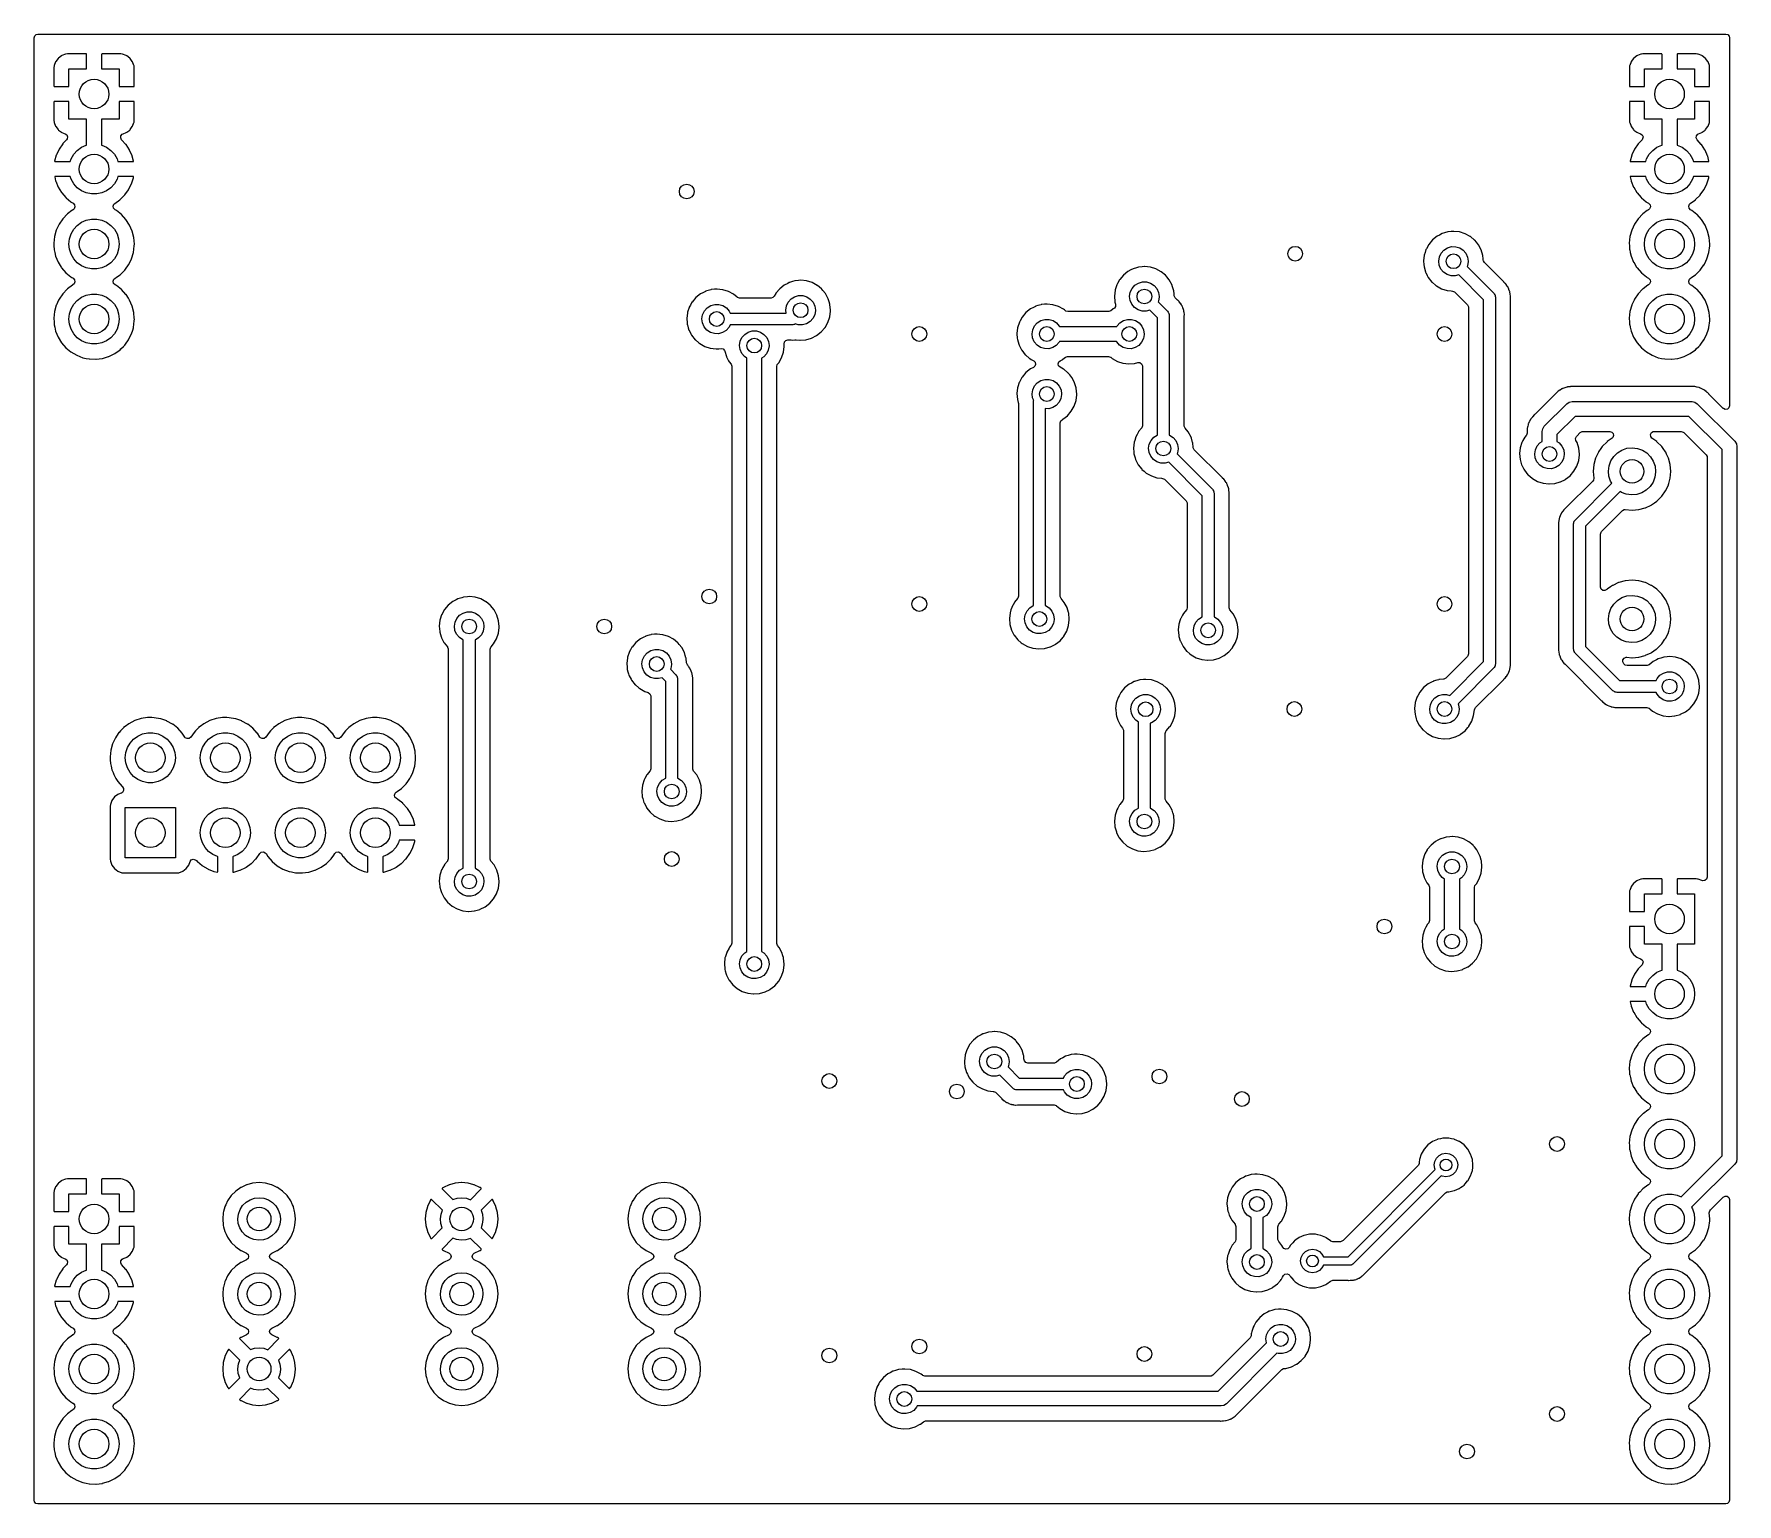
# Model space of a CAD drawing. Extents: x 123.1 to 180.7, y -123.3 to -73.5.
import ezdxf

# ---------------------------------------------------------------- set-up
doc = ezdxf.new("R2010")
doc.units = 0
doc.layers.add('BLACK', color=7, linetype='CONTINUOUS')

msp = doc.modelspace()

# ---------------------------------------------------------------- linework, layer by layer
at = {"layer": 'BLACK', "linetype": 'CONTINUOUS'}
for p, q in [((123.063, -73.6595), (123.084, -73.5914)), ((123.063, -123.191), (123.063, -73.6595)), ((123.084, -73.5914), (123.137, -73.5449)), ((123.137, -73.5449), (123.189, -73.5335)), ((123.189, -73.5335), (180.34, -73.5335)), ((180.34, -73.5335), (180.409, -73.5535)), ((180.409, -73.5535), (180.455, -73.6072)), ((180.455, -73.6072), (180.466, -73.6595)), ((180.466, -73.6595), (180.466, -86.1256)), ((123.877, -74.3593), (123.8, -74.4614)), ((123.889, -74.3467), (123.877, -74.3593)), ((123.991, -74.2702), (123.889, -74.3467)), ((124.007, -74.2617), (123.991, -74.2702)), ((124.127, -74.2165), (124.007, -74.2617)), ((124.143, -74.2129), (124.127, -74.2165)), ((124.194, -74.2074), (124.143, -74.2129)), ((124.2, -74.207), (124.194, -74.2074)), ((124.827, -74.207), (124.2, -74.207)), ((124.835, -74.2087), (124.827, -74.207)), ((124.837, -74.2099), (124.835, -74.2087)), ((124.841, -74.2251), (124.837, -74.2099)), ((124.841, -74.715), (124.841, -74.2251)), ((125.351, -74.2129), (125.349, -74.2205)), ((125.349, -74.2205), (125.349, -74.715)), ((125.352, -74.2115), (125.351, -74.2129)), ((125.367, -74.207), (125.352, -74.2115)), ((125.99, -74.207), (125.367, -74.207)), ((125.996, -74.2074), (125.99, -74.207)), ((126.047, -74.2129), (125.996, -74.2074)), ((126.063, -74.2165), (126.047, -74.2129)), ((126.183, -74.2617), (126.063, -74.2165)), ((126.199, -74.2702), (126.183, -74.2617)), ((126.301, -74.3467), (126.199, -74.2702)), ((126.313, -74.3593), (126.301, -74.3467)), ((126.39, -74.4614), (126.313, -74.3593)), ((177.217, -74.3593), (177.14, -74.4614)), ((177.229, -74.3467), (177.217, -74.3593)), ((177.331, -74.2702), (177.229, -74.3467)), ((177.347, -74.2617), (177.331, -74.2702)), ((177.467, -74.2165), (177.347, -74.2617)), ((177.483, -74.2129), (177.467, -74.2165)), ((177.534, -74.2074), (177.483, -74.2129)), ((177.54, -74.207), (177.534, -74.2074)), ((178.167, -74.207), (177.54, -74.207)), ((178.175, -74.2087), (178.167, -74.207)), ((178.177, -74.2099), (178.175, -74.2087)), ((178.181, -74.2251), (178.177, -74.2099)), ((178.181, -74.715), (178.181, -74.2251)), ((178.691, -74.2129), (178.689, -74.2205)), ((178.689, -74.2205), (178.689, -74.715)), ((178.692, -74.2115), (178.691, -74.2129)), ((178.707, -74.207), (178.692, -74.2115)), ((179.33, -74.207), (178.707, -74.207)), ((179.336, -74.2074), (179.33, -74.207)), ((179.387, -74.2129), (179.336, -74.2074)), ((179.403, -74.2165), (179.387, -74.2129)), ((179.523, -74.2617), (179.403, -74.2165)), ((179.539, -74.2702), (179.523, -74.2617)), ((179.641, -74.3467), (179.539, -74.2702)), ((179.653, -74.3593), (179.641, -74.3467)), ((179.73, -74.4614), (179.653, -74.3593)), ((123.743, -74.6126), (123.737, -74.6635)), ((123.737, -74.6635), (123.737, -74.6703)), ((123.737, -74.6703), (123.737, -75.2929)), ((123.747, -74.5974), (123.743, -74.6126)), ((123.792, -74.4769), (123.747, -74.5974)), ((123.8, -74.4614), (123.792, -74.4769)), ((124.245, -75.311), (124.245, -74.715)), ((124.245, -74.715), (124.841, -74.715)), ((125.349, -74.715), (125.945, -74.715)), ((125.945, -74.715), (125.945, -75.311)), ((126.398, -74.4769), (126.39, -74.4614)), ((126.443, -74.5974), (126.398, -74.4769)), ((126.447, -74.6126), (126.443, -74.5974)), ((126.453, -74.6635), (126.447, -74.6126)), ((126.453, -74.6703), (126.453, -74.6635)), ((126.453, -75.2975), (126.453, -74.6703)), ((177.083, -74.6126), (177.077, -74.6635)), ((177.077, -74.6635), (177.077, -74.6703)), ((177.077, -74.6703), (177.077, -75.2929)), ((177.087, -74.5974), (177.083, -74.6126)), ((177.132, -74.4769), (177.087, -74.5974)), ((177.14, -74.4614), (177.132, -74.4769)), ((177.585, -75.311), (177.585, -74.715)), ((177.585, -74.715), (178.181, -74.715)), ((178.689, -74.715), (179.285, -74.715)), ((179.285, -74.715), (179.285, -75.311)), ((179.738, -74.4769), (179.73, -74.4614)), ((179.783, -74.5974), (179.738, -74.4769)), ((179.787, -74.6126), (179.783, -74.5974)), ((179.793, -74.6635), (179.787, -74.6126)), ((179.793, -74.6703), (179.793, -74.6635)), ((179.793, -75.2975), (179.793, -74.6703)), ((123.737, -75.2929), (123.741, -75.3081)), ((123.741, -75.3081), (123.743, -75.3093)), ((123.743, -75.3093), (123.751, -75.311)), ((123.751, -75.311), (124.245, -75.311)), ((125.945, -75.311), (126.435, -75.311)), ((126.435, -75.311), (126.45, -75.3065)), ((126.45, -75.3065), (126.451, -75.3051)), ((126.451, -75.3051), (126.453, -75.2975)), ((177.077, -75.2929), (177.081, -75.3081)), ((177.081, -75.3081), (177.083, -75.3093)), ((177.083, -75.3093), (177.091, -75.311)), ((177.091, -75.311), (177.585, -75.311)), ((179.285, -75.311), (179.775, -75.311)), ((179.775, -75.311), (179.79, -75.3065)), ((179.79, -75.3065), (179.791, -75.3051)), ((179.791, -75.3051), (179.793, -75.2975)), ((123.739, -75.8249), (123.737, -75.8325)), ((123.737, -75.8325), (123.737, -76.4597)), ((123.74, -75.8235), (123.739, -75.8249)), ((123.755, -75.819), (123.74, -75.8235)), ((124.245, -75.819), (123.755, -75.819)), ((124.245, -76.415), (124.245, -75.819)), ((126.439, -75.819), (125.945, -75.819)), ((125.945, -75.819), (125.945, -76.415)), ((126.447, -75.8207), (126.439, -75.819)), ((126.449, -75.8219), (126.447, -75.8207)), ((126.453, -75.8371), (126.449, -75.8219)), ((126.453, -76.4597), (126.453, -75.8371)), ((177.079, -75.8249), (177.077, -75.8325)), ((177.077, -75.8325), (177.077, -76.4597)), ((177.08, -75.8235), (177.079, -75.8249)), ((177.095, -75.819), (177.08, -75.8235)), ((177.585, -75.819), (177.095, -75.819)), ((177.585, -76.415), (177.585, -75.819)), ((179.285, -75.819), (179.285, -76.415)), ((179.779, -75.819), (179.285, -75.819)), ((179.787, -75.8207), (179.779, -75.819)), ((179.789, -75.8219), (179.787, -75.8207)), ((179.793, -75.8371), (179.789, -75.8219)), ((179.793, -76.4597), (179.793, -75.8371)), ((123.737, -76.4597), (123.737, -76.4665)), ((123.737, -76.4665), (123.743, -76.5174)), ((123.743, -76.5174), (123.747, -76.5326)), ((123.747, -76.5326), (123.792, -76.6531)), ((123.792, -76.6531), (123.8, -76.6686)), ((123.8, -76.6686), (123.877, -76.7707)), ((124.841, -76.415), (124.245, -76.415)), ((124.841, -77.2948), (124.841, -76.415)), ((125.945, -76.415), (125.349, -76.415)), ((125.349, -76.415), (125.349, -77.2948)), ((126.313, -76.7707), (126.39, -76.6686)), ((126.39, -76.6686), (126.398, -76.6531)), ((126.398, -76.6531), (126.443, -76.5326)), ((126.443, -76.5326), (126.447, -76.5174)), ((126.447, -76.5174), (126.453, -76.4665)), ((126.453, -76.4665), (126.453, -76.4597)), ((177.077, -76.4597), (177.077, -76.4665)), ((177.077, -76.4665), (177.083, -76.5174)), ((177.083, -76.5174), (177.087, -76.5326)), ((177.087, -76.5326), (177.132, -76.6531)), ((177.132, -76.6531), (177.14, -76.6686)), ((177.14, -76.6686), (177.217, -76.7707)), ((178.181, -76.415), (177.585, -76.415)), ((178.181, -77.2948), (178.181, -76.415)), ((179.285, -76.415), (178.689, -76.415)), ((178.689, -76.415), (178.689, -77.2948)), ((179.653, -76.7707), (179.73, -76.6686)), ((179.73, -76.6686), (179.738, -76.6531)), ((179.738, -76.6531), (179.783, -76.5326)), ((179.783, -76.5326), (179.787, -76.5174)), ((179.787, -76.5174), (179.793, -76.4665)), ((179.793, -76.4665), (179.793, -76.4597)), ((123.877, -76.7707), (123.889, -76.7833)), ((123.889, -76.7833), (123.991, -76.8598)), ((124.033, -77.2517), (123.913, -77.4276)), ((123.991, -76.8598), (124.007, -76.8683)), ((124.007, -76.8683), (124.116, -76.9093)), ((124.04, -77.2437), (124.033, -77.2517)), ((124.163, -77.1144), (124.04, -77.2437)), ((124.116, -76.9093), (124.173, -76.952)), ((124.183, -77.0879), (124.163, -77.1144)), ((124.173, -76.952), (124.198, -77.0185)), ((124.198, -77.0185), (124.183, -77.0879)), ((125.996, -77.0474), (126.004, -76.9769)), ((126.027, -77.1113), (125.996, -77.0474)), ((126.004, -76.9769), (126.049, -76.9222)), ((126.171, -77.2698), (126.027, -77.1113)), ((126.049, -76.9222), (126.076, -76.9085)), ((126.076, -76.9085), (126.183, -76.8683)), ((126.183, -76.8683), (126.199, -76.8598)), ((126.199, -76.8598), (126.301, -76.7833)), ((126.301, -76.7833), (126.313, -76.7707)), ((177.217, -76.7707), (177.229, -76.7833)), ((177.229, -76.7833), (177.331, -76.8598)), ((177.373, -77.2517), (177.253, -77.4276)), ((177.331, -76.8598), (177.347, -76.8683)), ((177.347, -76.8683), (177.456, -76.9093)), ((177.38, -77.2437), (177.373, -77.2517)), ((177.503, -77.1144), (177.38, -77.2437)), ((177.456, -76.9093), (177.513, -76.952)), ((177.523, -77.0879), (177.503, -77.1144)), ((177.513, -76.952), (177.538, -77.0185)), ((177.538, -77.0185), (177.523, -77.0879)), ((179.336, -77.0474), (179.344, -76.9769)), ((179.367, -77.1113), (179.336, -77.0474)), ((179.344, -76.9769), (179.389, -76.9222)), ((179.511, -77.2698), (179.367, -77.1113)), ((179.389, -76.9222), (179.416, -76.9085)), ((179.416, -76.9085), (179.523, -76.8683)), ((179.523, -76.8683), (179.539, -76.8598)), ((179.539, -76.8598), (179.641, -76.7833)), ((179.641, -76.7833), (179.653, -76.7707)), ((123.815, -77.6395), (123.759, -77.8392)), ((123.818, -77.6298), (123.815, -77.6395)), ((123.908, -77.4366), (123.818, -77.6298)), ((123.913, -77.4276), (123.908, -77.4366)), ((124.289, -77.851), (124.318, -77.7593)), ((124.318, -77.7593), (124.407, -77.6054)), ((124.407, -77.6054), (124.526, -77.4733)), ((124.526, -77.4733), (124.67, -77.3689)), ((124.67, -77.3689), (124.832, -77.2966)), ((124.832, -77.2966), (124.841, -77.2948)), ((125.349, -77.2948), (125.358, -77.2966)), ((125.358, -77.2966), (125.52, -77.3689)), ((125.52, -77.3689), (125.664, -77.4733)), ((125.664, -77.4733), (125.783, -77.6054)), ((125.783, -77.6054), (125.872, -77.7593)), ((125.872, -77.7593), (125.901, -77.851)), ((126.177, -77.2779), (126.171, -77.2698)), ((126.293, -77.4567), (126.177, -77.2779)), ((126.298, -77.4658), (126.293, -77.4567)), ((126.383, -77.6611), (126.298, -77.4658)), ((126.386, -77.6709), (126.383, -77.6611)), ((126.428, -77.8379), (126.386, -77.6709)), ((177.155, -77.6395), (177.099, -77.8392)), ((177.158, -77.6298), (177.155, -77.6395)), ((177.248, -77.4366), (177.158, -77.6298)), ((177.253, -77.4276), (177.248, -77.4366)), ((177.629, -77.851), (177.658, -77.7593)), ((177.658, -77.7593), (177.747, -77.6054)), ((177.747, -77.6054), (177.866, -77.4733)), ((177.866, -77.4733), (178.01, -77.3689)), ((178.01, -77.3689), (178.172, -77.2966)), ((178.172, -77.2966), (178.181, -77.2948)), ((178.689, -77.2948), (178.698, -77.2966)), ((178.698, -77.2966), (178.86, -77.3689)), ((178.86, -77.3689), (179.004, -77.4733)), ((179.004, -77.4733), (179.123, -77.6054)), ((179.123, -77.6054), (179.212, -77.7593)), ((179.212, -77.7593), (179.241, -77.851)), ((179.517, -77.2779), (179.511, -77.2698)), ((179.633, -77.4567), (179.517, -77.2779)), ((179.638, -77.4658), (179.633, -77.4567)), ((179.723, -77.6611), (179.638, -77.4658)), ((179.726, -77.6709), (179.723, -77.6611)), ((179.768, -77.8379), (179.726, -77.6709)), ((123.759, -77.8392), (123.761, -77.8476)), ((123.761, -77.8476), (123.773, -77.851)), ((123.765, -78.363), (123.763, -78.373)), ((123.763, -78.373), (123.794, -78.5074)), ((123.778, -78.359), (123.765, -78.363)), ((123.773, -77.851), (124.289, -77.851)), ((124.289, -78.359), (123.778, -78.359)), ((124.318, -78.4507), (124.289, -78.359)), ((125.901, -78.359), (125.872, -78.4507)), ((125.901, -77.851), (126.413, -77.851)), ((126.414, -78.359), (125.901, -78.359)), ((126.363, -78.6017), (126.425, -78.3979)), ((126.413, -77.851), (126.427, -77.847)), ((126.427, -78.3628), (126.414, -78.359)), ((126.425, -78.3979), (126.428, -78.3878)), ((126.427, -77.847), (126.428, -77.8379)), ((126.429, -78.377), (126.427, -78.3628)), ((126.428, -78.3878), (126.429, -78.377)), ((177.099, -77.8392), (177.101, -77.8476)), ((177.101, -77.8476), (177.113, -77.851)), ((177.105, -78.363), (177.103, -78.373)), ((177.103, -78.373), (177.134, -78.5074)), ((177.118, -78.359), (177.105, -78.363)), ((177.113, -77.851), (177.629, -77.851)), ((177.629, -78.359), (177.118, -78.359)), ((177.658, -78.4507), (177.629, -78.359)), ((179.241, -78.359), (179.212, -78.4507)), ((179.241, -77.851), (179.753, -77.851)), ((179.754, -78.359), (179.241, -78.359)), ((179.703, -78.6017), (179.765, -78.3979)), ((179.753, -77.851), (179.767, -77.847)), ((179.767, -78.3628), (179.754, -78.359)), ((179.765, -78.3979), (179.768, -78.3878)), ((179.767, -77.847), (179.768, -77.8379)), ((179.769, -78.377), (179.767, -78.3628)), ((179.768, -78.3878), (179.769, -78.377)), ((123.794, -78.5074), (123.797, -78.5173)), ((123.797, -78.5173), (123.877, -78.7146)), ((123.877, -78.7146), (123.881, -78.7238)), ((123.881, -78.7238), (123.993, -78.9054)), ((123.993, -78.9054), (123.999, -78.9137)), ((123.999, -78.9137), (124.138, -79.0747)), ((124.407, -78.6046), (124.318, -78.4507)), ((124.526, -78.7367), (124.407, -78.6046)), ((124.67, -78.8411), (124.526, -78.7367)), ((124.832, -78.9134), (124.67, -78.8411)), ((125.006, -78.9503), (124.832, -78.9134)), ((125.184, -78.9503), (125.006, -78.9503)), ((125.358, -78.9134), (125.184, -78.9503)), ((125.52, -78.8411), (125.358, -78.9134)), ((125.664, -78.7367), (125.52, -78.8411)), ((125.783, -78.6046), (125.664, -78.7367)), ((125.872, -78.4507), (125.783, -78.6046)), ((126.129, -78.9918), (126.136, -78.984)), ((126.136, -78.984), (126.26, -78.811)), ((126.26, -78.811), (126.265, -78.8022)), ((126.265, -78.8022), (126.36, -78.6113)), ((126.36, -78.6113), (126.363, -78.6017)), ((177.134, -78.5074), (177.137, -78.5173)), ((177.137, -78.5173), (177.217, -78.7146)), ((177.217, -78.7146), (177.221, -78.7238)), ((177.221, -78.7238), (177.333, -78.9054)), ((177.333, -78.9054), (177.339, -78.9137)), ((177.339, -78.9137), (177.478, -79.0747)), ((177.747, -78.6046), (177.658, -78.4507)), ((177.866, -78.7367), (177.747, -78.6046)), ((178.01, -78.8411), (177.866, -78.7367)), ((178.172, -78.9134), (178.01, -78.8411)), ((178.346, -78.9503), (178.172, -78.9134)), ((178.524, -78.9503), (178.346, -78.9503)), ((178.698, -78.9134), (178.524, -78.9503)), ((178.86, -78.8411), (178.698, -78.9134)), ((179.004, -78.7367), (178.86, -78.8411)), ((179.123, -78.6046), (179.004, -78.7367)), ((179.212, -78.4507), (179.123, -78.6046)), ((179.469, -78.9918), (179.476, -78.984)), ((179.476, -78.984), (179.6, -78.811)), ((179.6, -78.811), (179.605, -78.8022)), ((179.605, -78.8022), (179.7, -78.6113)), ((179.7, -78.6113), (179.703, -78.6017)), ((124.138, -79.0747), (124.146, -79.0819)), ((124.146, -79.0819), (124.309, -79.2179)), ((124.34, -79.5128), (124.19, -79.6256)), ((124.309, -79.2179), (124.318, -79.2238)), ((124.318, -79.2238), (124.387, -79.2642)), ((124.364, -79.4946), (124.34, -79.5128)), ((124.369, -79.4915), (124.364, -79.4946)), ((124.364, -79.4946), (124.364, -79.4946)), ((124.382, -79.4848), (124.369, -79.4915)), ((124.422, -79.4514), (124.382, -79.4848)), ((124.387, -79.2642), (124.436, -79.3158)), ((124.449, -79.3856), (124.422, -79.4514)), ((124.436, -79.3158), (124.449, -79.3856)), ((125.743, -79.3667), (125.768, -79.3002)), ((125.758, -79.4361), (125.743, -79.3667)), ((125.808, -79.4865), (125.758, -79.4361)), ((125.768, -79.3002), (125.795, -79.2736)), ((125.795, -79.2736), (125.97, -79.1488)), ((125.849, -79.5096), (125.808, -79.4865)), ((125.853, -79.5128), (125.849, -79.5096)), ((126.021, -79.6448), (125.853, -79.5128)), ((125.853, -79.5128), (125.853, -79.5128)), ((125.97, -79.1488), (125.978, -79.1421)), ((125.978, -79.1421), (126.129, -78.9918)), ((177.478, -79.0747), (177.486, -79.0819)), ((177.486, -79.0819), (177.649, -79.2179)), ((177.68, -79.5128), (177.53, -79.6256)), ((177.649, -79.2179), (177.658, -79.2238)), ((177.658, -79.2238), (177.727, -79.2642)), ((177.704, -79.4946), (177.68, -79.5128)), ((177.709, -79.4915), (177.704, -79.4946)), ((177.704, -79.4946), (177.704, -79.4946)), ((177.722, -79.4848), (177.709, -79.4915)), ((177.762, -79.4514), (177.722, -79.4848)), ((177.727, -79.2642), (177.776, -79.3158)), ((177.789, -79.3856), (177.762, -79.4514)), ((177.776, -79.3158), (177.789, -79.3856)), ((179.083, -79.3667), (179.108, -79.3002)), ((179.098, -79.4361), (179.083, -79.3667)), ((179.148, -79.4865), (179.098, -79.4361)), ((179.108, -79.3002), (179.135, -79.2736)), ((179.135, -79.2736), (179.31, -79.1488)), ((179.189, -79.5096), (179.148, -79.4865)), ((179.193, -79.5128), (179.189, -79.5096)), ((179.361, -79.6448), (179.193, -79.5128)), ((179.193, -79.5128), (179.193, -79.5128)), ((179.31, -79.1488), (179.318, -79.1421)), ((179.318, -79.1421), (179.469, -78.9918)), ((123.91, -79.9717), (123.816, -80.1743)), ((124.036, -79.7871), (123.91, -79.9717)), ((124.19, -79.6256), (124.036, -79.7871)), ((124.407, -80.1454), (124.526, -80.0133)), ((124.526, -80.0133), (124.67, -79.9089)), ((124.67, -79.9089), (124.832, -79.8366)), ((124.832, -79.8366), (125.006, -79.7997)), ((125.006, -79.7997), (125.184, -79.7997)), ((125.184, -79.7997), (125.358, -79.8366)), ((125.358, -79.8366), (125.52, -79.9089)), ((125.52, -79.9089), (125.664, -80.0133)), ((125.664, -80.0133), (125.783, -80.1454)), ((126.021, -79.6449), (126.021, -79.6448)), ((126.025, -79.6481), (126.021, -79.6449)), ((126.175, -79.8133), (126.025, -79.6481)), ((126.296, -80.0008), (126.175, -79.8133)), ((126.385, -80.2057), (126.296, -80.0008)), ((177.25, -79.9717), (177.156, -80.1743)), ((177.376, -79.7871), (177.25, -79.9717)), ((177.53, -79.6256), (177.376, -79.7871)), ((177.747, -80.1454), (177.866, -80.0133)), ((177.866, -80.0133), (178.01, -79.9089)), ((178.01, -79.9089), (178.172, -79.8366)), ((178.172, -79.8366), (178.346, -79.7997)), ((178.346, -79.7997), (178.524, -79.7997)), ((178.524, -79.7997), (178.698, -79.8366)), ((178.698, -79.8366), (178.86, -79.9089)), ((178.86, -79.9089), (179.004, -80.0133)), ((179.004, -80.0133), (179.123, -80.1454)), ((179.361, -79.6449), (179.361, -79.6448)), ((179.365, -79.6481), (179.361, -79.6449)), ((179.515, -79.8133), (179.365, -79.6481)), ((179.636, -80.0008), (179.515, -79.8133)), ((179.725, -80.2057), (179.636, -80.0008)), ((123.756, -80.3896), (123.732, -80.6117)), ((123.732, -80.6117), (123.733, -80.6168)), ((123.733, -80.6168), (123.733, -80.6169)), ((123.733, -80.6169), (123.738, -80.7116)), ((123.738, -80.7116), (123.745, -80.8347)), ((123.816, -80.1743), (123.756, -80.3896)), ((124.245, -80.645), (124.264, -80.4683)), ((124.264, -80.8217), (124.245, -80.645)), ((124.264, -80.4683), (124.318, -80.2993)), ((124.318, -80.2993), (124.407, -80.1454)), ((125.783, -80.1454), (125.872, -80.2993)), ((125.872, -80.2993), (125.926, -80.4683)), ((125.926, -80.4683), (125.945, -80.645)), ((125.945, -80.645), (125.926, -80.8217)), ((126.44, -80.4224), (126.385, -80.2057)), ((126.427, -80.9331), (126.457, -80.7116)), ((126.458, -80.645), (126.44, -80.4224)), ((126.457, -80.7116), (126.458, -80.645)), ((170.281, -80.6621), (170.202, -80.8054)), ((170.284, -80.6567), (170.281, -80.6621)), ((170.281, -80.6621), (170.281, -80.6621)), ((170.411, -80.5052), (170.284, -80.6567)), ((170.565, -80.3812), (170.411, -80.5052)), ((170.644, -80.3399), (170.565, -80.3812)), ((170.735, -80.2925), (170.644, -80.3399)), ((170.74, -80.2896), (170.735, -80.2925)), ((170.735, -80.2925), (170.735, -80.2925)), ((170.819, -80.2664), (170.74, -80.2896)), ((170.924, -80.2355), (170.819, -80.2664)), ((170.93, -80.2338), (170.924, -80.2355)), ((170.924, -80.2355), (170.924, -80.2355)), ((170.936, -80.2332), (170.93, -80.2338)), ((171.044, -80.2234), (170.936, -80.2332)), ((170.936, -80.2332), (170.936, -80.2332)), ((171.127, -80.2158), (171.044, -80.2234)), ((171.133, -80.2165), (171.127, -80.2158)), ((171.317, -80.2359), (171.133, -80.2165)), ((171.133, -80.2165), (171.133, -80.2165)), ((171.324, -80.2365), (171.317, -80.2359)), ((171.317, -80.2359), (171.317, -80.2359)), ((171.513, -80.295), (171.324, -80.2365)), ((171.686, -80.3891), (171.513, -80.295)), ((171.691, -80.393), (171.686, -80.3891)), ((171.833, -80.5099), (171.691, -80.393)), ((171.691, -80.393), (171.691, -80.393)), ((171.839, -80.5151), (171.833, -80.5099)), ((171.843, -80.5199), (171.839, -80.5151)), ((171.894, -80.5821), (171.843, -80.5199)), ((171.843, -80.5199), (171.843, -80.5199)), ((171.964, -80.6684), (171.894, -80.5821)), ((172.057, -80.843), (171.964, -80.6684)), ((177.096, -80.3896), (177.072, -80.6117)), ((177.072, -80.6117), (177.073, -80.6168)), ((177.073, -80.6168), (177.073, -80.6169)), ((177.073, -80.6169), (177.078, -80.7116)), ((177.078, -80.7116), (177.085, -80.8347)), ((177.156, -80.1743), (177.096, -80.3896)), ((177.585, -80.645), (177.604, -80.4683)), ((177.604, -80.8217), (177.585, -80.645)), ((177.604, -80.4683), (177.658, -80.2993)), ((177.658, -80.2993), (177.747, -80.1454)), ((179.123, -80.1454), (179.212, -80.2993)), ((179.212, -80.2993), (179.266, -80.4683)), ((179.266, -80.4683), (179.285, -80.645)), ((179.285, -80.645), (179.266, -80.8217)), ((179.78, -80.4224), (179.725, -80.2057)), ((179.767, -80.9331), (179.797, -80.7116)), ((179.798, -80.645), (179.78, -80.4224)), ((179.797, -80.7116), (179.798, -80.645)), ((123.745, -80.8347), (123.746, -80.8398)), ((123.746, -80.8398), (123.746, -80.8398)), ((123.746, -80.8398), (123.766, -80.9279)), ((123.766, -80.9279), (123.794, -81.0526)), ((123.794, -81.0526), (123.878, -81.2596)), ((123.878, -81.2596), (123.881, -81.264)), ((123.881, -81.264), (123.982, -81.4293)), ((124.318, -80.9907), (124.264, -80.8217)), ((124.407, -81.1446), (124.318, -80.9907)), ((124.526, -81.2767), (124.407, -81.1446)), ((124.67, -81.3811), (124.526, -81.2767)), ((125.664, -81.2767), (125.52, -81.3811)), ((125.783, -81.1446), (125.664, -81.2767)), ((125.872, -80.9907), (125.783, -81.1446)), ((125.926, -80.8217), (125.872, -80.9907)), ((126.263, -81.3471), (126.326, -81.2212)), ((126.326, -81.2212), (126.36, -81.1515)), ((126.36, -81.1515), (126.362, -81.1468)), ((126.36, -81.1515), (126.36, -81.1515)), ((126.362, -81.1468), (126.427, -80.9331)), ((170.129, -81.0185), (170.107, -81.2151)), ((170.107, -81.2151), (170.107, -81.2212)), ((170.107, -81.2212), (170.117, -81.3424)), ((170.157, -80.9279), (170.129, -81.0185)), ((170.187, -80.8359), (170.157, -80.9279)), ((170.188, -80.83), (170.187, -80.8359)), ((170.187, -80.8359), (170.187, -80.8359)), ((170.202, -80.8054), (170.188, -80.83)), ((170.62, -81.2231), (170.642, -81.083)), ((170.638, -81.3637), (170.62, -81.2231)), ((170.642, -81.083), (170.702, -80.9547)), ((170.702, -80.9547), (170.796, -80.8484)), ((170.796, -80.8484), (170.916, -80.7728)), ((170.916, -80.7728), (171.052, -80.7338)), ((171.052, -80.7338), (171.194, -80.7347)), ((171.194, -80.7347), (171.33, -80.7753)), ((171.33, -80.7753), (171.448, -80.8524)), ((171.448, -80.8524), (171.541, -80.9598)), ((171.541, -80.9598), (171.6, -81.0889)), ((171.62, -81.2414), (171.596, -81.3812)), ((171.6, -81.0889), (171.62, -81.2292)), ((171.62, -81.2292), (171.62, -81.2414)), ((172.114, -81.0324), (172.057, -80.843)), ((172.126, -81.1515), (172.114, -81.0324)), ((172.13, -81.197), (172.126, -81.1515)), ((172.132, -81.2114), (172.13, -81.197)), ((172.166, -81.2738), (172.132, -81.2114)), ((172.823, -81.93), (172.166, -81.2738)), ((177.085, -80.8347), (177.086, -80.8398)), ((177.086, -80.8398), (177.086, -80.8398)), ((177.086, -80.8398), (177.106, -80.9279)), ((177.106, -80.9279), (177.134, -81.0526)), ((177.134, -81.0526), (177.218, -81.2596)), ((177.218, -81.2596), (177.221, -81.264)), ((177.221, -81.264), (177.322, -81.4293)), ((177.658, -80.9907), (177.604, -80.8217)), ((177.747, -81.1446), (177.658, -80.9907)), ((177.866, -81.2767), (177.747, -81.1446)), ((178.01, -81.3811), (177.866, -81.2767)), ((179.004, -81.2767), (178.86, -81.3811)), ((179.123, -81.1446), (179.004, -81.2767)), ((179.212, -80.9907), (179.123, -81.1446)), ((179.266, -80.8217), (179.212, -80.9907)), ((179.603, -81.3471), (179.666, -81.2212)), ((179.666, -81.2212), (179.7, -81.1515)), ((179.7, -81.1515), (179.702, -81.1468)), ((179.7, -81.1515), (179.7, -81.1515)), ((179.702, -81.1468), (179.767, -80.9331)), ((123.982, -81.4293), (123.995, -81.4501)), ((123.995, -81.4501), (124.141, -81.6189)), ((124.141, -81.6189), (124.313, -81.7616)), ((124.313, -81.7616), (124.341, -81.7782)), ((124.341, -81.7782), (124.386, -81.8045)), ((124.386, -81.8045), (124.435, -81.8561)), ((124.435, -81.8561), (124.448, -81.9259)), ((124.832, -81.4534), (124.67, -81.3811)), ((125.006, -81.4903), (124.832, -81.4534)), ((125.184, -81.4903), (125.006, -81.4903)), ((125.358, -81.4534), (125.184, -81.4903)), ((125.52, -81.3811), (125.358, -81.4534)), ((125.743, -81.9069), (125.768, -81.8405)), ((125.768, -81.8405), (125.796, -81.8139)), ((125.796, -81.8139), (125.854, -81.7727)), ((125.854, -81.7727), (125.975, -81.6862)), ((125.975, -81.6862), (126.133, -81.5285)), ((126.133, -81.5285), (126.16, -81.4917)), ((126.16, -81.4917), (126.26, -81.3513)), ((126.26, -81.3513), (126.263, -81.3471)), ((159.816, -81.8559), (159.746, -81.9827)), ((159.819, -81.8505), (159.816, -81.8559)), ((159.816, -81.8559), (159.816, -81.8559)), ((159.946, -81.699), (159.819, -81.8505)), ((160.1, -81.575), (159.946, -81.699)), ((160.197, -81.5243), (160.1, -81.575)), ((160.27, -81.4863), (160.197, -81.5243)), ((160.275, -81.4834), (160.27, -81.4863)), ((160.27, -81.4863), (160.27, -81.4863)), ((160.389, -81.4501), (160.275, -81.4834)), ((160.459, -81.4293), (160.389, -81.4501)), ((160.465, -81.4276), (160.459, -81.4293)), ((160.459, -81.4293), (160.459, -81.4293)), ((160.471, -81.427), (160.465, -81.4276)), ((160.58, -81.4172), (160.471, -81.427)), ((160.471, -81.427), (160.471, -81.427)), ((160.662, -81.4096), (160.58, -81.4172)), ((160.668, -81.4103), (160.662, -81.4096)), ((160.853, -81.4297), (160.668, -81.4103)), ((160.668, -81.4103), (160.668, -81.4103)), ((160.859, -81.4303), (160.853, -81.4297)), ((160.853, -81.4297), (160.853, -81.4297)), ((161.048, -81.4888), (160.859, -81.4303)), ((161.222, -81.5829), (161.048, -81.4888)), ((161.226, -81.5868), (161.222, -81.5829)), ((161.368, -81.7037), (161.226, -81.5868)), ((161.226, -81.5868), (161.226, -81.5868)), ((161.374, -81.7089), (161.368, -81.7037)), ((161.378, -81.7137), (161.374, -81.7089)), ((161.414, -81.7583), (161.378, -81.7137)), ((161.378, -81.7137), (161.378, -81.7137)), ((161.499, -81.8622), (161.414, -81.7583)), ((161.592, -82.0368), (161.499, -81.8622)), ((170.117, -81.3424), (170.123, -81.4121)), ((170.123, -81.4121), (170.125, -81.4181)), ((170.125, -81.4181), (170.172, -81.5829)), ((170.172, -81.5829), (170.178, -81.6022)), ((170.178, -81.6022), (170.18, -81.6077)), ((170.18, -81.6077), (170.232, -81.7089)), ((170.232, -81.7089), (170.268, -81.7782)), ((170.268, -81.7782), (170.391, -81.9332)), ((170.695, -81.4934), (170.638, -81.3637)), ((170.787, -81.6019), (170.695, -81.4934)), ((170.905, -81.6805), (170.787, -81.6019)), ((171.04, -81.7228), (170.905, -81.6805)), ((171.182, -81.7254), (171.04, -81.7228)), ((171.301, -81.6929), (171.182, -81.7254)), ((172.139, -82.5312), (171.301, -81.6929)), ((171.596, -81.3812), (171.583, -81.4092)), ((171.583, -81.4092), (172.481, -82.3072)), ((177.322, -81.4293), (177.335, -81.4501)), ((177.335, -81.4501), (177.481, -81.6189)), ((177.481, -81.6189), (177.653, -81.7616)), ((177.653, -81.7616), (177.681, -81.7782)), ((177.681, -81.7782), (177.726, -81.8045)), ((177.726, -81.8045), (177.775, -81.8561)), ((177.775, -81.8561), (177.788, -81.9259)), ((178.172, -81.4534), (178.01, -81.3811)), ((178.346, -81.4903), (178.172, -81.4534)), ((178.524, -81.4903), (178.346, -81.4903)), ((178.698, -81.4534), (178.524, -81.4903)), ((178.86, -81.3811), (178.698, -81.4534)), ((179.083, -81.9069), (179.108, -81.8405)), ((179.108, -81.8405), (179.136, -81.8139)), ((179.136, -81.8139), (179.194, -81.7727)), ((179.194, -81.7727), (179.315, -81.6862)), ((179.315, -81.6862), (179.473, -81.5285)), ((179.473, -81.5285), (179.5, -81.4917)), ((179.5, -81.4917), (179.6, -81.3513)), ((179.6, -81.3513), (179.603, -81.3471)), ((124.036, -82.3271), (123.91, -82.5117)), ((124.043, -82.3191), (124.036, -82.3271)), ((124.172, -82.1848), (124.043, -82.3191)), ((124.19, -82.1656), (124.172, -82.1848)), ((124.198, -82.1597), (124.19, -82.1656)), ((124.364, -82.0346), (124.198, -82.1597)), ((124.369, -82.0315), (124.364, -82.0346)), ((124.364, -82.0346), (124.364, -82.0346)), ((124.381, -82.025), (124.369, -82.0315)), ((124.422, -81.9917), (124.381, -82.025)), ((124.448, -81.9259), (124.422, -81.9917)), ((124.67, -82.4489), (124.832, -82.3766)), ((124.832, -82.3766), (125.006, -82.3397)), ((125.006, -82.3397), (125.184, -82.3397)), ((125.184, -82.3397), (125.358, -82.3766)), ((125.358, -82.3766), (125.52, -82.4489)), ((125.758, -81.9764), (125.743, -81.9069)), ((125.808, -82.0268), (125.758, -81.9764)), ((125.849, -82.0496), (125.808, -82.0268)), ((125.853, -82.0528), (125.849, -82.0496)), ((126.021, -82.1848), (125.853, -82.0528)), ((125.853, -82.0528), (125.853, -82.0528)), ((126.021, -82.1849), (126.021, -82.1848)), ((126.025, -82.1881), (126.021, -82.1849)), ((126.175, -82.3533), (126.025, -82.1881)), ((126.178, -82.3576), (126.175, -82.3533)), ((126.255, -82.4765), (126.178, -82.3576)), ((126.178, -82.3576), (126.178, -82.3576)), ((145.622, -82.337), (145.468, -82.461)), ((145.701, -82.2957), (145.622, -82.337)), ((145.792, -82.2483), (145.701, -82.2957)), ((145.797, -82.2454), (145.792, -82.2483)), ((145.792, -82.2483), (145.792, -82.2483)), ((145.887, -82.2189), (145.797, -82.2454)), ((145.981, -82.1913), (145.887, -82.2189)), ((145.987, -82.1896), (145.981, -82.1913)), ((145.981, -82.1913), (145.981, -82.1913)), ((145.993, -82.189), (145.987, -82.1896)), ((146.102, -82.1792), (145.993, -82.189)), ((145.993, -82.189), (145.993, -82.189)), ((146.184, -82.1716), (146.102, -82.1792)), ((146.19, -82.1723), (146.184, -82.1716)), ((146.375, -82.1917), (146.19, -82.1723)), ((146.19, -82.1723), (146.19, -82.1723)), ((146.381, -82.1923), (146.375, -82.1917)), ((146.375, -82.1917), (146.375, -82.1917)), ((146.57, -82.2508), (146.381, -82.1923)), ((146.744, -82.3449), (146.57, -82.2508)), ((146.748, -82.3488), (146.744, -82.3449)), ((146.868, -82.4476), (146.748, -82.3488)), ((146.748, -82.3488), (146.748, -82.3488)), ((148.126, -82.4112), (148.076, -82.4613)), ((148.177, -82.3191), (148.126, -82.4112)), ((148.18, -82.3137), (148.177, -82.3191)), ((148.177, -82.3191), (148.177, -82.3191)), ((148.307, -82.1622), (148.18, -82.3137)), ((148.461, -82.0382), (148.307, -82.1622)), ((148.579, -81.9764), (148.461, -82.0382)), ((148.631, -81.9495), (148.579, -81.9764)), ((148.636, -81.9466), (148.631, -81.9495)), ((148.631, -81.9495), (148.631, -81.9495)), ((148.737, -81.9168), (148.636, -81.9466)), ((148.692, -82.5054), (148.812, -82.4298)), ((148.82, -81.8925), (148.737, -81.9168)), ((148.812, -82.4298), (148.948, -82.3908)), ((148.826, -81.8908), (148.82, -81.8925)), ((148.82, -81.8925), (148.82, -81.8925)), ((148.832, -81.8902), (148.826, -81.8908)), ((148.94, -81.8804), (148.832, -81.8902)), ((148.832, -81.8902), (148.832, -81.8902)), ((149.023, -81.8729), (148.94, -81.8804)), ((148.948, -82.3908), (149.09, -82.3917)), ((149.029, -81.8735), (149.023, -81.8729)), ((149.213, -81.8929), (149.029, -81.8735)), ((149.029, -81.8735), (149.029, -81.8735)), ((149.09, -82.3917), (149.226, -82.4323)), ((149.22, -81.8935), (149.213, -81.8929)), ((149.213, -81.8929), (149.213, -81.8929)), ((149.408, -81.952), (149.22, -81.8935)), ((149.226, -82.4323), (149.344, -82.5094)), ((149.582, -82.0461), (149.408, -81.952)), ((149.587, -82.05), (149.582, -82.0461)), ((149.727, -82.1656), (149.587, -82.05)), ((149.587, -82.05), (149.587, -82.05)), ((149.735, -82.1721), (149.727, -82.1656)), ((149.739, -82.1769), (149.735, -82.1721)), ((149.773, -82.2184), (149.739, -82.1769)), ((149.739, -82.1769), (149.739, -82.1769)), ((149.86, -82.3254), (149.773, -82.2184)), ((149.953, -82.5), (149.86, -82.3254)), ((159.664, -82.2123), (159.642, -82.4089)), ((159.642, -82.4089), (159.658, -82.6059)), ((159.67, -82.1941), (159.664, -82.2123)), ((159.722, -82.0297), (159.67, -82.1941)), ((159.724, -82.0238), (159.722, -82.0297)), ((159.722, -82.0297), (159.722, -82.0297)), ((159.746, -81.9827), (159.724, -82.0238)), ((160.155, -82.4169), (160.177, -82.2768)), ((160.173, -82.5575), (160.155, -82.4169)), ((160.177, -82.2768), (160.237, -82.1485)), ((160.237, -82.1485), (160.331, -82.0422)), ((160.331, -82.0422), (160.451, -81.9666)), ((160.451, -81.9666), (160.587, -81.9276)), ((160.587, -81.9276), (160.729, -81.9285)), ((160.729, -81.9285), (160.865, -81.9691)), ((160.865, -81.9691), (160.984, -82.0462)), ((160.984, -82.0462), (161.076, -82.1536)), ((161.076, -82.1536), (161.135, -82.2827)), ((161.155, -82.4352), (161.131, -82.575)), ((161.135, -82.2827), (161.155, -82.423)), ((161.155, -82.423), (161.155, -82.4352)), ((161.6, -82.0643), (161.592, -82.0368)), ((161.639, -82.1941), (161.6, -82.0643)), ((161.649, -82.2262), (161.639, -82.1941)), ((161.66, -82.337), (161.649, -82.2262)), ((161.665, -82.3908), (161.66, -82.337)), ((161.667, -82.4052), (161.665, -82.3908)), ((161.702, -82.4676), (161.667, -82.4052)), ((170.391, -81.9332), (170.396, -81.9371)), ((170.396, -81.9371), (170.396, -81.9371)), ((170.396, -81.9371), (170.524, -82.0461)), ((170.524, -82.0461), (170.541, -82.0613)), ((170.541, -82.0613), (170.714, -82.1578)), ((170.714, -82.1578), (170.902, -82.2189)), ((170.902, -82.2189), (171.038, -82.2352)), ((171.038, -82.2352), (171.092, -82.2416)), ((171.092, -82.2416), (171.157, -82.2695)), ((171.157, -82.2695), (171.166, -82.2776)), ((171.166, -82.2776), (171.594, -82.705)), ((172.481, -82.3072), (172.498, -82.3355)), ((172.498, -82.3355), (172.519, -82.3617)), ((172.519, -82.3617), (172.522, -82.3729)), ((172.522, -82.3729), (172.528, -82.3826)), ((172.528, -82.3826), (172.532, -82.4158)), ((172.532, -82.4158), (172.539, -82.4484)), ((172.828, -81.935), (172.823, -81.93)), ((172.85, -81.9549), (172.828, -81.935)), ((172.874, -81.9764), (172.85, -81.9549)), ((172.879, -81.9827), (172.874, -81.9764)), ((172.911, -82.0291), (172.879, -81.9827)), ((172.879, -81.9827), (172.879, -81.9827)), ((172.914, -82.0344), (172.911, -82.0291)), ((172.953, -82.0851), (172.914, -82.0344)), ((172.956, -82.092), (172.953, -82.0851)), ((172.958, -82.0943), (172.956, -82.092)), ((172.966, -82.1091), (172.958, -82.0943)), ((172.967, -82.1115), (172.966, -82.1091)), ((172.971, -82.1177), (172.967, -82.1115)), ((172.994, -82.1769), (172.971, -82.1177)), ((172.994, -82.1775), (172.994, -82.1769)), ((172.997, -82.1836), (172.994, -82.1775)), ((173.022, -82.2421), (172.997, -82.1836)), ((173.024, -82.2496), (173.022, -82.2421)), ((173.024, -82.2521), (173.024, -82.2496)), ((173.029, -82.2684), (173.024, -82.2521)), ((173.029, -82.2711), (173.029, -82.2684)), ((173.032, -82.2782), (173.029, -82.2711)), ((173.039, -82.3314), (173.032, -82.2782)), ((173.04, -82.3416), (173.039, -82.3314)), ((173.041, -82.3481), (173.04, -82.3416)), ((173.052, -82.411), (173.041, -82.3481)), ((173.048, -82.4687), (173.051, -82.4186)), ((173.051, -82.4186), (173.052, -82.411)), ((173.051, -82.4186), (173.051, -82.4186)), ((177.376, -82.3271), (177.25, -82.5117)), ((177.383, -82.3191), (177.376, -82.3271)), ((177.512, -82.1848), (177.383, -82.3191)), ((177.53, -82.1656), (177.512, -82.1848)), ((177.538, -82.1597), (177.53, -82.1656)), ((177.704, -82.0346), (177.538, -82.1597)), ((177.709, -82.0315), (177.704, -82.0346)), ((177.704, -82.0346), (177.704, -82.0346)), ((177.721, -82.025), (177.709, -82.0315)), ((177.762, -81.9917), (177.721, -82.025)), ((177.788, -81.9259), (177.762, -81.9917)), ((178.01, -82.4489), (178.172, -82.3766)), ((178.172, -82.3766), (178.346, -82.3397)), ((178.346, -82.3397), (178.524, -82.3397)), ((178.524, -82.3397), (178.698, -82.3766)), ((178.698, -82.3766), (178.86, -82.4489)), ((179.098, -81.9764), (179.083, -81.9069)), ((179.148, -82.0268), (179.098, -81.9764)), ((179.189, -82.0496), (179.148, -82.0268)), ((179.193, -82.0528), (179.189, -82.0496)), ((179.361, -82.1848), (179.193, -82.0528)), ((179.193, -82.0528), (179.193, -82.0528)), ((179.361, -82.1849), (179.361, -82.1848)), ((179.365, -82.1881), (179.361, -82.1849)), ((179.515, -82.3533), (179.365, -82.1881)), ((179.518, -82.3576), (179.515, -82.3533)), ((179.595, -82.4765), (179.518, -82.3576)), ((179.518, -82.3576), (179.518, -82.3576)), ((123.756, -82.9296), (123.732, -83.1517)), ((123.816, -82.7143), (123.756, -82.9296)), ((123.82, -82.705), (123.816, -82.7143)), ((123.894, -82.5456), (123.82, -82.705)), ((123.91, -82.5117), (123.894, -82.5456)), ((124.245, -83.185), (124.264, -83.0083)), ((124.264, -83.0083), (124.318, -82.8393)), ((124.318, -82.8393), (124.407, -82.6854)), ((124.407, -82.6854), (124.526, -82.5533)), ((124.526, -82.5533), (124.67, -82.4489)), ((125.52, -82.4489), (125.664, -82.5533)), ((125.664, -82.5533), (125.783, -82.6854)), ((125.783, -82.6854), (125.872, -82.8393)), ((125.872, -82.8393), (125.926, -83.0083)), ((125.926, -83.0083), (125.945, -83.185)), ((126.296, -82.5408), (126.255, -82.4765)), ((126.385, -82.7457), (126.296, -82.5408)), ((126.44, -82.9624), (126.385, -82.7457)), ((126.457, -83.1709), (126.44, -82.9624)), ((145.186, -82.9743), (145.164, -83.1709)), ((145.191, -82.9573), (145.186, -82.9743)), ((145.244, -82.7917), (145.191, -82.9573)), ((145.246, -82.7858), (145.244, -82.7917)), ((145.244, -82.7917), (145.244, -82.7917)), ((145.285, -82.7143), (145.246, -82.7858)), ((145.338, -82.6179), (145.285, -82.7143)), ((145.341, -82.6125), (145.338, -82.6179)), ((145.338, -82.6179), (145.338, -82.6179)), ((145.468, -82.461), (145.341, -82.6125)), ((145.699, -83.0388), (145.759, -82.9105)), ((145.759, -82.9105), (145.853, -82.8042)), ((145.853, -82.8042), (145.973, -82.7286)), ((145.973, -82.7286), (146.109, -82.6896)), ((146.109, -82.6896), (146.251, -82.6905)), ((146.251, -82.6905), (146.387, -82.7311)), ((146.387, -82.7311), (146.506, -82.8082)), ((146.506, -82.8082), (146.598, -82.9156)), ((146.598, -82.9156), (146.63, -82.985)), ((146.63, -82.985), (148.53, -82.985)), ((146.88, -82.4565), (146.868, -82.4476)), ((146.948, -82.4765), (146.88, -82.4565)), ((148.016, -82.4765), (146.948, -82.4765)), ((148.076, -82.4613), (148.016, -82.4765)), ((148.516, -82.8801), (148.538, -82.74)), ((148.53, -82.985), (148.516, -82.8801)), ((148.538, -82.74), (148.598, -82.6117)), ((148.598, -82.6117), (148.692, -82.5054)), ((149.344, -82.5094), (149.437, -82.6168)), ((149.437, -82.6168), (149.496, -82.7459)), ((149.516, -82.8984), (149.492, -83.0382)), ((149.496, -82.7459), (149.516, -82.8862)), ((149.516, -82.8862), (149.516, -82.8984)), ((149.983, -82.5998), (149.953, -82.5)), ((150.007, -82.6802), (149.983, -82.5998)), ((150.004, -83.1107), (150.029, -82.9145)), ((150.01, -82.6894), (150.007, -82.6802)), ((150.029, -82.8862), (150.01, -82.6894)), ((150.029, -82.9145), (150.029, -82.8862)), ((156.644, -82.969), (156.517, -83.1205)), ((156.798, -82.845), (156.644, -82.969)), ((156.896, -82.7941), (156.798, -82.845)), ((156.968, -82.7563), (156.896, -82.7941)), ((156.973, -82.7534), (156.968, -82.7563)), ((156.968, -82.7563), (156.968, -82.7563)), ((157.052, -82.7302), (156.973, -82.7534)), ((157.157, -82.6993), (157.052, -82.7302)), ((157.163, -82.6976), (157.157, -82.6993)), ((157.157, -82.6993), (157.157, -82.6993)), ((157.169, -82.697), (157.163, -82.6976)), ((157.278, -82.6872), (157.169, -82.697)), ((157.169, -82.697), (157.169, -82.697)), ((157.36, -82.6796), (157.278, -82.6872)), ((157.366, -82.6803), (157.36, -82.6796)), ((157.551, -82.6997), (157.366, -82.6803)), ((157.366, -82.6803), (157.366, -82.6803)), ((157.557, -82.7003), (157.551, -82.6997)), ((157.551, -82.6997), (157.551, -82.6997)), ((157.746, -82.7588), (157.557, -82.7003)), ((157.92, -82.8529), (157.746, -82.7588)), ((157.949, -82.8775), (157.92, -82.8529)), ((157.983, -82.9056), (157.949, -82.8775)), ((157.996, -82.9145), (157.983, -82.9056)), ((158.064, -82.9345), (157.996, -82.9145)), ((159.436, -82.9345), (158.064, -82.9345)), ((159.45, -82.9338), (159.436, -82.9345)), ((159.515, -82.9067), (159.45, -82.9338)), ((159.587, -82.8489), (159.515, -82.9067)), ((159.592, -82.845), (159.587, -82.8489)), ((159.587, -82.8489), (159.587, -82.8489)), ((159.598, -82.8422), (159.592, -82.845)), ((159.618, -82.8314), (159.598, -82.8422)), ((159.598, -82.8422), (159.598, -82.8422)), ((159.642, -82.8155), (159.618, -82.8314)), ((159.68, -82.756), (159.642, -82.8155)), ((159.658, -82.6059), (159.66, -82.6119)), ((159.66, -82.6119), (159.66, -82.6119)), ((159.66, -82.6119), (159.681, -82.685)), ((159.681, -82.685), (159.68, -82.756)), ((160.231, -82.6872), (160.173, -82.5575)), ((160.322, -82.7957), (160.231, -82.6872)), ((160.44, -82.8743), (160.322, -82.7957)), ((160.575, -82.9166), (160.44, -82.8743)), ((160.717, -82.9192), (160.575, -82.9166)), ((160.836, -82.8867), (160.717, -82.9192)), ((161.097, -83.1481), (160.836, -82.8867)), ((161.131, -82.575), (161.118, -82.603)), ((161.118, -82.603), (161.439, -82.9241)), ((161.439, -82.9241), (161.457, -82.9524)), ((161.457, -82.9524), (161.477, -82.9785)), ((161.477, -82.9785), (161.48, -82.9898)), ((161.48, -82.9898), (161.486, -82.9995)), ((161.486, -82.9995), (161.49, -83.0327)), ((161.781, -82.5469), (161.702, -82.4676)), ((161.786, -82.5518), (161.781, -82.5469)), ((161.833, -82.5933), (161.786, -82.5518)), ((161.837, -82.5996), (161.833, -82.5933)), ((161.869, -82.6459), (161.837, -82.5996)), ((161.837, -82.5996), (161.837, -82.5996)), ((161.873, -82.6513), (161.869, -82.6459)), ((161.912, -82.702), (161.873, -82.6513)), ((161.915, -82.7089), (161.912, -82.702)), ((161.916, -82.7112), (161.915, -82.7089)), ((161.924, -82.726), (161.916, -82.7112)), ((161.925, -82.7284), (161.924, -82.726)), ((161.93, -82.7346), (161.925, -82.7284)), ((161.932, -82.7417), (161.93, -82.7346)), ((161.934, -82.7457), (161.932, -82.7417)), ((161.932, -82.7417), (161.932, -82.7417)), ((161.952, -82.7941), (161.934, -82.7457)), ((161.952, -82.7944), (161.952, -82.7941)), ((161.955, -82.8005), (161.952, -82.7944)), ((161.981, -82.859), (161.955, -82.8005)), ((161.982, -82.8665), (161.981, -82.859)), ((161.983, -82.869), (161.982, -82.8665)), ((161.987, -82.8853), (161.983, -82.869)), ((161.988, -82.8879), (161.987, -82.8853)), ((161.99, -82.895), (161.988, -82.8879)), ((161.995, -82.9338), (161.99, -82.895)), ((161.998, -82.9585), (161.995, -82.9338)), ((161.999, -82.965), (161.998, -82.9585)), ((162.01, -83.0279), (161.999, -82.965)), ((171.594, -82.705), (171.628, -82.7673)), ((171.628, -82.7673), (171.63, -82.7941)), ((171.63, -82.7941), (171.63, -94.5233)), ((172.139, -94.7862), (172.139, -82.5312)), ((172.539, -82.4484), (172.539, -94.8693)), ((173.047, -82.4773), (173.048, -82.4687)), ((173.047, -94.8444), (173.047, -82.4773)), ((177.096, -82.9296), (177.072, -83.1517)), ((177.156, -82.7143), (177.096, -82.9296)), ((177.16, -82.705), (177.156, -82.7143)), ((177.234, -82.5456), (177.16, -82.705)), ((177.25, -82.5117), (177.234, -82.5456)), ((177.585, -83.185), (177.604, -83.0083)), ((177.604, -83.0083), (177.658, -82.8393)), ((177.658, -82.8393), (177.747, -82.6854)), ((177.747, -82.6854), (177.866, -82.5533)), ((177.866, -82.5533), (178.01, -82.4489)), ((178.86, -82.4489), (179.004, -82.5533)), ((179.004, -82.5533), (179.123, -82.6854)), ((179.123, -82.6854), (179.212, -82.8393)), ((179.212, -82.8393), (179.266, -83.0083)), ((179.266, -83.0083), (179.285, -83.185)), ((179.636, -82.5408), (179.595, -82.4765)), ((179.725, -82.7457), (179.636, -82.5408)), ((179.78, -82.9624), (179.725, -82.7457)), ((179.798, -83.185), (179.78, -82.9624)), ((123.732, -83.1517), (123.733, -83.1568)), ((123.733, -83.1568), (123.733, -83.1569)), ((123.733, -83.1569), (123.74, -83.2938)), ((123.74, -83.2938), (123.745, -83.3747)), ((123.745, -83.3747), (123.746, -83.3798)), ((123.746, -83.3798), (123.746, -83.3798)), ((123.746, -83.3798), (123.765, -83.465)), ((123.765, -83.465), (123.794, -83.5926)), ((123.794, -83.5926), (123.878, -83.7996)), ((124.264, -83.3617), (124.245, -83.185)), ((124.318, -83.5307), (124.264, -83.3617)), ((124.407, -83.6846), (124.318, -83.5307)), ((125.872, -83.5307), (125.783, -83.6846)), ((125.926, -83.3617), (125.872, -83.5307)), ((125.945, -83.185), (125.926, -83.3617)), ((126.362, -83.6868), (126.402, -83.558)), ((126.402, -83.558), (126.426, -83.478)), ((126.426, -83.478), (126.427, -83.4731)), ((126.426, -83.478), (126.426, -83.478)), ((126.427, -83.4731), (126.457, -83.2516)), ((126.458, -83.185), (126.457, -83.1709)), ((126.457, -83.2516), (126.458, -83.185)), ((145.164, -83.1709), (145.165, -83.185)), ((145.165, -83.185), (145.174, -83.2925)), ((145.174, -83.2925), (145.18, -83.3679)), ((145.18, -83.3679), (145.184, -83.3798)), ((145.184, -83.3798), (145.212, -83.478)), ((145.212, -83.478), (145.235, -83.558)), ((145.235, -83.558), (145.238, -83.5635)), ((145.238, -83.5635), (145.298, -83.6819)), ((145.677, -83.1789), (145.699, -83.0388)), ((145.695, -83.3195), (145.677, -83.1789)), ((145.753, -83.4492), (145.695, -83.3195)), ((145.844, -83.5577), (145.753, -83.4492)), ((145.962, -83.6363), (145.844, -83.5577)), ((146.496, -83.5697), (146.376, -83.6439)), ((146.592, -83.4646), (146.496, -83.5697)), ((146.63, -83.385), (146.592, -83.4646)), ((148.717, -83.385), (146.63, -83.385)), ((147.243, -83.6281), (147.379, -83.5891)), ((147.379, -83.5891), (147.521, -83.59)), ((147.521, -83.59), (147.657, -83.6306)), ((148.75, -83.3776), (148.717, -83.385)), ((148.783, -83.3739), (148.75, -83.3776)), ((148.793, -83.3678), (148.783, -83.3739)), ((148.804, -83.3652), (148.793, -83.3678)), ((148.828, -83.346), (148.804, -83.3652)), ((148.936, -83.3798), (148.828, -83.346)), ((149.078, -83.3824), (148.936, -83.3798)), ((149.214, -83.3451), (149.078, -83.3824)), ((149.335, -83.2709), (149.214, -83.3451)), ((149.43, -83.1658), (149.335, -83.2709)), ((149.492, -83.0382), (149.43, -83.1658)), ((149.715, -83.6201), (149.837, -83.478)), ((149.837, -83.478), (149.84, -83.475)), ((149.84, -83.475), (149.844, -83.4704)), ((149.84, -83.475), (149.84, -83.475)), ((149.844, -83.4704), (149.942, -83.2984)), ((149.942, -83.2984), (150.004, -83.1107)), ((156.362, -83.4823), (156.34, -83.6789)), ((156.422, -83.2938), (156.362, -83.4823)), ((156.445, -83.2516), (156.422, -83.2938)), ((156.514, -83.1259), (156.445, -83.2516)), ((156.517, -83.1205), (156.514, -83.1259)), ((156.514, -83.1259), (156.514, -83.1259)), ((156.853, -83.6869), (156.875, -83.5468)), ((156.875, -83.5468), (156.935, -83.4185)), ((156.935, -83.4185), (157.029, -83.3122)), ((157.029, -83.3122), (157.149, -83.2366)), ((157.149, -83.2366), (157.285, -83.1976)), ((157.285, -83.1976), (157.427, -83.1985)), ((157.427, -83.1985), (157.563, -83.2391)), ((157.563, -83.2391), (157.682, -83.3162)), ((157.682, -83.3162), (157.774, -83.4236)), ((157.774, -83.4236), (157.783, -83.443)), ((157.783, -83.443), (159.718, -83.443)), ((159.718, -83.443), (159.729, -83.4185)), ((159.729, -83.4185), (159.823, -83.3122)), ((159.823, -83.3122), (159.943, -83.2366)), ((159.943, -83.2366), (160.079, -83.1976)), ((160.079, -83.1976), (160.221, -83.1985)), ((160.221, -83.1985), (160.357, -83.2391)), ((160.357, -83.2391), (160.476, -83.3162)), ((160.476, -83.3162), (160.568, -83.4236)), ((160.568, -83.4236), (160.627, -83.5527)), ((160.627, -83.5527), (160.647, -83.693)), ((161.097, -87.1118), (161.097, -83.1481)), ((161.49, -83.0327), (161.497, -83.0653)), ((161.497, -83.0653), (161.497, -87.1128)), ((162.006, -83.0856), (162.009, -83.0355)), ((162.006, -83.0942), (162.006, -83.0856)), ((162.006, -86.7979), (162.006, -83.0942)), ((162.009, -83.0355), (162.01, -83.0279)), ((162.009, -83.0355), (162.009, -83.0355)), ((177.072, -83.1517), (177.073, -83.1568)), ((177.073, -83.1568), (177.073, -83.1569)), ((177.073, -83.1569), (177.08, -83.2938)), ((177.08, -83.2938), (177.085, -83.3747)), ((177.085, -83.3747), (177.086, -83.3798)), ((177.086, -83.3798), (177.086, -83.3798)), ((177.086, -83.3798), (177.105, -83.465)), ((177.105, -83.465), (177.134, -83.5926)), ((177.134, -83.5926), (177.218, -83.7996)), ((177.604, -83.3617), (177.585, -83.185)), ((177.658, -83.5307), (177.604, -83.3617)), ((177.747, -83.6846), (177.658, -83.5307)), ((179.212, -83.5307), (179.123, -83.6846)), ((179.266, -83.3617), (179.212, -83.5307)), ((179.285, -83.185), (179.266, -83.3617)), ((179.702, -83.6868), (179.742, -83.558)), ((179.742, -83.558), (179.766, -83.478)), ((179.766, -83.478), (179.767, -83.4731)), ((179.766, -83.478), (179.766, -83.478)), ((179.767, -83.4731), (179.797, -83.2516)), ((179.797, -83.2516), (179.798, -83.185)), ((123.878, -83.7996), (123.995, -83.9901)), ((123.995, -83.9901), (124.141, -84.1589)), ((124.141, -84.1589), (124.313, -84.3016)), ((124.526, -83.8167), (124.407, -83.6846)), ((124.67, -83.9211), (124.526, -83.8167)), ((124.832, -83.9934), (124.67, -83.9211)), ((125.006, -84.0303), (124.832, -83.9934)), ((125.184, -84.0303), (125.006, -84.0303)), ((125.358, -83.9934), (125.184, -84.0303)), ((125.52, -83.9211), (125.358, -83.9934)), ((125.664, -83.8167), (125.52, -83.9211)), ((125.783, -83.6846), (125.664, -83.8167)), ((126.001, -84.2001), (126.089, -84.1128)), ((126.089, -84.1128), (126.133, -84.0685)), ((126.133, -84.0685), (126.159, -84.0318)), ((126.159, -84.0318), (126.26, -83.8913)), ((126.26, -83.8913), (126.263, -83.8871)), ((126.263, -83.8871), (126.266, -83.8824)), ((126.266, -83.8824), (126.36, -83.6915)), ((126.36, -83.6915), (126.362, -83.6868)), ((126.36, -83.6915), (126.36, -83.6915)), ((145.298, -83.6819), (145.325, -83.734)), ((145.325, -83.734), (145.448, -83.889)), ((145.448, -83.889), (145.453, -83.8929)), ((145.453, -83.8929), (145.453, -83.8929)), ((145.453, -83.8929), (145.567, -83.9901)), ((145.567, -83.9901), (145.599, -84.0171)), ((145.599, -84.0171), (145.771, -84.1136)), ((145.771, -84.1136), (145.959, -84.1747)), ((145.959, -84.1747), (146.156, -84.1982)), ((146.097, -83.6786), (145.962, -83.6363)), ((146.239, -83.6812), (146.097, -83.6786)), ((146.376, -83.6439), (146.239, -83.6812)), ((146.947, -84.0784), (146.969, -83.9383)), ((146.965, -84.219), (146.947, -84.0784)), ((146.969, -83.9383), (147.029, -83.81)), ((147.029, -83.81), (147.123, -83.7037)), ((147.123, -83.7037), (147.243, -83.6281)), ((147.657, -83.6306), (147.776, -83.7077)), ((147.776, -83.7077), (147.868, -83.8151)), ((147.868, -83.8151), (147.927, -83.9442)), ((147.947, -84.0967), (147.923, -84.2365)), ((147.927, -83.9442), (147.947, -84.0845)), ((147.947, -84.0845), (147.947, -84.0967)), ((148.435, -84.309), (148.46, -84.1128)), ((148.455, -84.0318), (148.468, -83.962)), ((148.46, -84.0845), (148.455, -84.0318)), ((148.46, -84.1128), (148.46, -84.0845)), ((148.468, -83.962), (148.517, -83.9105)), ((148.517, -83.9105), (148.581, -83.8935)), ((148.581, -83.8935), (148.688, -83.8935)), ((148.688, -83.8935), (148.697, -83.8938)), ((148.697, -83.8938), (148.747, -83.8972)), ((148.747, -83.8972), (148.747, -83.8972)), ((148.747, -83.8972), (148.754, -83.8977)), ((148.754, -83.8977), (148.817, -83.8867)), ((148.817, -83.8867), (148.824, -83.8858)), ((148.824, -83.8858), (148.837, -83.8842)), ((148.837, -83.8842), (148.867, -83.8842)), ((148.867, -83.8842), (148.995, -83.8994)), ((148.995, -83.8994), (149.001, -83.8989)), ((149.001, -83.8989), (149.186, -83.8847)), ((149.001, -83.8989), (149.001, -83.8989)), ((149.186, -83.8847), (149.192, -83.8842)), ((149.186, -83.8847), (149.186, -83.8847)), ((149.192, -83.8842), (149.382, -83.831)), ((149.382, -83.831), (149.388, -83.8282)), ((149.388, -83.8282), (149.553, -83.7446)), ((149.388, -83.8282), (149.388, -83.8282)), ((149.553, -83.7446), (149.559, -83.7418)), ((149.553, -83.7446), (149.553, -83.7446)), ((149.559, -83.7418), (149.715, -83.6201)), ((156.34, -83.6789), (156.34, -83.685)), ((156.34, -83.685), (156.353, -83.8327)), ((156.353, -83.8327), (156.356, -83.8759)), ((156.356, -83.8759), (156.379, -83.9549)), ((156.379, -83.9549), (156.401, -84.0318)), ((156.401, -84.0318), (156.411, -84.066)), ((156.411, -84.066), (156.414, -84.0715)), ((156.414, -84.0715), (156.493, -84.2262)), ((156.871, -83.8275), (156.853, -83.6869)), ((156.929, -83.9572), (156.871, -83.8275)), ((157.02, -84.0657), (156.929, -83.9572)), ((157.138, -84.1443), (157.02, -84.0657)), ((157.273, -84.1866), (157.138, -84.1443)), ((157.552, -84.1519), (157.415, -84.1892)), ((157.672, -84.0777), (157.552, -84.1519)), ((157.768, -83.9726), (157.672, -84.0777)), ((157.782, -83.943), (157.768, -83.9726)), ((159.716, -83.943), (157.782, -83.943)), ((159.723, -83.9572), (159.716, -83.943)), ((159.814, -84.0657), (159.723, -83.9572)), ((159.932, -84.1443), (159.814, -84.0657)), ((160.067, -84.1866), (159.932, -84.1443)), ((160.346, -84.1519), (160.209, -84.1892)), ((160.466, -84.0777), (160.346, -84.1519)), ((160.562, -83.9726), (160.466, -84.0777)), ((160.623, -83.845), (160.562, -83.9726)), ((160.647, -83.7052), (160.623, -83.845)), ((160.647, -83.693), (160.647, -83.7052)), ((177.218, -83.7996), (177.335, -83.9901)), ((177.335, -83.9901), (177.481, -84.1589)), ((177.481, -84.1589), (177.653, -84.3016)), ((177.866, -83.8167), (177.747, -83.6846)), ((178.01, -83.9211), (177.866, -83.8167)), ((178.172, -83.9934), (178.01, -83.9211)), ((178.346, -84.0303), (178.172, -83.9934)), ((178.524, -84.0303), (178.346, -84.0303)), ((178.698, -83.9934), (178.524, -84.0303)), ((178.86, -83.9211), (178.698, -83.9934)), ((179.004, -83.8167), (178.86, -83.9211)), ((179.123, -83.6846), (179.004, -83.8167)), ((179.341, -84.2001), (179.429, -84.1128)), ((179.429, -84.1128), (179.473, -84.0685)), ((179.473, -84.0685), (179.499, -84.0318)), ((179.499, -84.0318), (179.6, -83.8913)), ((179.6, -83.8913), (179.603, -83.8871)), ((179.603, -83.8871), (179.606, -83.8824)), ((179.606, -83.8824), (179.7, -83.6915)), ((179.7, -83.6915), (179.702, -83.6868)), ((179.7, -83.6915), (179.7, -83.6915)), ((124.313, -84.3016), (124.506, -84.4143)), ((124.506, -84.4143), (124.715, -84.494)), ((124.715, -84.494), (124.72, -84.4951)), ((124.72, -84.4951), (124.72, -84.4951)), ((124.72, -84.4951), (124.827, -84.5169)), ((124.827, -84.5169), (124.934, -84.5386)), ((124.934, -84.5386), (124.939, -84.5388)), ((124.939, -84.5388), (124.939, -84.5388)), ((124.939, -84.5388), (125.152, -84.5466)), ((125.152, -84.5466), (125.152, -84.5466)), ((125.152, -84.5466), (125.157, -84.5468)), ((125.157, -84.5468), (125.162, -84.5461)), ((125.162, -84.5461), (125.373, -84.519)), ((125.162, -84.5461), (125.162, -84.5461)), ((125.373, -84.519), (125.378, -84.5184)), ((125.373, -84.519), (125.373, -84.519)), ((125.378, -84.5184), (125.451, -84.4967)), ((125.451, -84.4967), (125.587, -84.4557)), ((125.587, -84.4557), (125.592, -84.4542)), ((125.587, -84.4557), (125.587, -84.4557)), ((125.592, -84.4542), (125.793, -84.3559)), ((125.793, -84.3559), (125.975, -84.2262)), ((125.975, -84.2262), (126.001, -84.2001)), ((146.156, -84.1982), (146.162, -84.1977)), ((146.162, -84.1977), (146.25, -84.1909)), ((146.162, -84.1977), (146.162, -84.1977)), ((146.25, -84.1909), (146.322, -84.1854)), ((146.322, -84.1854), (146.391, -84.2001)), ((146.391, -84.2001), (146.442, -84.25)), ((146.442, -84.25), (146.453, -84.2763)), ((146.453, -84.2763), (146.505, -84.4575)), ((146.505, -84.4575), (146.508, -84.463)), ((146.508, -84.463), (146.576, -84.5962)), ((146.576, -84.5962), (146.595, -84.6335)), ((146.595, -84.6335), (146.599, -84.6383)), ((146.599, -84.6383), (146.599, -84.6383)), ((146.599, -84.6383), (146.661, -84.7168)), ((146.661, -84.7168), (146.688, -84.7826)), ((147.023, -84.3487), (146.965, -84.219)), ((147.114, -84.4572), (147.023, -84.3487)), ((147.197, -84.5127), (147.114, -84.4572)), ((147.197, -104.602), (147.197, -84.5127)), ((147.766, -84.4692), (147.697, -84.5118)), ((147.697, -84.5118), (147.697, -104.601)), ((147.862, -84.3641), (147.766, -84.4692)), ((147.923, -84.2365), (147.862, -84.3641)), ((148.206, -84.7961), (148.226, -84.728)), ((148.226, -84.728), (148.236, -84.7138)), ((148.236, -84.7138), (148.238, -84.7116)), ((148.238, -84.7116), (148.275, -84.6686)), ((148.275, -84.6686), (148.373, -84.4967)), ((148.373, -84.4967), (148.435, -84.309)), ((156.493, -84.2262), (156.501, -84.242)), ((156.501, -84.242), (156.624, -84.397)), ((156.624, -84.397), (156.629, -84.4009)), ((156.629, -84.4009), (156.629, -84.4009)), ((156.629, -84.4009), (156.767, -84.519)), ((156.767, -84.519), (156.775, -84.5251)), ((156.775, -84.5251), (156.822, -84.5514)), ((156.822, -84.5514), (156.908, -84.5996)), ((156.908, -84.5996), (156.958, -84.6503)), ((156.972, -84.7198), (156.947, -84.7861)), ((156.958, -84.6503), (156.972, -84.7198)), ((157.415, -84.1892), (157.273, -84.1866)), ((157.733, -84.7002), (157.757, -84.6336)), ((157.748, -84.7695), (157.733, -84.7002)), ((157.757, -84.6336), (157.802, -84.5962)), ((157.802, -84.5962), (157.89, -84.5514)), ((157.89, -84.5514), (157.896, -84.5486)), ((157.896, -84.5486), (157.986, -84.4782)), ((157.986, -84.4782), (158.052, -84.452)), ((158.052, -84.452), (158.064, -84.4515)), ((158.064, -84.4515), (159.436, -84.4515)), ((159.436, -84.4515), (159.504, -84.4715)), ((159.504, -84.4715), (159.517, -84.4815)), ((159.517, -84.4815), (159.561, -84.519)), ((159.561, -84.519), (159.569, -84.5251)), ((159.569, -84.5251), (159.741, -84.6216)), ((159.741, -84.6216), (159.929, -84.6827)), ((159.929, -84.6827), (160.126, -84.7062)), ((160.209, -84.1892), (160.067, -84.1866)), ((160.126, -84.7062), (160.132, -84.7057)), ((160.132, -84.7057), (160.317, -84.6915)), ((160.132, -84.7057), (160.132, -84.7057)), ((160.317, -84.6915), (160.323, -84.691)), ((160.317, -84.6915), (160.317, -84.6915)), ((160.323, -84.691), (160.429, -84.6614)), ((160.429, -84.6614), (160.5, -84.6624)), ((160.5, -84.6624), (160.559, -84.7015)), ((160.559, -84.7015), (160.588, -84.7665)), ((177.653, -84.3016), (177.846, -84.4143)), ((177.846, -84.4143), (178.055, -84.494)), ((178.055, -84.494), (178.06, -84.4951)), ((178.06, -84.4951), (178.06, -84.4951)), ((178.06, -84.4951), (178.167, -84.5169)), ((178.167, -84.5169), (178.274, -84.5386)), ((178.274, -84.5386), (178.279, -84.5388)), ((178.279, -84.5388), (178.279, -84.5388)), ((178.279, -84.5388), (178.492, -84.5466)), ((178.492, -84.5466), (178.492, -84.5466)), ((178.492, -84.5466), (178.497, -84.5468)), ((178.497, -84.5468), (178.502, -84.5461)), ((178.502, -84.5461), (178.713, -84.519)), ((178.502, -84.5461), (178.502, -84.5461)), ((178.713, -84.519), (178.718, -84.5184)), ((178.713, -84.519), (178.713, -84.519)), ((178.718, -84.5184), (178.791, -84.4967)), ((178.791, -84.4967), (178.927, -84.4557)), ((178.927, -84.4557), (178.932, -84.4542)), ((178.927, -84.4557), (178.927, -84.4557)), ((178.932, -84.4542), (179.133, -84.3559)), ((179.133, -84.3559), (179.315, -84.2262)), ((179.315, -84.2262), (179.341, -84.2001)), ((146.688, -84.7826), (146.689, -84.7951)), ((146.689, -84.7951), (146.689, -104.318)), ((148.206, -104.318), (148.206, -84.7961)), ((156.422, -85.3258), (156.42, -85.3317)), ((156.51, -85.1642), (156.422, -85.3258)), ((156.514, -85.1579), (156.51, -85.1642)), ((156.517, -85.1525), (156.514, -85.1579)), ((156.514, -85.1579), (156.514, -85.1579)), ((156.644, -85.001), (156.517, -85.1525)), ((156.798, -84.877), (156.644, -85.001)), ((156.804, -84.8742), (156.798, -84.877)), ((156.905, -84.8213), (156.804, -84.8742)), ((156.804, -84.8742), (156.804, -84.8742)), ((156.947, -84.7861), (156.905, -84.8213)), ((157.029, -85.3442), (157.149, -85.2686)), ((157.149, -85.2686), (157.285, -85.2296)), ((157.285, -85.2296), (157.427, -85.2305)), ((157.427, -85.2305), (157.563, -85.2711)), ((157.563, -85.2711), (157.682, -85.3482)), ((157.799, -84.8195), (157.748, -84.7695)), ((157.92, -84.8849), (157.799, -84.8195)), ((157.924, -84.8888), (157.92, -84.8849)), ((158.066, -85.0057), (157.924, -84.8888)), ((157.924, -84.8888), (157.924, -84.8888)), ((158.072, -85.0109), (158.066, -85.0057)), ((158.076, -85.0157), (158.072, -85.0109)), ((158.127, -85.0779), (158.076, -85.0157)), ((158.076, -85.0157), (158.076, -85.0157)), ((158.197, -85.1642), (158.127, -85.0779)), ((158.29, -85.3388), (158.197, -85.1642)), ((160.588, -84.7665), (160.589, -84.7828)), ((160.589, -84.7828), (160.589, -86.7987)), ((156.362, -85.5143), (156.34, -85.7109)), ((156.34, -85.7109), (156.356, -85.9079)), ((156.372, -85.4835), (156.362, -85.5143)), ((156.42, -85.3317), (156.372, -85.4835)), ((156.42, -85.3317), (156.42, -85.3317)), ((156.853, -85.7189), (156.875, -85.5788)), ((156.871, -85.8595), (156.853, -85.7189)), ((156.907, -85.9406), (156.871, -85.8595)), ((156.875, -85.5788), (156.935, -85.4505)), ((156.935, -85.4505), (157.029, -85.3442)), ((157.682, -85.3482), (157.774, -85.4556)), ((157.829, -85.877), (157.768, -86.0046)), ((157.774, -85.4556), (157.833, -85.5847)), ((157.853, -85.7372), (157.829, -85.877)), ((157.833, -85.5847), (157.853, -85.725)), ((157.853, -85.725), (157.853, -85.7372)), ((158.292, -85.3447), (158.29, -85.3388)), ((158.345, -85.5206), (158.292, -85.3447)), ((158.341, -85.9495), (158.366, -85.7533)), ((158.347, -85.5282), (158.345, -85.5206)), ((158.366, -85.725), (158.347, -85.5282)), ((158.366, -85.7533), (158.366, -85.725)), ((174.587, -85.7058), (173.882, -86.4112)), ((174.59, -85.7034), (174.587, -85.7058)), ((174.614, -85.678), (174.59, -85.7034)), ((174.643, -85.6471), (174.614, -85.678)), ((174.649, -85.6431), (174.643, -85.6471)), ((174.653, -85.6404), (174.649, -85.6431)), ((174.655, -85.6378), (174.653, -85.6404)), ((174.656, -85.6378), (174.655, -85.6378)), ((174.664, -85.6304), (174.656, -85.6378)), ((174.726, -85.5925), (174.664, -85.6304)), ((174.73, -85.5902), (174.726, -85.5925)), ((174.785, -85.5542), (174.73, -85.5902)), ((174.791, -85.5502), (174.785, -85.5542)), ((174.785, -85.5542), (174.785, -85.5542)), ((174.798, -85.5477), (174.791, -85.5502)), ((174.803, -85.545), (174.798, -85.5477)), ((174.809, -85.5424), (174.803, -85.545)), ((174.815, -85.5386), (174.809, -85.5424)), ((174.822, -85.5364), (174.815, -85.5386)), ((174.885, -85.5162), (174.822, -85.5364)), ((174.822, -85.5364), (174.822, -85.5364)), ((174.889, -85.5147), (174.885, -85.5162)), ((174.957, -85.4898), (174.889, -85.5147)), ((174.965, -85.489), (174.957, -85.4898)), ((174.97, -85.4876), (174.965, -85.489)), ((174.976, -85.4864), (174.97, -85.4876)), ((174.983, -85.4841), (174.976, -85.4864)), ((175.056, -85.4782), (174.983, -85.4841)), ((175.06, -85.4778), (175.056, -85.4782)), ((175.072, -85.4764), (175.06, -85.4778)), ((175.085, -85.4749), (175.072, -85.4764)), ((175.089, -85.4745), (175.085, -85.4749)), ((175.085, -85.4749), (175.085, -85.4749)), ((175.097, -85.4745), (175.089, -85.4745)), ((175.107, -85.4741), (175.097, -85.4745)), ((175.152, -85.4704), (175.107, -85.4741)), ((175.16, -85.4698), (175.152, -85.4704)), ((175.152, -85.4704), (175.152, -85.4704)), ((175.167, -85.4709), (175.16, -85.4698)), ((175.181, -85.4731), (175.167, -85.4709)), ((175.167, -85.4709), (175.167, -85.4709)), ((175.2, -85.4745), (175.181, -85.4731)), ((179.184, -85.4745), (175.2, -85.4745)), ((179.187, -85.4745), (179.184, -85.4745)), ((179.201, -85.4741), (179.187, -85.4745)), ((179.265, -85.4724), (179.201, -85.4741)), ((179.272, -85.4739), (179.265, -85.4724)), ((179.276, -85.4742), (179.272, -85.4739)), ((179.28, -85.4745), (179.276, -85.4742)), ((179.286, -85.4748), (179.28, -85.4745)), ((179.28, -85.4745), (179.28, -85.4745)), ((179.291, -85.4752), (179.286, -85.4748)), ((179.286, -85.4748), (179.286, -85.4748)), ((179.362, -85.4925), (179.291, -85.4752)), ((179.367, -85.4935), (179.362, -85.4925)), ((179.438, -85.5084), (179.367, -85.4935)), ((179.445, -85.5115), (179.438, -85.5084)), ((179.45, -85.5134), (179.445, -85.5115)), ((179.456, -85.5155), (179.45, -85.5134)), ((179.463, -85.5172), (179.456, -85.5155)), ((179.528, -85.5504), (179.463, -85.5172)), ((179.532, -85.5523), (179.528, -85.5504)), ((179.598, -85.5833), (179.532, -85.5523)), ((179.604, -85.5878), (179.598, -85.5833)), ((179.609, -85.591), (179.604, -85.5878)), ((179.614, -85.5943), (179.609, -85.591)), ((179.621, -85.5977), (179.614, -85.5943)), ((179.626, -85.6024), (179.621, -85.5977)), ((179.676, -85.6449), (179.626, -85.6024)), ((179.626, -85.6024), (179.626, -85.6024)), ((179.68, -85.6477), (179.676, -85.6449)), ((179.686, -85.6525), (179.68, -85.6477)), ((179.702, -85.6653), (179.686, -85.6525)), ((179.708, -85.671), (179.702, -85.6653)), ((179.715, -85.678), (179.708, -85.671)), ((179.75, -85.7074), (179.715, -85.678)), ((179.756, -85.7122), (179.75, -85.7074)), ((179.75, -85.7074), (179.75, -85.7074)), ((179.76, -85.7181), (179.756, -85.7122)), ((179.768, -85.7297), (179.76, -85.7181)), ((179.76, -85.7181), (179.76, -85.7181)), ((179.781, -85.7441), (179.768, -85.7297)), ((180.251, -86.2147), (179.781, -85.7441)), ((156.356, -85.9079), (156.358, -85.9139)), ((156.358, -85.9139), (156.386, -86.0103)), ((156.386, -86.0103), (156.391, -86.045)), ((156.391, -86.045), (156.391, -92.5745)), ((156.899, -85.9787), (156.906, -85.9461)), ((156.899, -92.8874), (156.899, -85.9787)), ((156.906, -85.9461), (156.907, -85.9406)), ((157.415, -86.2212), (157.299, -86.219)), ((157.299, -86.219), (157.299, -92.8882)), ((157.552, -86.1839), (157.415, -86.2212)), ((157.672, -86.1097), (157.552, -86.1839)), ((157.768, -86.0046), (157.672, -86.1097)), ((157.896, -86.5806), (158.052, -86.4589)), ((158.052, -86.4589), (158.181, -86.3091)), ((158.181, -86.3091), (158.279, -86.1372)), ((158.279, -86.1372), (158.341, -85.9495)), ((173.816, -86.4768), (173.809, -86.4843)), ((173.845, -86.4421), (173.816, -86.4768)), ((173.85, -86.4365), (173.845, -86.4421)), ((173.845, -86.4421), (173.845, -86.4421)), ((173.856, -86.4322), (173.85, -86.4365)), ((173.868, -86.4236), (173.856, -86.4321)), ((173.856, -86.4321), (173.856, -86.4322)), ((173.882, -86.4112), (173.868, -86.4236)), ((174.194, -86.8182), (174.956, -86.0562)), ((174.956, -86.0562), (175.037, -86.002)), ((175.037, -86.002), (175.133, -85.983)), ((175.133, -85.983), (175.133, -85.983)), ((175.133, -85.983), (179.197, -85.983)), ((179.197, -85.983), (179.293, -86.002)), ((179.293, -86.002), (179.374, -86.0562)), ((179.374, -86.0562), (180.644, -87.3262)), ((180.258, -86.2209), (180.251, -86.2147)), ((180.323, -86.2503), (180.258, -86.2209)), ((180.393, -86.2402), (180.323, -86.2503)), ((180.446, -86.1937), (180.393, -86.2402)), ((180.466, -86.1256), (180.446, -86.1937)), ((157.808, -86.7028), (157.828, -86.6347)), ((157.808, -92.5731), (157.808, -86.7028)), ((157.828, -86.6347), (157.877, -86.5904)), ((157.877, -86.5904), (157.89, -86.5834)), ((157.89, -86.5834), (157.896, -86.5806)), ((157.89, -86.5834), (157.89, -86.5834)), ((160.458, -87.0024), (160.409, -87.0919)), ((160.461, -86.997), (160.458, -87.0024)), ((160.458, -87.0024), (160.458, -87.0024)), ((160.559, -86.8797), (160.461, -86.997)), ((160.569, -86.8668), (160.559, -86.8797)), ((160.589, -86.7987), (160.569, -86.8668)), ((162.007, -86.8121), (162.006, -86.7979)), ((162.034, -86.8776), (162.007, -86.8121)), ((162.141, -87.0087), (162.034, -86.8776)), ((162.234, -87.1833), (162.141, -87.0087)), ((173.612, -87.0461), (173.592, -87.1142)), ((173.612, -86.9199), (173.61, -86.9271)), ((173.61, -86.9271), (173.611, -86.9344)), ((173.611, -86.9344), (173.612, -87.0045)), ((173.613, -86.9006), (173.612, -86.9118)), ((173.612, -86.9118), (173.612, -86.9118)), ((173.612, -86.9118), (173.612, -86.9158)), ((173.612, -86.9158), (173.612, -86.9199)), ((173.612, -87.0045), (173.612, -87.0079)), ((173.612, -87.0079), (173.612, -87.0461)), ((173.631, -86.8297), (173.613, -86.9006)), ((173.632, -86.8254), (173.631, -86.8297)), ((173.645, -86.7611), (173.632, -86.8254)), ((173.646, -86.7539), (173.645, -86.7611)), ((173.645, -86.7611), (173.645, -86.7611)), ((173.649, -86.7473), (173.646, -86.7539)), ((173.651, -86.7416), (173.649, -86.7473)), ((173.653, -86.7359), (173.651, -86.7416)), ((173.655, -86.7288), (173.653, -86.7359)), ((173.688, -86.6638), (173.655, -86.7288)), ((173.69, -86.6599), (173.688, -86.6638)), ((173.721, -86.5937), (173.69, -86.6599)), ((173.726, -86.588), (173.721, -86.5937)), ((173.729, -86.5828), (173.726, -86.588)), ((173.732, -86.5778), (173.729, -86.5828)), ((173.736, -86.5713), (173.732, -86.5778)), ((173.74, -86.5657), (173.736, -86.5713)), ((173.783, -86.5157), (173.74, -86.5657)), ((173.786, -86.5123), (173.783, -86.5157)), ((173.801, -86.4929), (173.786, -86.5123)), ((173.803, -86.49), (173.801, -86.4929)), ((173.809, -86.4843), (173.803, -86.49)), ((174.121, -86.995), (174.14, -86.8993)), ((174.121, -87.3295), (174.121, -86.995)), ((174.14, -86.8993), (174.194, -86.8182)), ((175.237, -86.483), (174.621, -87.0986)), ((179.093, -86.483), (175.237, -86.483)), ((175.291, -87.1482), (175.41, -87.0284)), ((175.41, -87.0284), (175.473, -86.9944)), ((175.473, -86.9944), (175.499, -86.9915)), ((175.499, -86.9915), (176.417, -86.9915)), ((176.417, -86.9915), (176.485, -87.0115)), ((176.485, -87.0115), (176.532, -87.0652)), ((177.789, -87.0946), (177.821, -87.0313)), ((177.821, -87.0313), (177.882, -86.9953)), ((177.882, -86.9953), (177.913, -86.9915)), ((177.913, -86.9915), (178.831, -86.9915)), ((178.831, -86.9915), (178.899, -87.0115)), ((178.899, -87.0115), (178.92, -87.0284)), ((178.92, -87.0284), (179.672, -87.7803)), ((180.217, -87.6066), (179.093, -86.483)), ((160.306, -87.3588), (160.284, -87.5554)), ((160.284, -87.5554), (160.285, -87.5695)), ((160.285, -87.5695), (160.295, -87.6883)), ((160.326, -87.2964), (160.306, -87.3588)), ((160.364, -87.1762), (160.326, -87.2964)), ((160.366, -87.1703), (160.364, -87.1762)), ((160.364, -87.1762), (160.364, -87.1762)), ((160.409, -87.0919), (160.366, -87.1703)), ((160.797, -87.5634), (160.819, -87.4233)), ((160.815, -87.704), (160.797, -87.5634)), ((160.819, -87.4233), (160.879, -87.295)), ((160.879, -87.295), (160.973, -87.1887)), ((160.973, -87.1887), (161.093, -87.1131)), ((161.093, -87.1131), (161.097, -87.1118)), ((161.497, -87.1128), (161.507, -87.1156)), ((161.507, -87.1156), (161.626, -87.1927)), ((161.626, -87.1927), (161.718, -87.3001)), ((161.718, -87.3001), (161.777, -87.4292)), ((161.797, -87.5817), (161.773, -87.7215)), ((161.777, -87.4292), (161.797, -87.5695)), ((161.797, -87.5695), (161.797, -87.5817)), ((162.245, -87.2207), (162.234, -87.1833)), ((162.288, -87.3637), (162.245, -87.2207)), ((162.291, -87.3727), (162.288, -87.3637)), ((162.292, -87.3788), (162.291, -87.3727)), ((162.307, -87.5373), (162.292, -87.3788)), ((162.31, -87.5517), (162.307, -87.5373)), ((162.344, -87.6141), (162.31, -87.5517)), ((163.299, -88.5691), (162.344, -87.6141)), ((173.38, -87.5463), (173.358, -87.7429)), ((173.437, -87.3654), (173.38, -87.5463)), ((173.438, -87.3637), (173.437, -87.3654)), ((173.44, -87.3578), (173.438, -87.3637)), ((173.438, -87.3637), (173.438, -87.3637)), ((173.473, -87.2964), (173.44, -87.3578)), ((173.532, -87.1899), (173.473, -87.2964)), ((173.535, -87.1845), (173.532, -87.1899)), ((173.532, -87.1899), (173.532, -87.1899)), ((173.583, -87.1271), (173.535, -87.1845)), ((173.592, -87.1142), (173.583, -87.1271)), ((173.871, -87.7509), (173.893, -87.6108)), ((173.893, -87.6108), (173.953, -87.4825)), ((173.953, -87.4825), (174.047, -87.3762)), ((174.047, -87.3762), (174.121, -87.3295)), ((174.621, -87.0986), (174.621, -87.3292)), ((174.621, -87.3292), (174.7, -87.3802)), ((174.7, -87.3802), (174.792, -87.4876)), ((174.792, -87.4876), (174.851, -87.6167)), ((174.851, -87.6167), (174.871, -87.757)), ((175.254, -87.2269), (175.28, -87.1606)), ((175.268, -87.2964), (175.254, -87.2269)), ((175.308, -87.3708), (175.268, -87.2964)), ((175.28, -87.1606), (175.291, -87.1482)), ((175.365, -87.5602), (175.308, -87.3708)), ((175.384, -87.757), (175.365, -87.5602)), ((176.111, -87.5695), (176.027, -87.6883)), ((176.156, -87.5052), (176.111, -87.5695)), ((176.159, -87.5007), (176.156, -87.5052)), ((176.156, -87.5052), (176.156, -87.5052)), ((176.321, -87.3388), (176.159, -87.5007)), ((176.325, -87.3356), (176.321, -87.3388)), ((176.489, -87.2207), (176.325, -87.3356)), ((176.325, -87.3356), (176.325, -87.3356)), ((176.512, -87.2), (176.489, -87.2207)), ((176.542, -87.1354), (176.512, -87.2)), ((176.532, -87.0652), (176.542, -87.1354)), ((176.672, -87.7146), (176.824, -87.6211)), ((176.824, -87.6211), (176.993, -87.5637)), ((176.993, -87.5637), (177.171, -87.545)), ((177.171, -87.545), (177.348, -87.5661)), ((177.348, -87.5661), (177.516, -87.626)), ((177.516, -87.626), (177.666, -87.7215)), ((177.796, -87.1653), (177.789, -87.0946)), ((177.841, -87.2207), (177.796, -87.1653)), ((178.005, -87.3356), (177.841, -87.2207)), ((178.009, -87.3388), (178.005, -87.3356)), ((178.005, -87.3356), (178.005, -87.3356)), ((178.171, -87.5007), (178.009, -87.3388)), ((178.174, -87.5052), (178.171, -87.5007)), ((178.219, -87.5695), (178.174, -87.5052)), ((178.174, -87.5052), (178.174, -87.5052)), ((178.303, -87.6883), (178.219, -87.5695)), ((180.217, -111.529), (180.217, -87.6066)), ((180.644, -87.3262), (180.698, -87.4073)), ((180.698, -87.4073), (180.717, -87.503)), ((180.717, -87.503), (180.717, -111.633)), ((160.295, -87.6883), (160.3, -87.7524)), ((160.3, -87.7524), (160.308, -87.7803)), ((160.308, -87.7803), (160.34, -87.8908)), ((160.34, -87.8908), (160.355, -87.9425)), ((160.355, -87.9425), (160.445, -88.1185)), ((160.445, -88.1185), (160.568, -88.2735)), ((160.873, -87.8337), (160.815, -87.704)), ((160.964, -87.9422), (160.873, -87.8337)), ((161.082, -88.0208), (160.964, -87.9422)), ((161.217, -88.0631), (161.082, -88.0208)), ((161.359, -88.0657), (161.217, -88.0631)), ((161.478, -88.0332), (161.359, -88.0657)), ((162.615, -89.1704), (161.478, -88.0332)), ((161.773, -87.7215), (161.76, -87.7495)), ((161.76, -87.7495), (162.957, -88.9463)), ((173.358, -87.7429), (173.374, -87.9399)), ((173.374, -87.9399), (173.376, -87.9459)), ((173.376, -87.9459), (173.427, -88.1233)), ((173.427, -88.1233), (173.429, -88.13)), ((173.429, -88.13), (173.432, -88.1355)), ((173.432, -88.1355), (173.502, -88.2735)), ((173.889, -87.8915), (173.871, -87.7509)), ((173.947, -88.0212), (173.889, -87.8915)), ((174.038, -88.1297), (173.947, -88.0212)), ((174.156, -88.2083), (174.038, -88.1297)), ((174.291, -88.2506), (174.156, -88.2083)), ((174.69, -88.1417), (174.57, -88.2159)), ((174.786, -88.0366), (174.69, -88.1417)), ((174.847, -87.909), (174.786, -88.0366)), ((174.871, -87.7692), (174.847, -87.909)), ((174.871, -87.757), (174.871, -87.7692)), ((175.199, -88.3411), (175.297, -88.1692)), ((175.297, -88.1692), (175.359, -87.9815)), ((175.359, -87.9815), (175.384, -87.7853)), ((175.384, -87.7853), (175.384, -87.757)), ((175.871, -88.1169), (175.852, -88.345)), ((175.873, -88.1116), (175.871, -88.1169)), ((175.929, -87.9011), (175.873, -88.1116)), ((175.931, -87.8958), (175.929, -87.9011)), ((175.929, -87.9011), (175.929, -87.9011)), ((175.994, -87.7605), (175.931, -87.8958)), ((176.025, -87.6932), (175.994, -87.7605)), ((176.027, -87.6883), (176.025, -87.6932)), ((176.025, -87.6932), (176.025, -87.6932)), ((176.365, -88.3338), (176.387, -88.1569)), ((176.387, -88.1569), (176.448, -87.9893)), ((176.448, -87.9893), (176.545, -87.8394)), ((176.545, -87.8394), (176.672, -87.7146)), ((177.666, -87.7215), (177.792, -87.8481)), ((177.792, -87.8481), (177.886, -87.9993)), ((177.886, -87.9993), (177.945, -88.1678)), ((177.945, -88.1678), (177.965, -88.345)), ((178.305, -87.6932), (178.303, -87.6883)), ((178.336, -87.7605), (178.305, -87.6932)), ((178.305, -87.6932), (178.305, -87.6932)), ((178.399, -87.8958), (178.336, -87.7605)), ((178.401, -87.9011), (178.399, -87.8958)), ((178.457, -88.1116), (178.401, -87.9011)), ((178.401, -87.9011), (178.401, -87.9011)), ((178.459, -88.1169), (178.457, -88.1116)), ((178.478, -88.345), (178.459, -88.1169)), ((179.672, -87.7803), (179.706, -87.8426)), ((179.706, -87.8426), (179.708, -87.8694)), ((179.708, -87.8694), (179.708, -102.091)), ((160.568, -88.2735), (160.573, -88.2774)), ((160.573, -88.2774), (160.573, -88.2774)), ((160.573, -88.2774), (160.646, -88.3395)), ((160.646, -88.3395), (160.719, -88.4016)), ((160.719, -88.4016), (160.891, -88.4981)), ((160.891, -88.4981), (161.079, -88.5592)), ((161.079, -88.5592), (161.24, -88.5784)), ((161.24, -88.5784), (161.269, -88.5819)), ((161.269, -88.5819), (161.335, -88.6098)), ((161.335, -88.6098), (161.343, -88.6179)), ((161.343, -88.6179), (162.07, -89.3441)), ((163.304, -88.5741), (163.299, -88.5691)), ((163.343, -88.6088), (163.304, -88.5741)), ((163.35, -88.6155), (163.343, -88.6088)), ((163.355, -88.6218), (163.35, -88.6155)), ((163.387, -88.6682), (163.355, -88.6218)), ((163.355, -88.6218), (163.355, -88.6218)), ((163.39, -88.6735), (163.387, -88.6682)), ((163.425, -88.7182), (163.39, -88.6735)), ((163.429, -88.7242), (163.425, -88.7182)), ((163.425, -88.7182), (163.425, -88.7182)), ((163.432, -88.7312), (163.429, -88.7242)), ((163.434, -88.7334), (163.432, -88.7312)), ((163.442, -88.7482), (163.434, -88.7334)), ((163.443, -88.7506), (163.442, -88.7482)), ((163.448, -88.7569), (163.443, -88.7506)), ((163.45, -88.764), (163.448, -88.7569)), ((163.47, -88.8166), (163.45, -88.764)), ((163.45, -88.764), (163.45, -88.764)), ((173.502, -88.2735), (173.519, -88.306)), ((173.519, -88.306), (173.642, -88.461)), ((173.642, -88.461), (173.647, -88.4649)), ((173.647, -88.4649), (173.647, -88.4649)), ((173.647, -88.4649), (173.78, -88.5784)), ((173.78, -88.5784), (173.793, -88.5891)), ((173.793, -88.5891), (173.965, -88.6856)), ((173.965, -88.6856), (174.153, -88.7467)), ((174.153, -88.7467), (174.35, -88.7702)), ((174.433, -88.2532), (174.291, -88.2506)), ((174.35, -88.7702), (174.356, -88.7697)), ((174.356, -88.7697), (174.541, -88.7555)), ((174.356, -88.7697), (174.356, -88.7697)), ((174.57, -88.2159), (174.433, -88.2532)), ((174.541, -88.7555), (174.547, -88.755)), ((174.541, -88.7555), (174.541, -88.7555)), ((174.547, -88.755), (174.737, -88.7018)), ((174.737, -88.7018), (174.743, -88.699)), ((174.743, -88.699), (174.908, -88.6154)), ((174.743, -88.699), (174.743, -88.699)), ((175.835, -88.673), (174.906, -89.6015)), ((174.908, -88.6154), (174.914, -88.6126)), ((174.908, -88.6154), (174.908, -88.6154)), ((174.914, -88.6126), (175.07, -88.4909)), ((175.07, -88.4909), (175.199, -88.3411)), ((175.246, -89.9816), (176.479, -88.7477)), ((175.857, -88.6425), (175.835, -88.673)), ((175.852, -88.345), (175.871, -88.5717)), ((175.871, -88.5729), (175.857, -88.6425)), ((175.871, -88.5717), (175.871, -88.5729)), ((176.382, -88.5113), (176.365, -88.3338)), ((176.439, -88.6806), (176.382, -88.5113)), ((176.479, -88.7477), (176.439, -88.6806)), ((177.877, -88.7107), (177.778, -88.8592)), ((177.94, -88.544), (177.877, -88.7107)), ((177.965, -88.3673), (177.94, -88.544)), ((177.965, -88.345), (177.965, -88.3673)), ((178.399, -88.7942), (178.41, -88.755)), ((178.41, -88.755), (178.457, -88.5784)), ((178.457, -88.5784), (178.459, -88.5731)), ((178.457, -88.5784), (178.457, -88.5784)), ((178.459, -88.5731), (178.478, -88.345)), ((162.07, -89.3441), (162.104, -89.4064)), ((162.615, -93.2694), (162.615, -89.1704)), ((162.957, -88.9463), (162.974, -88.9747)), ((162.974, -88.9747), (162.995, -89.0008)), ((162.995, -89.0008), (162.998, -89.012)), ((162.998, -89.012), (163.004, -89.0217)), ((163.004, -89.0217), (163.008, -89.0549)), ((163.008, -89.0549), (163.015, -89.0875)), ((163.015, -89.0875), (163.015, -93.2702)), ((163.473, -88.8227), (163.47, -88.8166)), ((163.495, -88.8743), (163.473, -88.8227)), ((163.498, -88.8812), (163.495, -88.8743)), ((163.5, -88.8887), (163.498, -88.8812)), ((163.5, -88.8912), (163.5, -88.8887)), ((163.505, -88.9076), (163.5, -88.8912)), ((163.505, -88.9102), (163.505, -88.9076)), ((163.508, -88.9173), (163.505, -88.9102)), ((163.509, -88.9248), (163.508, -88.9173)), ((163.516, -88.9807), (163.509, -88.9248)), ((163.517, -88.9872), (163.516, -88.9807)), ((163.528, -89.0502), (163.517, -88.9872)), ((163.524, -89.1079), (163.527, -89.0577)), ((163.524, -89.1164), (163.524, -89.1079)), ((163.524, -92.9552), (163.524, -89.1164)), ((163.527, -89.0577), (163.528, -89.0502)), ((163.527, -89.0577), (163.527, -89.0577)), ((176.762, -89.0312), (175.587, -90.2058)), ((176.804, -89.0591), (176.762, -89.0312)), ((176.971, -89.1212), (176.804, -89.0591)), ((177.148, -89.1448), (176.971, -89.1212)), ((177.326, -89.1287), (177.148, -89.1448)), ((177.495, -89.0735), (177.326, -89.1287)), ((177.649, -88.9822), (177.495, -89.0735)), ((177.778, -88.8592), (177.649, -88.9822)), ((177.93, -89.4064), (178.005, -89.3544)), ((178.005, -89.3544), (178.009, -89.3512)), ((178.005, -89.3544), (178.005, -89.3544)), ((178.009, -89.3512), (178.171, -89.1893)), ((178.171, -89.1893), (178.303, -89.0017)), ((178.303, -89.0017), (178.305, -88.9968)), ((178.305, -88.9968), (178.397, -88.7992)), ((178.305, -88.9968), (178.305, -88.9968)), ((178.397, -88.7992), (178.399, -88.7942)), ((178.397, -88.7992), (178.397, -88.7992)), ((162.104, -89.4064), (162.107, -89.4332)), ((162.107, -89.4332), (162.107, -92.9565)), ((174.698, -89.9384), (174.696, -89.9455)), ((174.699, -89.9358), (174.698, -89.9384)), ((174.704, -89.9196), (174.699, -89.9358)), ((174.705, -89.917), (174.704, -89.9196)), ((174.706, -89.9096), (174.705, -89.917)), ((174.732, -89.8513), (174.706, -89.9096)), ((174.735, -89.8453), (174.732, -89.8513)), ((174.755, -89.7928), (174.735, -89.8453)), ((174.758, -89.7857), (174.755, -89.7928)), ((174.755, -89.7928), (174.755, -89.7928)), ((174.762, -89.7795), (174.758, -89.7857)), ((174.764, -89.7772), (174.762, -89.7795)), ((174.772, -89.7625), (174.764, -89.7772)), ((174.773, -89.7602), (174.772, -89.7625)), ((174.777, -89.7533), (174.773, -89.7602)), ((174.816, -89.703), (174.777, -89.7533)), ((174.82, -89.6977), (174.816, -89.703)), ((174.852, -89.6517), (174.82, -89.6977)), ((174.857, -89.6454), (174.852, -89.6517)), ((174.9, -89.6074), (174.857, -89.6454)), ((174.906, -89.6015), (174.9, -89.6074)), ((176.132, -90.3796), (176.837, -89.675)), ((176.837, -89.675), (176.899, -89.641)), ((176.899, -89.641), (176.937, -89.6386)), ((176.937, -89.6386), (177.165, -89.6585)), ((177.165, -89.6585), (177.393, -89.6385)), ((177.393, -89.6385), (177.398, -89.6371)), ((177.398, -89.6371), (177.609, -89.5807)), ((177.398, -89.6371), (177.398, -89.6371)), ((177.609, -89.5807), (177.614, -89.5793)), ((177.609, -89.5807), (177.609, -89.5807)), ((177.614, -89.5793), (177.619, -89.577)), ((177.619, -89.577), (177.817, -89.4848)), ((177.817, -89.4848), (177.822, -89.4825)), ((177.817, -89.4848), (177.817, -89.4848)), ((177.822, -89.4825), (177.93, -89.4064)), ((174.686, -90.0154), (174.675, -90.0782)), ((174.675, -90.0782), (174.675, -90.0858)), ((174.675, -90.0858), (174.675, -90.0858)), ((174.675, -90.0858), (174.678, -90.1404)), ((174.678, -90.1404), (174.678, -90.1476)), ((174.678, -90.1476), (174.678, -94.3321)), ((174.687, -90.0089), (174.686, -90.0154)), ((174.695, -89.953), (174.687, -90.0089)), ((174.696, -89.9455), (174.695, -89.953)), ((174.695, -89.953), (174.695, -89.953)), ((175.187, -90.1227), (175.194, -90.0901)), ((175.187, -94.361), (175.187, -90.1227)), ((175.194, -90.0901), (175.198, -90.0569)), ((175.198, -90.0569), (175.204, -90.0472)), ((175.204, -90.0472), (175.207, -90.036)), ((175.207, -90.036), (175.228, -90.0099)), ((175.228, -90.0099), (175.246, -89.9816)), ((175.587, -90.2058), (175.587, -94.2782)), ((176.095, -90.4687), (176.116, -90.4005)), ((176.095, -92.2598), (176.095, -90.4687)), ((176.116, -90.4005), (176.132, -90.3796)), ((176.508, -92.2075), (176.434, -92.2598)), ((176.513, -92.2052), (176.508, -92.2075)), ((176.711, -92.113), (176.513, -92.2052)), ((176.513, -92.2052), (176.513, -92.2052)), ((176.716, -92.1107), (176.711, -92.113)), ((176.711, -92.113), (176.711, -92.113)), ((176.721, -92.1093), (176.716, -92.1107)), ((176.932, -92.0529), (176.721, -92.1093)), ((176.721, -92.1093), (176.721, -92.1093)), ((176.937, -92.0515), (176.932, -92.0529)), ((176.932, -92.0529), (176.932, -92.0529)), ((177.165, -92.0315), (176.937, -92.0515)), ((177.393, -92.0515), (177.165, -92.0315)), ((177.398, -92.0529), (177.393, -92.0515)), ((177.609, -92.1093), (177.398, -92.0529)), ((177.398, -92.0529), (177.398, -92.0529)), ((177.614, -92.1107), (177.609, -92.1093)), ((177.609, -92.1093), (177.609, -92.1093)), ((177.619, -92.113), (177.614, -92.1107)), ((177.817, -92.2052), (177.619, -92.113)), ((177.619, -92.113), (177.619, -92.113)), ((177.822, -92.2075), (177.817, -92.2052)), ((177.817, -92.2052), (177.817, -92.2052)), ((177.896, -92.2598), (177.822, -92.2075)), ((137.24, -92.751), (137.086, -92.875)), ((137.351, -92.6932), (137.24, -92.751)), ((137.41, -92.6623), (137.351, -92.6932)), ((137.415, -92.6594), (137.41, -92.6623)), ((137.41, -92.6623), (137.41, -92.6623)), ((137.542, -92.6222), (137.415, -92.6594)), ((137.599, -92.6053), (137.542, -92.6222)), ((137.605, -92.6036), (137.599, -92.6053)), ((137.599, -92.6053), (137.599, -92.6053)), ((137.611, -92.603), (137.605, -92.6036)), ((137.742, -92.5911), (137.611, -92.603)), ((137.611, -92.603), (137.611, -92.603)), ((137.802, -92.5856), (137.742, -92.5911)), ((137.808, -92.5863), (137.802, -92.5856)), ((137.993, -92.6057), (137.808, -92.5863)), ((137.808, -92.5863), (137.808, -92.5863)), ((137.999, -92.6063), (137.993, -92.6057)), ((137.993, -92.6057), (137.993, -92.6057)), ((138.188, -92.6648), (137.999, -92.6063)), ((138.362, -92.7589), (138.188, -92.6648)), ((138.366, -92.7628), (138.362, -92.7589)), ((138.508, -92.8797), (138.366, -92.7628)), ((138.366, -92.7628), (138.366, -92.7628)), ((156.256, -92.7842), (156.168, -92.9458)), ((156.26, -92.7779), (156.256, -92.7842)), ((156.263, -92.7725), (156.26, -92.7779)), ((156.26, -92.7779), (156.26, -92.7779)), ((156.361, -92.6555), (156.263, -92.7725)), ((156.37, -92.6426), (156.361, -92.6555)), ((156.391, -92.5745), (156.37, -92.6426)), ((157.808, -92.5873), (157.808, -92.5731)), ((157.836, -92.6528), (157.808, -92.5873)), ((157.943, -92.7842), (157.836, -92.6528)), ((158.036, -92.9588), (157.943, -92.7842)), ((176.096, -92.2688), (176.095, -92.2598)), ((176.121, -92.3353), (176.096, -92.2688)), ((176.177, -92.3779), (176.121, -92.3353)), ((176.248, -92.3829), (176.177, -92.3779)), ((176.311, -92.3489), (176.248, -92.3829)), ((176.321, -92.3388), (176.311, -92.3489)), ((176.325, -92.3356), (176.321, -92.3388)), ((176.434, -92.2598), (176.325, -92.3356)), ((176.325, -92.3356), (176.325, -92.3356)), ((176.545, -92.8394), (176.672, -92.7146)), ((176.672, -92.7146), (176.824, -92.6211)), ((176.824, -92.6211), (176.993, -92.5637)), ((176.993, -92.5637), (177.171, -92.545)), ((177.171, -92.545), (177.348, -92.5661)), ((177.348, -92.5661), (177.516, -92.626)), ((177.516, -92.626), (177.666, -92.7215)), ((177.666, -92.7215), (177.792, -92.8481)), ((178.005, -92.3356), (177.896, -92.2598)), ((178.009, -92.3388), (178.005, -92.3356)), ((178.005, -92.3356), (178.005, -92.3356)), ((178.171, -92.5007), (178.009, -92.3388)), ((178.303, -92.6883), (178.171, -92.5007)), ((178.305, -92.6932), (178.303, -92.6883)), ((178.388, -92.8711), (178.305, -92.6932)), ((178.305, -92.6932), (178.305, -92.6932)), ((136.804, -93.3883), (136.782, -93.5849)), ((136.817, -93.3468), (136.804, -93.3883)), ((136.862, -93.2057), (136.817, -93.3468)), ((136.864, -93.1998), (136.862, -93.2057)), ((136.862, -93.2057), (136.862, -93.2057)), ((136.952, -93.0382), (136.864, -93.1998)), ((136.956, -93.0319), (136.952, -93.0382)), ((136.959, -93.0265), (136.956, -93.0319)), ((136.956, -93.0319), (136.956, -93.0319)), ((137.086, -92.875), (136.959, -93.0265)), ((137.317, -93.4528), (137.377, -93.3245)), ((137.377, -93.3245), (137.471, -93.2182)), ((137.471, -93.2182), (137.591, -93.1426)), ((137.591, -93.1426), (137.727, -93.1036)), ((137.727, -93.1036), (137.869, -93.1045)), ((137.869, -93.1045), (138.005, -93.1451)), ((138.005, -93.1451), (138.124, -93.2222)), ((138.124, -93.2222), (138.216, -93.3296)), ((138.216, -93.3296), (138.275, -93.4587)), ((138.514, -92.8849), (138.508, -92.8797)), ((138.518, -92.8897), (138.514, -92.8849)), ((138.519, -92.8908), (138.518, -92.8897)), ((138.518, -92.8897), (138.518, -92.8897)), ((138.639, -93.0382), (138.519, -92.8908)), ((138.732, -93.2128), (138.639, -93.0382)), ((138.789, -93.4022), (138.732, -93.2128)), ((156.108, -93.1343), (156.086, -93.3309)), ((156.086, -93.3309), (156.102, -93.5279)), ((156.138, -93.0375), (156.108, -93.1343)), ((156.166, -92.9517), (156.138, -93.0375)), ((156.168, -92.9458), (156.166, -92.9517)), ((156.166, -92.9517), (156.166, -92.9517)), ((156.599, -93.3389), (156.621, -93.1988)), ((156.617, -93.4795), (156.599, -93.3389)), ((156.621, -93.1988), (156.681, -93.0705)), ((156.681, -93.0705), (156.775, -92.9642)), ((156.775, -92.9642), (156.895, -92.8886)), ((156.895, -92.8886), (156.899, -92.8874)), ((157.299, -92.8882), (157.309, -92.8911)), ((157.309, -92.8911), (157.428, -92.9682)), ((157.428, -92.9682), (157.52, -93.0756)), ((157.52, -93.0756), (157.579, -93.2047)), ((157.599, -93.3572), (157.575, -93.497)), ((157.579, -93.2047), (157.599, -93.345)), ((157.599, -93.345), (157.599, -93.3572)), ((158.038, -92.9647), (158.036, -92.9588)), ((158.085, -93.1224), (158.038, -92.9647)), ((158.093, -93.1482), (158.085, -93.1224)), ((158.087, -93.5695), (158.112, -93.3733)), ((158.112, -93.345), (158.093, -93.1482)), ((158.112, -93.3733), (158.112, -93.345)), ((161.868, -93.3768), (161.824, -93.5163)), ((161.882, -93.3337), (161.868, -93.3768)), ((161.884, -93.3278), (161.882, -93.3337)), ((161.882, -93.3337), (161.882, -93.3337)), ((161.944, -93.2187), (161.884, -93.3278)), ((161.976, -93.1599), (161.944, -93.2187)), ((161.979, -93.1545), (161.976, -93.1599)), ((161.976, -93.1599), (161.976, -93.1599)), ((162.077, -93.0375), (161.979, -93.1545)), ((162.087, -93.0246), (162.077, -93.0375)), ((162.107, -92.9565), (162.087, -93.0246)), ((162.397, -93.4525), (162.491, -93.3463)), ((162.491, -93.3463), (162.611, -93.2706)), ((162.611, -93.2706), (162.615, -93.2694)), ((163.015, -93.2702), (163.025, -93.2732)), ((163.025, -93.2732), (163.144, -93.3503)), ((163.144, -93.3503), (163.236, -93.4577)), ((163.524, -92.9694), (163.524, -92.9552)), ((163.552, -93.0348), (163.524, -92.9694)), ((163.659, -93.1662), (163.552, -93.0348)), ((163.752, -93.3409), (163.659, -93.1662)), ((163.809, -93.5302), (163.752, -93.3409)), ((176.365, -93.3338), (176.387, -93.1569)), ((176.382, -93.5113), (176.365, -93.3338)), ((176.387, -93.1569), (176.448, -92.9893)), ((176.448, -92.9893), (176.545, -92.8394)), ((177.792, -92.8481), (177.886, -92.9993)), ((177.886, -92.9993), (177.945, -93.1678)), ((177.965, -93.3673), (177.94, -93.544)), ((177.945, -93.1678), (177.965, -93.345)), ((177.965, -93.345), (177.965, -93.3673)), ((178.399, -92.8958), (178.388, -92.8711)), ((178.401, -92.9011), (178.399, -92.8958)), ((178.431, -93.013), (178.401, -92.9011)), ((178.401, -92.9011), (178.401, -92.9011)), ((178.459, -93.1169), (178.431, -93.013)), ((178.478, -93.345), (178.459, -93.1169)), ((178.459, -93.5731), (178.478, -93.345)), ((136.782, -93.5849), (136.782, -93.591)), ((136.782, -93.591), (136.797, -93.7625)), ((136.797, -93.7625), (136.798, -93.7819)), ((136.798, -93.7819), (136.8, -93.7879)), ((136.8, -93.7879), (136.845, -93.9454)), ((136.845, -93.9454), (136.853, -93.972)), ((136.853, -93.972), (136.856, -93.9775)), ((137.295, -93.5929), (137.317, -93.4528)), ((137.313, -93.7335), (137.295, -93.5929)), ((137.371, -93.8632), (137.313, -93.7335)), ((137.462, -93.9717), (137.371, -93.8632)), ((137.58, -94.0503), (137.462, -93.9717)), ((138.21, -93.8786), (138.114, -93.9837)), ((138.271, -93.751), (138.21, -93.8786)), ((138.295, -93.6112), (138.271, -93.751)), ((138.275, -93.4587), (138.295, -93.599)), ((138.295, -93.599), (138.295, -93.6112)), ((138.721, -94.0112), (138.783, -93.8235)), ((138.783, -93.8235), (138.808, -93.6273)), ((138.808, -93.599), (138.789, -93.4022)), ((138.808, -93.6273), (138.808, -93.599)), ((143.712, -93.9574), (143.59, -94.021)), ((143.76, -93.9323), (143.712, -93.9574)), ((143.765, -93.9294), (143.76, -93.9323)), ((143.76, -93.9323), (143.76, -93.9323)), ((143.886, -93.894), (143.765, -93.9294)), ((143.949, -93.8753), (143.886, -93.894)), ((143.955, -93.8736), (143.949, -93.8753)), ((143.949, -93.8753), (143.949, -93.8753)), ((143.961, -93.873), (143.955, -93.8736)), ((144.07, -93.8632), (143.961, -93.873)), ((143.961, -93.873), (143.961, -93.873)), ((144.152, -93.8556), (144.07, -93.8632)), ((144.158, -93.8563), (144.152, -93.8556)), ((144.343, -93.8757), (144.158, -93.8563)), ((144.158, -93.8563), (144.158, -93.8563)), ((144.349, -93.8763), (144.343, -93.8757)), ((144.343, -93.8757), (144.343, -93.8757)), ((144.538, -93.9348), (144.349, -93.8763)), ((144.712, -94.0289), (144.538, -93.9348)), ((156.102, -93.5279), (156.157, -93.718)), ((156.157, -93.718), (156.161, -93.727)), ((156.161, -93.727), (156.239, -93.8781)), ((156.239, -93.8781), (156.247, -93.894)), ((156.247, -93.894), (156.37, -94.049)), ((156.675, -93.6092), (156.617, -93.4795)), ((156.766, -93.7177), (156.675, -93.6092)), ((156.884, -93.7963), (156.766, -93.7177)), ((157.019, -93.8386), (156.884, -93.7963)), ((157.161, -93.8412), (157.019, -93.8386)), ((157.298, -93.8039), (157.161, -93.8412)), ((157.418, -93.7297), (157.298, -93.8039)), ((157.514, -93.6246), (157.418, -93.7297)), ((157.575, -93.497), (157.514, -93.6246)), ((157.798, -94.0789), (157.903, -93.9574)), ((157.903, -93.9574), (157.923, -93.9338)), ((157.923, -93.9338), (157.927, -93.9291)), ((157.923, -93.9338), (157.923, -93.9338)), ((157.927, -93.9291), (158.025, -93.7572)), ((158.025, -93.7572), (158.087, -93.5695)), ((161.824, -93.5163), (161.802, -93.7129)), ((161.802, -93.7129), (161.802, -93.719)), ((161.802, -93.719), (161.817, -93.894)), ((161.817, -93.894), (161.818, -93.91)), ((161.818, -93.91), (161.826, -93.9377)), ((161.826, -93.9377), (161.868, -94.0827)), ((162.315, -93.7209), (162.337, -93.5809)), ((162.333, -93.8615), (162.315, -93.7209)), ((162.391, -93.9913), (162.333, -93.8615)), ((162.337, -93.5809), (162.397, -93.4525)), ((163.291, -93.8791), (163.23, -94.0066)), ((163.236, -93.4577), (163.295, -93.5867)), ((163.315, -93.7393), (163.291, -93.8791)), ((163.295, -93.5867), (163.315, -93.727)), ((163.315, -93.727), (163.315, -93.7393)), ((163.741, -94.1392), (163.803, -93.9516)), ((163.803, -93.9516), (163.828, -93.7553)), ((163.828, -93.727), (163.809, -93.5302)), ((163.828, -93.7553), (163.828, -93.727)), ((176.439, -93.6806), (176.382, -93.5113)), ((176.531, -93.8331), (176.439, -93.6806)), ((176.655, -93.9614), (176.531, -93.8331)), ((176.804, -94.0591), (176.655, -93.9614)), ((177.778, -93.8592), (177.649, -93.9822)), ((177.877, -93.7107), (177.778, -93.8592)), ((177.94, -93.544), (177.877, -93.7107)), ((178.305, -93.9968), (178.397, -93.7992)), ((178.397, -93.7992), (178.399, -93.7942)), ((178.397, -93.7992), (178.397, -93.7992)), ((178.399, -93.7942), (178.409, -93.7572)), ((178.409, -93.7572), (178.457, -93.5784)), ((178.457, -93.5784), (178.459, -93.5731)), ((178.457, -93.5784), (178.457, -93.5784)), ((136.856, -93.9775), (136.94, -94.1411)), ((136.94, -94.1411), (136.943, -94.148)), ((136.943, -94.148), (137.057, -94.2917)), ((137.057, -94.2917), (137.059, -94.2944)), ((137.059, -94.2944), (137.086, -94.3602)), ((137.086, -94.3602), (137.087, -94.3727)), ((137.087, -94.3727), (137.087, -101.464)), ((137.595, -94.0551), (137.58, -94.0503)), ((137.595, -101.777), (137.595, -94.0551)), ((138.114, -93.9837), (137.995, -94.057)), ((137.995, -94.057), (137.995, -101.778)), ((138.504, -94.3685), (138.524, -94.3004)), ((138.504, -101.463), (138.504, -94.3685)), ((138.524, -94.3004), (138.534, -94.2862)), ((138.534, -94.2862), (138.619, -94.1878)), ((138.619, -94.1878), (138.623, -94.1831)), ((138.619, -94.1878), (138.619, -94.1878)), ((138.623, -94.1831), (138.721, -94.0112)), ((143.212, -94.4757), (143.16, -94.6385)), ((143.214, -94.4698), (143.212, -94.4757)), ((143.212, -94.4757), (143.212, -94.4757)), ((143.257, -94.3908), (143.214, -94.4698)), ((143.306, -94.3019), (143.257, -94.3908)), ((143.309, -94.2965), (143.306, -94.3019)), ((143.306, -94.3019), (143.306, -94.3019)), ((143.436, -94.145), (143.309, -94.2965)), ((143.59, -94.021), (143.436, -94.145)), ((143.727, -94.5945), (143.821, -94.4882)), ((143.821, -94.4882), (143.941, -94.4126)), ((143.941, -94.4126), (144.077, -94.3736)), ((144.077, -94.3736), (144.219, -94.3745)), ((144.219, -94.3745), (144.355, -94.4151)), ((144.355, -94.4151), (144.474, -94.4922)), ((144.474, -94.4922), (144.566, -94.5996)), ((144.716, -94.0328), (144.712, -94.0289)), ((144.858, -94.1497), (144.716, -94.0328)), ((144.716, -94.0328), (144.716, -94.0328)), ((144.864, -94.1549), (144.858, -94.1497)), ((144.868, -94.1597), (144.864, -94.1549)), ((144.904, -94.2034), (144.868, -94.1597)), ((144.868, -94.1597), (144.868, -94.1597)), ((144.989, -94.3082), (144.904, -94.2034)), ((145.082, -94.4828), (144.989, -94.3082)), ((145.111, -94.5793), (145.082, -94.4828)), ((156.37, -94.049), (156.375, -94.0529)), ((156.375, -94.0529), (156.375, -94.0529)), ((156.375, -94.0529), (156.486, -94.148)), ((156.486, -94.148), (156.521, -94.1771)), ((156.521, -94.1771), (156.693, -94.2736)), ((156.693, -94.2736), (156.881, -94.3347)), ((156.881, -94.3347), (157.078, -94.3582)), ((157.078, -94.3582), (157.084, -94.3577)), ((157.084, -94.3577), (157.269, -94.3435)), ((157.084, -94.3577), (157.084, -94.3577)), ((157.269, -94.3435), (157.275, -94.343)), ((157.269, -94.3435), (157.269, -94.3435)), ((157.275, -94.343), (157.465, -94.2898)), ((157.465, -94.2898), (157.471, -94.287)), ((157.471, -94.287), (157.636, -94.2034)), ((157.471, -94.287), (157.471, -94.287)), ((157.636, -94.2034), (157.642, -94.2006)), ((157.636, -94.2034), (157.636, -94.2034)), ((157.642, -94.2006), (157.798, -94.0789)), ((161.868, -94.0827), (161.873, -94.1001)), ((161.873, -94.1001), (161.963, -94.276)), ((161.963, -94.276), (162.086, -94.431)), ((162.086, -94.431), (162.091, -94.435)), ((162.091, -94.435), (162.091, -94.435)), ((162.091, -94.435), (162.195, -94.5237)), ((162.195, -94.5237), (162.237, -94.5592)), ((162.482, -94.0998), (162.391, -93.9913)), ((162.6, -94.1783), (162.482, -94.0998)), ((162.735, -94.2206), (162.6, -94.1783)), ((162.877, -94.2232), (162.735, -94.2206)), ((163.014, -94.1859), (162.877, -94.2232)), ((163.134, -94.1117), (163.014, -94.1859)), ((163.23, -94.0066), (163.134, -94.1117)), ((163.358, -94.5827), (163.514, -94.4609)), ((163.514, -94.4609), (163.625, -94.3321)), ((163.625, -94.3321), (163.639, -94.3159)), ((163.639, -94.3159), (163.643, -94.3112)), ((163.639, -94.3159), (163.639, -94.3159)), ((163.643, -94.3112), (163.741, -94.1392)), ((171.63, -94.5233), (171.61, -94.5915)), ((174.677, -94.3512), (174.674, -94.3984)), ((174.674, -94.3984), (174.676, -94.4058)), ((174.676, -94.4058), (174.676, -94.4058)), ((174.676, -94.4058), (174.685, -94.4613)), ((174.678, -94.3407), (174.677, -94.3512)), ((174.678, -94.3321), (174.678, -94.3407)), ((174.685, -94.4613), (174.686, -94.4678)), ((174.686, -94.4678), (174.694, -94.5312)), ((174.694, -94.5312), (174.697, -94.5383)), ((174.697, -94.5383), (174.697, -94.541)), ((174.697, -94.541), (174.702, -94.5573)), ((175.194, -94.3936), (175.187, -94.361)), ((175.198, -94.4268), (175.194, -94.3936)), ((175.204, -94.4365), (175.198, -94.4268)), ((175.207, -94.4477), (175.204, -94.4365)), ((175.228, -94.4739), (175.207, -94.4477)), ((175.245, -94.5022), (175.228, -94.4739)), ((176.516, -95.7724), (175.245, -94.5022)), ((175.587, -94.2782), (176.74, -95.431)), ((176.971, -94.1212), (176.804, -94.0591)), ((177.148, -94.1448), (176.971, -94.1212)), ((177.326, -94.1287), (177.148, -94.1448)), ((177.495, -94.0735), (177.326, -94.1287)), ((177.649, -93.9822), (177.495, -94.0735)), ((177.625, -94.5742), (177.817, -94.4848)), ((177.817, -94.4848), (177.822, -94.4825)), ((177.817, -94.4848), (177.817, -94.4848)), ((177.822, -94.4825), (177.985, -94.3685)), ((177.985, -94.3685), (178.005, -94.3544)), ((178.005, -94.3544), (178.009, -94.3512)), ((178.005, -94.3544), (178.005, -94.3544)), ((178.009, -94.3512), (178.171, -94.1893)), ((178.171, -94.1893), (178.178, -94.1801)), ((178.178, -94.1801), (178.281, -94.0328)), ((178.281, -94.0328), (178.303, -94.0017)), ((178.303, -94.0017), (178.305, -93.9968)), ((178.305, -93.9968), (178.305, -93.9968)), ((143.154, -94.6583), (143.132, -94.8549)), ((143.132, -94.8549), (143.134, -94.8768)), ((143.134, -94.8768), (143.14, -94.9577)), ((143.14, -94.9577), (143.148, -95.0519)), ((143.148, -95.0519), (143.171, -95.1309)), ((143.16, -94.6385), (143.154, -94.6583)), ((143.645, -94.8629), (143.667, -94.7228)), ((143.663, -95.0035), (143.645, -94.8629)), ((143.721, -95.1332), (143.663, -95.0035)), ((143.667, -94.7228), (143.727, -94.5945)), ((144.566, -94.5996), (144.625, -94.7287)), ((144.621, -95.021), (144.608, -95.049)), ((144.608, -95.049), (144.795, -95.2358)), ((144.645, -94.8812), (144.621, -95.021)), ((144.625, -94.7287), (144.645, -94.869)), ((144.645, -94.869), (144.645, -94.8812)), ((145.135, -94.658), (145.111, -94.5793)), ((145.139, -94.6722), (145.135, -94.658)), ((145.14, -94.6783), (145.139, -94.6722)), ((145.155, -94.8323), (145.14, -94.6783)), ((145.14, -94.6783), (145.14, -94.6783)), ((145.185, -94.9022), (145.155, -94.8323)), ((145.188, -94.905), (145.185, -94.9022)), ((145.193, -94.9113), (145.188, -94.905)), ((145.225, -94.9577), (145.193, -94.9113)), ((145.193, -94.9113), (145.193, -94.9113)), ((145.228, -94.963), (145.225, -94.9577)), ((145.263, -95.0077), (145.228, -94.963)), ((145.267, -95.0137), (145.263, -95.0077)), ((145.263, -95.0077), (145.263, -95.0077)), ((145.27, -95.0207), (145.267, -95.0137)), ((145.272, -95.0229), (145.27, -95.0207)), ((145.28, -95.0377), (145.272, -95.0229)), ((145.281, -95.0401), (145.28, -95.0377)), ((145.285, -95.0463), (145.281, -95.0401)), ((145.288, -95.0535), (145.285, -95.0463)), ((145.308, -95.1061), (145.288, -95.0535)), ((145.288, -95.0535), (145.288, -95.0535)), ((145.311, -95.1122), (145.308, -95.1061)), ((145.336, -95.1707), (145.311, -95.1122)), ((162.237, -94.5592), (162.409, -94.6557)), ((162.409, -94.6557), (162.597, -94.7168)), ((162.597, -94.7168), (162.794, -94.7402)), ((162.794, -94.7402), (162.8, -94.7397)), ((162.8, -94.7397), (162.985, -94.7255)), ((162.8, -94.7397), (162.8, -94.7397)), ((162.985, -94.7255), (162.991, -94.725)), ((162.985, -94.7255), (162.985, -94.7255)), ((162.991, -94.725), (163.182, -94.6718)), ((163.182, -94.6718), (163.187, -94.6691)), ((163.187, -94.6691), (163.353, -94.5854)), ((163.187, -94.6691), (163.187, -94.6691)), ((163.353, -94.5854), (163.358, -94.5827)), ((163.353, -94.5854), (163.353, -94.5854)), ((171.594, -94.6124), (170.859, -95.347)), ((170.995, -95.9302), (172.139, -94.7862)), ((172.48, -95.0104), (171.277, -96.2137)), ((171.61, -94.5915), (171.594, -94.6124)), ((172.498, -94.9821), (172.48, -95.0104)), ((172.519, -94.956), (172.498, -94.9821)), ((172.522, -94.9448), (172.519, -94.956)), ((172.528, -94.9351), (172.522, -94.9448)), ((172.532, -94.9019), (172.528, -94.9351)), ((172.539, -94.8693), (172.532, -94.9019)), ((172.994, -95.1406), (173.017, -95.0894)), ((173.017, -95.0894), (173.02, -95.0824)), ((173.02, -95.0824), (173.021, -95.075)), ((173.021, -95.075), (173.022, -95.0724)), ((173.022, -95.0724), (173.027, -95.0562)), ((173.027, -95.0562), (173.028, -95.0536)), ((173.028, -95.0536), (173.03, -95.0465)), ((173.03, -95.0465), (173.039, -94.9831)), ((173.039, -94.9831), (173.04, -94.9766)), ((173.04, -94.9766), (173.05, -94.9213)), ((173.048, -94.8516), (173.047, -94.8444)), ((173.049, -94.8768), (173.048, -94.8516)), ((173.051, -94.9138), (173.049, -94.8768)), ((173.05, -94.9213), (173.051, -94.9138)), ((174.702, -94.5573), (174.702, -94.5598)), ((174.702, -94.5598), (174.704, -94.5673)), ((174.704, -94.5673), (174.707, -94.5742)), ((174.707, -94.5742), (174.729, -94.6258)), ((174.729, -94.6258), (174.732, -94.6319)), ((174.732, -94.6319), (174.755, -94.6917)), ((174.755, -94.6917), (174.759, -94.6979)), ((174.759, -94.6979), (174.76, -94.7003)), ((174.76, -94.7003), (174.768, -94.7151)), ((174.768, -94.7151), (174.77, -94.7174)), ((174.77, -94.7174), (174.773, -94.7243)), ((174.773, -94.7243), (174.784, -94.7395)), ((174.784, -94.7395), (174.812, -94.775)), ((174.812, -94.775), (174.815, -94.7803)), ((174.815, -94.7803), (174.847, -94.8267)), ((174.847, -94.8267), (174.847, -94.8267)), ((174.847, -94.8267), (174.852, -94.833)), ((174.852, -94.833), (174.857, -94.838)), ((174.857, -94.838), (174.857, -94.838)), ((174.857, -94.838), (174.898, -94.8744)), ((174.898, -94.8744), (174.903, -94.8794)), ((174.903, -94.8794), (176.136, -96.1115)), ((176.851, -94.7951), (176.856, -94.7243)), ((176.885, -94.8574), (176.851, -94.7951)), ((176.856, -94.7243), (176.899, -94.6674)), ((176.914, -94.8856), (176.885, -94.8574)), ((176.899, -94.6674), (176.965, -94.6426)), ((176.935, -94.9025), (176.914, -94.8856)), ((177.003, -94.9225), (176.935, -94.9025)), ((176.965, -94.6426), (176.985, -94.6428)), ((176.985, -94.6428), (177.16, -94.658)), ((177.662, -94.9225), (177.003, -94.9225)), ((177.16, -94.658), (177.16, -94.658)), ((177.16, -94.658), (177.165, -94.6585)), ((177.165, -94.6585), (177.393, -94.6385)), ((177.393, -94.6385), (177.398, -94.6371)), ((177.398, -94.6371), (177.609, -94.5807)), ((177.398, -94.6371), (177.398, -94.6371)), ((177.609, -94.5807), (177.614, -94.5793)), ((177.609, -94.5807), (177.609, -94.5807)), ((177.614, -94.5793), (177.625, -94.5742)), ((177.676, -94.9218), (177.662, -94.9225)), ((177.741, -94.8947), (177.676, -94.9218)), ((177.88, -94.783), (177.741, -94.8947)), ((177.992, -94.7243), (177.88, -94.783)), ((178.05, -94.6943), (177.992, -94.7243)), ((178.055, -94.6914), (178.05, -94.6943)), ((178.05, -94.6943), (178.05, -94.6943)), ((178.141, -94.6663), (178.055, -94.6914)), ((178.239, -94.6373), (178.141, -94.6663)), ((178.245, -94.6356), (178.239, -94.6373)), ((178.239, -94.6373), (178.239, -94.6373)), ((178.251, -94.635), (178.245, -94.6356)), ((178.36, -94.6252), (178.251, -94.635)), ((178.251, -94.635), (178.251, -94.635)), ((178.442, -94.6176), (178.36, -94.6252)), ((178.448, -94.6183), (178.442, -94.6176)), ((178.633, -94.6377), (178.448, -94.6183)), ((178.448, -94.6183), (178.448, -94.6183)), ((178.639, -94.6383), (178.633, -94.6377)), ((178.633, -94.6377), (178.633, -94.6377)), ((178.828, -94.6968), (178.639, -94.6383)), ((179.002, -94.7909), (178.828, -94.6968)), ((179.006, -94.7948), (179.002, -94.7909)), ((179.147, -94.9113), (179.006, -94.7948)), ((179.006, -94.7948), (179.006, -94.7948)), ((179.154, -94.9169), (179.147, -94.9113)), ((179.158, -94.9217), (179.154, -94.9169)), ((179.187, -94.9577), (179.158, -94.9217)), ((179.158, -94.9217), (179.158, -94.9217)), ((179.279, -95.0702), (179.187, -94.9577)), ((179.372, -95.2448), (179.279, -95.0702)), ((143.171, -95.1309), (143.193, -95.2063)), ((143.193, -95.2063), (143.203, -95.242)), ((143.203, -95.242), (143.217, -95.2702)), ((143.217, -95.2702), (143.276, -95.3846)), ((143.276, -95.3846), (143.293, -95.418)), ((143.293, -95.418), (143.416, -95.573)), ((143.416, -95.573), (143.421, -95.5769)), ((143.421, -95.5769), (143.421, -95.5769)), ((143.421, -95.5769), (143.539, -95.6775)), ((143.539, -95.6775), (143.567, -95.7011)), ((143.567, -95.7011), (143.739, -95.7976)), ((143.812, -95.2417), (143.721, -95.1332)), ((143.93, -95.3203), (143.812, -95.2417)), ((144.065, -95.3626), (143.93, -95.3203)), ((144.207, -95.3652), (144.065, -95.3626)), ((144.326, -95.3327), (144.207, -95.3652)), ((144.453, -95.4598), (144.326, -95.3327)), ((144.453, -98.7294), (144.453, -95.4598)), ((144.795, -95.2358), (144.812, -95.2641)), ((144.812, -95.2641), (144.833, -95.2903)), ((144.833, -95.2903), (144.836, -95.3015)), ((144.836, -95.3015), (144.842, -95.3112)), ((144.842, -95.3112), (144.846, -95.3444)), ((144.846, -95.3444), (144.853, -95.377)), ((144.853, -95.377), (144.853, -98.7302)), ((145.338, -95.1782), (145.336, -95.1707)), ((145.338, -95.1808), (145.338, -95.1782)), ((145.343, -95.1971), (145.338, -95.1808)), ((145.343, -95.1996), (145.343, -95.1971)), ((145.346, -95.2068), (145.343, -95.1996)), ((145.347, -95.2143), (145.346, -95.2068)), ((145.354, -95.2702), (145.347, -95.2143)), ((145.355, -95.2767), (145.354, -95.2702)), ((145.366, -95.3396), (145.355, -95.2767)), ((145.362, -95.3973), (145.365, -95.3472)), ((145.362, -95.4059), (145.362, -95.3973)), ((145.362, -98.4151), (145.362, -95.4059)), ((145.365, -95.3472), (145.366, -95.3396)), ((145.365, -95.3472), (145.365, -95.3472)), ((159.986, -95.6775), (159.859, -95.829)), ((160.141, -95.5536), (159.986, -95.6775)), ((160.22, -95.5122), (160.141, -95.5536)), ((160.31, -95.4648), (160.22, -95.5122)), ((160.316, -95.4619), (160.31, -95.4648)), ((160.31, -95.4648), (160.31, -95.4648)), ((160.43, -95.4283), (160.316, -95.4619)), ((160.5, -95.4078), (160.43, -95.4283)), ((160.506, -95.4061), (160.5, -95.4078)), ((160.5, -95.4078), (160.5, -95.4078)), ((160.512, -95.4055), (160.506, -95.4061)), ((160.62, -95.3957), (160.512, -95.4055)), ((160.512, -95.4055), (160.512, -95.4055)), ((160.703, -95.3882), (160.62, -95.3957)), ((160.709, -95.3888), (160.703, -95.3882)), ((160.893, -95.4082), (160.709, -95.3888)), ((160.709, -95.3888), (160.709, -95.3888)), ((160.899, -95.4088), (160.893, -95.4082)), ((160.893, -95.4082), (160.893, -95.4082)), ((161.088, -95.4673), (160.899, -95.4088)), ((161.262, -95.5614), (161.088, -95.4673)), ((161.267, -95.5653), (161.262, -95.5614)), ((161.408, -95.6822), (161.267, -95.5653)), ((161.267, -95.5653), (161.267, -95.5653)), ((161.415, -95.6875), (161.408, -95.6822)), ((161.418, -95.6922), (161.415, -95.6875)), ((161.469, -95.7545), (161.418, -95.6922)), ((161.418, -95.6922), (161.418, -95.6922)), ((170.106, -95.669), (169.979, -95.8205)), ((170.26, -95.545), (170.106, -95.669)), ((170.403, -95.4703), (170.26, -95.545)), ((170.43, -95.4563), (170.403, -95.4703)), ((170.435, -95.4534), (170.43, -95.4563)), ((170.43, -95.4563), (170.43, -95.4563)), ((170.556, -95.418), (170.435, -95.4534)), ((170.619, -95.3993), (170.556, -95.418)), ((170.625, -95.3976), (170.619, -95.3993)), ((170.619, -95.3993), (170.619, -95.3993)), ((170.631, -95.397), (170.625, -95.3976)), ((170.781, -95.3833), (170.631, -95.397)), ((170.631, -95.397), (170.631, -95.397)), ((170.797, -95.381), (170.781, -95.3833)), ((170.859, -95.347), (170.797, -95.381)), ((171.864, -96.3459), (172.82, -95.3904)), ((172.82, -95.3904), (172.826, -95.3846)), ((172.826, -95.3846), (172.864, -95.3516)), ((172.864, -95.3516), (172.869, -95.3466)), ((172.864, -95.3516), (172.864, -95.3516)), ((172.869, -95.3466), (172.906, -95.2943)), ((172.906, -95.2943), (172.91, -95.289)), ((172.91, -95.289), (172.949, -95.2387)), ((172.949, -95.2387), (172.953, -95.2318)), ((172.953, -95.2318), (172.954, -95.2295)), ((172.954, -95.2295), (172.962, -95.2148)), ((172.962, -95.2148), (172.964, -95.2125)), ((172.964, -95.2125), (172.968, -95.2063)), ((172.968, -95.2063), (172.972, -95.1971)), ((172.972, -95.1971), (172.991, -95.1467)), ((172.991, -95.1467), (172.994, -95.1406)), ((176.74, -95.431), (177.982, -95.431)), ((177.982, -95.431), (178.017, -95.3565)), ((178.017, -95.3565), (178.111, -95.2502)), ((178.111, -95.2502), (178.231, -95.1746)), ((178.231, -95.1746), (178.367, -95.1356)), ((178.367, -95.1356), (178.509, -95.1365)), ((178.509, -95.1365), (178.645, -95.1771)), ((178.645, -95.1771), (178.764, -95.2542)), ((178.764, -95.2542), (178.856, -95.3616)), ((178.856, -95.3616), (178.915, -95.4907)), ((178.935, -95.6432), (178.911, -95.783)), ((178.915, -95.4907), (178.935, -95.631)), ((178.935, -95.631), (178.935, -95.6432)), ((179.403, -95.3466), (179.372, -95.2448)), ((179.423, -95.4125), (179.403, -95.3466)), ((179.429, -95.4342), (179.423, -95.4125)), ((179.423, -95.8555), (179.448, -95.6593)), ((179.448, -95.631), (179.429, -95.4342)), ((179.448, -95.6593), (179.448, -95.631)), ((143.739, -95.7976), (143.857, -95.836)), ((143.857, -95.836), (143.916, -95.8761)), ((143.916, -95.8761), (143.944, -95.9415)), ((143.944, -95.9415), (143.945, -95.9558)), ((143.945, -95.9558), (143.945, -98.4165)), ((159.704, -96.1908), (159.682, -96.3874)), ((159.715, -96.1557), (159.704, -96.1908)), ((159.762, -96.0082), (159.715, -96.1557)), ((159.764, -96.0023), (159.762, -96.0082)), ((159.762, -96.0082), (159.762, -96.0082)), ((159.798, -95.9415), (159.764, -96.0023)), ((159.856, -95.8344), (159.798, -95.9415)), ((159.859, -95.829), (159.856, -95.8344)), ((159.856, -95.8344), (159.856, -95.8344)), ((160.196, -96.3954), (160.217, -96.2553)), ((160.217, -96.2553), (160.278, -96.127)), ((160.278, -96.127), (160.371, -96.0208)), ((160.371, -96.0208), (160.491, -95.9451)), ((160.491, -95.9451), (160.628, -95.9061)), ((160.628, -95.9061), (160.769, -95.907)), ((160.769, -95.907), (160.905, -95.9476)), ((160.905, -95.9476), (161.024, -96.0247)), ((161.024, -96.0247), (161.117, -96.1321)), ((161.117, -96.1321), (161.175, -96.2612)), ((161.175, -96.2612), (161.195, -96.4015)), ((161.54, -95.8407), (161.469, -95.7545)), ((161.632, -96.0154), (161.54, -95.8407)), ((161.641, -96.0432), (161.632, -96.0154)), ((161.688, -96.1981), (161.641, -96.0432)), ((161.69, -96.2047), (161.688, -96.1981)), ((161.707, -96.3789), (161.69, -96.2047)), ((169.824, -96.1823), (169.802, -96.3789)), ((169.826, -96.1764), (169.824, -96.1823)), ((169.882, -95.9997), (169.826, -96.1764)), ((169.884, -95.9938), (169.882, -95.9997)), ((169.882, -95.9997), (169.882, -95.9997)), ((169.912, -95.9415), (169.884, -95.9938)), ((169.976, -95.8259), (169.912, -95.9415)), ((169.979, -95.8205), (169.976, -95.8259)), ((169.976, -95.8259), (169.976, -95.8259)), ((170.315, -96.3869), (170.337, -96.2468)), ((170.337, -96.2468), (170.397, -96.1185)), ((170.397, -96.1185), (170.491, -96.0122)), ((170.491, -96.0122), (170.611, -95.9366)), ((170.611, -95.9366), (170.747, -95.8976)), ((170.747, -95.8976), (170.889, -95.8985)), ((170.889, -95.8985), (170.995, -95.9302)), ((171.277, -96.2137), (171.295, -96.2527)), ((171.295, -96.2527), (171.315, -96.393)), ((176.136, -96.1115), (176.141, -96.1178)), ((176.141, -96.1178), (176.179, -96.1614)), ((176.179, -96.1614), (176.232, -96.1981)), ((176.232, -96.1981), (176.237, -96.202)), ((176.237, -96.202), (176.287, -96.2415)), ((176.287, -96.2415), (176.294, -96.2446)), ((176.294, -96.2446), (176.296, -96.246)), ((176.296, -96.246), (176.311, -96.2544)), ((176.311, -96.2544), (176.314, -96.2556)), ((176.314, -96.2556), (176.32, -96.26)), ((176.32, -96.26), (176.327, -96.2627)), ((176.327, -96.2627), (176.327, -96.2628)), ((176.327, -96.2628), (176.379, -96.2832)), ((176.544, -95.7902), (176.516, -95.7724)), ((176.57, -95.8111), (176.544, -95.7902)), ((176.581, -95.8136), (176.57, -95.8111)), ((176.591, -95.8198), (176.581, -95.8136)), ((176.624, -95.8235), (176.591, -95.8198)), ((176.657, -95.831), (176.624, -95.8235)), ((177.982, -95.831), (176.657, -95.831)), ((178.011, -95.8952), (177.982, -95.831)), ((178.102, -96.0037), (178.011, -95.8952)), ((178.22, -96.0823), (178.102, -96.0037)), ((178.355, -96.1246), (178.22, -96.0823)), ((178.497, -96.1272), (178.355, -96.1246)), ((178.634, -96.0899), (178.497, -96.1272)), ((178.754, -96.0157), (178.634, -96.0899)), ((178.85, -95.9106), (178.754, -96.0157)), ((178.911, -95.783), (178.85, -95.9106)), ((179.134, -96.3649), (179.263, -96.2151)), ((179.263, -96.2151), (179.361, -96.0432)), ((179.361, -96.0432), (179.423, -95.8555)), ((126.472, -96.7874), (126.274, -96.8905)), ((126.684, -96.718), (126.472, -96.7874)), ((126.905, -96.6842), (126.684, -96.718)), ((126.91, -96.6842), (126.905, -96.6842)), ((127.054, -96.686), (126.91, -96.6842)), ((126.91, -96.6842), (126.91, -96.6842)), ((127.128, -96.6869), (127.054, -96.686)), ((127.133, -96.6878), (127.128, -96.6869)), ((127.343, -96.7252), (127.133, -96.6878)), ((127.133, -96.6878), (127.133, -96.6878)), ((127.348, -96.7261), (127.343, -96.7252)), ((127.343, -96.7252), (127.343, -96.7252)), ((127.353, -96.7278), (127.348, -96.7261)), ((127.554, -96.7989), (127.353, -96.7278)), ((127.353, -96.7278), (127.353, -96.7278)), ((127.559, -96.8006), (127.554, -96.7989)), ((127.554, -96.7989), (127.554, -96.7989)), ((127.754, -96.9086), (127.559, -96.8006)), ((129.012, -96.7874), (128.814, -96.8905)), ((129.224, -96.718), (129.012, -96.7874)), ((129.445, -96.6842), (129.224, -96.718)), ((129.45, -96.6842), (129.445, -96.6842)), ((129.594, -96.686), (129.45, -96.6842)), ((129.45, -96.6842), (129.45, -96.6842)), ((129.668, -96.6869), (129.594, -96.686)), ((129.673, -96.6878), (129.668, -96.6869)), ((129.883, -96.7252), (129.673, -96.6878)), ((129.673, -96.6878), (129.673, -96.6878)), ((129.888, -96.7261), (129.883, -96.7252)), ((129.883, -96.7252), (129.883, -96.7252)), ((129.893, -96.7278), (129.888, -96.7261)), ((130.094, -96.7989), (129.893, -96.7278)), ((129.893, -96.7278), (129.893, -96.7278)), ((130.099, -96.8006), (130.094, -96.7989)), ((130.094, -96.7989), (130.094, -96.7989)), ((130.294, -96.9086), (130.099, -96.8006)), ((131.552, -96.7874), (131.354, -96.8905)), ((131.764, -96.718), (131.552, -96.7874)), ((131.985, -96.6842), (131.764, -96.718)), ((131.99, -96.6842), (131.985, -96.6842)), ((132.134, -96.686), (131.99, -96.6842)), ((131.99, -96.6842), (131.99, -96.6842)), ((132.208, -96.6869), (132.134, -96.686)), ((132.213, -96.6878), (132.208, -96.6869)), ((132.423, -96.7252), (132.213, -96.6878)), ((132.213, -96.6878), (132.213, -96.6878)), ((132.428, -96.7261), (132.423, -96.7252)), ((132.423, -96.7252), (132.423, -96.7252)), ((132.433, -96.7278), (132.428, -96.7261)), ((132.634, -96.7989), (132.433, -96.7278)), ((132.433, -96.7278), (132.433, -96.7278)), ((132.639, -96.8006), (132.634, -96.7989)), ((132.634, -96.7989), (132.634, -96.7989)), ((132.834, -96.9086), (132.639, -96.8006)), ((134.092, -96.7874), (133.894, -96.8905)), ((134.304, -96.718), (134.092, -96.7874)), ((134.525, -96.6842), (134.304, -96.718)), ((134.53, -96.6842), (134.525, -96.6842)), ((134.674, -96.686), (134.53, -96.6842)), ((134.53, -96.6842), (134.53, -96.6842)), ((134.748, -96.6869), (134.674, -96.686)), ((134.753, -96.6878), (134.748, -96.6869)), ((134.963, -96.7252), (134.753, -96.6878)), ((134.753, -96.6878), (134.753, -96.6878)), ((134.968, -96.7261), (134.963, -96.7252)), ((134.963, -96.7252), (134.963, -96.7252)), ((134.973, -96.7278), (134.968, -96.7261)), ((135.174, -96.7989), (134.973, -96.7278)), ((134.973, -96.7278), (134.973, -96.7278)), ((135.179, -96.8006), (135.174, -96.7989)), ((135.174, -96.7989), (135.174, -96.7989)), ((135.374, -96.9086), (135.179, -96.8006)), ((159.682, -96.3874), (159.683, -96.3935)), ((159.683, -96.3935), (159.698, -96.5759)), ((159.698, -96.5759), (159.699, -96.5845)), ((159.699, -96.5845), (159.712, -96.6319)), ((159.712, -96.6319), (159.751, -96.766)), ((159.751, -96.766), (159.753, -96.7746)), ((159.753, -96.7746), (159.844, -96.9505)), ((160.214, -96.536), (160.196, -96.3954)), ((160.271, -96.6657), (160.214, -96.536)), ((160.362, -96.7743), (160.271, -96.6657)), ((160.455, -96.836), (160.362, -96.7743)), ((160.455, -99.7454), (160.455, -96.836)), ((161.015, -96.7862), (160.894, -96.8604)), ((161.11, -96.6811), (161.015, -96.7862)), ((161.172, -96.5535), (161.11, -96.6811)), ((161.195, -96.4137), (161.172, -96.5535)), ((161.195, -96.4015), (161.195, -96.4137)), ((161.524, -96.9857), (161.621, -96.8137)), ((161.621, -96.8137), (161.684, -96.626)), ((161.684, -96.626), (161.708, -96.4298)), ((161.709, -96.4015), (161.707, -96.3789)), ((161.708, -96.4298), (161.709, -96.4015)), ((169.802, -96.3789), (169.818, -96.5759)), ((169.818, -96.5759), (169.833, -96.629)), ((169.833, -96.629), (169.862, -96.7278)), ((169.862, -96.7278), (169.873, -96.766)), ((169.873, -96.766), (169.963, -96.942)), ((170.333, -96.5275), (170.315, -96.3869)), ((170.391, -96.6572), (170.333, -96.5275)), ((170.482, -96.7657), (170.391, -96.6572)), ((170.6, -96.8443), (170.482, -96.7657)), ((170.735, -96.8866), (170.6, -96.8443)), ((171.014, -96.8519), (170.877, -96.8892)), ((171.134, -96.7777), (171.014, -96.8519)), ((171.23, -96.6726), (171.134, -96.7777)), ((171.291, -96.545), (171.23, -96.6726)), ((171.315, -96.4052), (171.291, -96.545)), ((171.315, -96.393), (171.315, -96.4052)), ((171.643, -96.9771), (171.741, -96.8052)), ((171.741, -96.8052), (171.803, -96.6175)), ((171.803, -96.6175), (171.828, -96.4213)), ((171.828, -96.4213), (171.829, -96.4215)), ((171.829, -96.4215), (171.852, -96.3597)), ((171.852, -96.3597), (171.864, -96.3459)), ((176.379, -96.2832), (176.385, -96.2858)), ((176.385, -96.2858), (176.444, -96.312)), ((176.444, -96.312), (176.451, -96.3134)), ((176.451, -96.3134), (176.454, -96.3142)), ((176.454, -96.3142), (176.47, -96.3189)), ((176.47, -96.3189), (176.472, -96.3195)), ((176.472, -96.3195), (176.48, -96.3223)), ((176.48, -96.3223), (176.487, -96.3233)), ((176.487, -96.3233), (176.543, -96.3306)), ((176.543, -96.3306), (176.549, -96.3317)), ((176.549, -96.3317), (176.588, -96.3388)), ((176.588, -96.3388), (176.612, -96.3433)), ((176.612, -96.3433), (176.62, -96.3429)), ((176.62, -96.3429), (176.674, -96.3397)), ((176.62, -96.3429), (176.62, -96.3429)), ((176.674, -96.3397), (176.682, -96.3395)), ((176.682, -96.3395), (177.665, -96.3395)), ((177.665, -96.3395), (177.733, -96.3595)), ((177.733, -96.3595), (177.747, -96.3695)), ((177.747, -96.3695), (177.765, -96.385)), ((177.765, -96.385), (177.857, -96.4631)), ((177.857, -96.4631), (178.029, -96.5596)), ((178.029, -96.5596), (178.217, -96.6207)), ((178.217, -96.6207), (178.414, -96.6442)), ((178.414, -96.6442), (178.42, -96.6437)), ((178.42, -96.6437), (178.605, -96.6295)), ((178.42, -96.6437), (178.42, -96.6437)), ((178.605, -96.6295), (178.611, -96.629)), ((178.605, -96.6295), (178.605, -96.6295)), ((178.611, -96.629), (178.801, -96.5758)), ((178.801, -96.5758), (178.807, -96.573)), ((178.807, -96.573), (178.972, -96.4894)), ((178.807, -96.573), (178.807, -96.573)), ((178.972, -96.4894), (178.978, -96.4866)), ((178.972, -96.4894), (178.972, -96.4894)), ((178.978, -96.4866), (179.124, -96.3727)), ((179.124, -96.3727), (179.129, -96.3687)), ((179.129, -96.3687), (179.134, -96.3649)), ((125.815, -97.3707), (125.721, -97.5733)), ((125.853, -97.3152), (125.815, -97.3707)), ((125.938, -97.1904), (125.853, -97.3152)), ((125.941, -97.1861), (125.938, -97.1904)), ((125.938, -97.1904), (125.938, -97.1904)), ((125.989, -97.1354), (125.941, -97.1861)), ((126.091, -97.0284), (125.989, -97.1354)), ((126.095, -97.0246), (126.091, -97.0284)), ((126.147, -96.9857), (126.095, -97.0246)), ((126.269, -96.8936), (126.147, -96.9857)), ((126.274, -96.8905), (126.269, -96.8936)), ((126.269, -96.8936), (126.269, -96.8936)), ((126.312, -97.5444), (126.431, -97.4123)), ((126.431, -97.4123), (126.575, -97.3079)), ((126.575, -97.3079), (126.737, -97.2356)), ((126.737, -97.2356), (126.911, -97.1987)), ((126.911, -97.1987), (127.089, -97.1987)), ((127.089, -97.1987), (127.263, -97.2356)), ((127.263, -97.2356), (127.425, -97.3079)), ((127.425, -97.3079), (127.569, -97.4123)), ((127.569, -97.4123), (127.688, -97.5444)), ((127.758, -96.9118), (127.754, -96.9086)), ((127.926, -97.0438), (127.758, -96.9118)), ((127.758, -96.9118), (127.758, -96.9118)), ((127.926, -97.0439), (127.926, -97.0438)), ((127.93, -97.0471), (127.926, -97.0439)), ((128.08, -97.2123), (127.93, -97.0471)), ((128.083, -97.2166), (128.08, -97.2123)), ((128.163, -97.3411), (128.083, -97.2166)), ((128.083, -97.2166), (128.083, -97.2166)), ((128.184, -97.3655), (128.163, -97.3411)), ((128.248, -97.3968), (128.184, -97.3655)), ((128.318, -97.3886), (128.248, -97.3968)), ((128.373, -97.3436), (128.318, -97.3886)), ((128.481, -97.1861), (128.373, -97.3436)), ((128.529, -97.1354), (128.481, -97.1861)), ((128.631, -97.0284), (128.529, -97.1354)), ((128.635, -97.0246), (128.631, -97.0284)), ((128.687, -96.9857), (128.635, -97.0246)), ((128.809, -96.8936), (128.687, -96.9857)), ((128.814, -96.8905), (128.809, -96.8936)), ((128.809, -96.8936), (128.809, -96.8936)), ((128.852, -97.5444), (128.971, -97.4123)), ((128.971, -97.4123), (129.115, -97.3079)), ((129.115, -97.3079), (129.277, -97.2356)), ((129.277, -97.2356), (129.451, -97.1987)), ((129.451, -97.1987), (129.629, -97.1987)), ((129.629, -97.1987), (129.803, -97.2356)), ((129.803, -97.2356), (129.965, -97.3079)), ((129.965, -97.3079), (130.109, -97.4123)), ((130.109, -97.4123), (130.228, -97.5444)), ((130.298, -96.9118), (130.294, -96.9086)), ((130.466, -97.0438), (130.298, -96.9118)), ((130.298, -96.9118), (130.298, -96.9118)), ((130.466, -97.0439), (130.466, -97.0438)), ((130.47, -97.0471), (130.466, -97.0439)), ((130.62, -97.2123), (130.47, -97.0471)), ((130.623, -97.2166), (130.62, -97.2123)), ((130.703, -97.3411), (130.623, -97.2166)), ((130.623, -97.2166), (130.623, -97.2166)), ((130.724, -97.3655), (130.703, -97.3411)), ((130.788, -97.3968), (130.724, -97.3655)), ((130.858, -97.3886), (130.788, -97.3968)), ((130.913, -97.3436), (130.858, -97.3886)), ((131.021, -97.1861), (130.913, -97.3436)), ((131.069, -97.1354), (131.021, -97.1861)), ((131.171, -97.0284), (131.069, -97.1354)), ((131.175, -97.0246), (131.171, -97.0284)), ((131.227, -96.9857), (131.175, -97.0246)), ((131.349, -96.8936), (131.227, -96.9857)), ((131.354, -96.8905), (131.349, -96.8936)), ((131.349, -96.8936), (131.349, -96.8936)), ((131.392, -97.5444), (131.511, -97.4123)), ((131.511, -97.4123), (131.655, -97.3079)), ((131.655, -97.3079), (131.817, -97.2356)), ((131.817, -97.2356), (131.991, -97.1987)), ((131.991, -97.1987), (132.169, -97.1987)), ((132.169, -97.1987), (132.343, -97.2356)), ((132.343, -97.2356), (132.505, -97.3079)), ((132.505, -97.3079), (132.649, -97.4123)), ((132.649, -97.4123), (132.768, -97.5444)), ((132.838, -96.9118), (132.834, -96.9086)), ((133.006, -97.0438), (132.838, -96.9118)), ((132.838, -96.9118), (132.838, -96.9118)), ((133.006, -97.0439), (133.006, -97.0438)), ((133.01, -97.0471), (133.006, -97.0439)), ((133.16, -97.2123), (133.01, -97.0471)), ((133.163, -97.2166), (133.16, -97.2123)), ((133.243, -97.3411), (133.163, -97.2166)), ((133.163, -97.2166), (133.163, -97.2166)), ((133.264, -97.3655), (133.243, -97.3411)), ((133.328, -97.3968), (133.264, -97.3655)), ((133.398, -97.3886), (133.328, -97.3968)), ((133.453, -97.3436), (133.398, -97.3886)), ((133.561, -97.1861), (133.453, -97.3436)), ((133.609, -97.1354), (133.561, -97.1861)), ((133.711, -97.0284), (133.609, -97.1354)), ((133.715, -97.0246), (133.711, -97.0284)), ((133.767, -96.9857), (133.715, -97.0246)), ((133.889, -96.8936), (133.767, -96.9857)), ((133.894, -96.8905), (133.889, -96.8936)), ((133.889, -96.8936), (133.889, -96.8936)), ((133.932, -97.5444), (134.051, -97.4123)), ((134.051, -97.4123), (134.195, -97.3079)), ((134.195, -97.3079), (134.357, -97.2356)), ((134.357, -97.2356), (134.531, -97.1987)), ((134.531, -97.1987), (134.709, -97.1987)), ((134.709, -97.1987), (134.883, -97.2356)), ((134.883, -97.2356), (135.045, -97.3079)), ((135.045, -97.3079), (135.189, -97.4123)), ((135.189, -97.4123), (135.308, -97.5444)), ((135.378, -96.9118), (135.374, -96.9086)), ((135.546, -97.0438), (135.378, -96.9118)), ((135.378, -96.9118), (135.378, -96.9118)), ((135.546, -97.0439), (135.546, -97.0438)), ((135.55, -97.0471), (135.546, -97.0439)), ((135.7, -97.2123), (135.55, -97.0471)), ((135.703, -97.2166), (135.7, -97.2123)), ((135.769, -97.3186), (135.703, -97.2166)), ((135.703, -97.2166), (135.703, -97.2166)), ((135.821, -97.3998), (135.769, -97.3186)), ((135.91, -97.6047), (135.821, -97.3998)), ((159.844, -96.9505), (159.848, -96.9553)), ((159.848, -96.9553), (159.919, -97.0458)), ((159.919, -97.0458), (159.946, -97.1116)), ((159.946, -97.1116), (159.946, -97.1241)), ((159.946, -97.1241), (159.946, -99.4325)), ((160.894, -96.8604), (160.855, -96.871)), ((160.855, -96.871), (160.855, -99.7462)), ((161.363, -97.2179), (161.384, -97.1498)), ((161.363, -99.4311), (161.363, -97.2179)), ((161.384, -97.1498), (161.395, -97.1359)), ((161.394, -97.1354), (161.52, -96.9903)), ((161.395, -97.1359), (161.394, -97.1354)), ((161.52, -96.9903), (161.524, -96.9857)), ((161.52, -96.9903), (161.52, -96.9903)), ((169.963, -96.942), (170.086, -97.097)), ((170.086, -97.097), (170.091, -97.1009)), ((170.091, -97.1009), (170.091, -97.1009)), ((170.091, -97.1009), (170.222, -97.2123)), ((170.222, -97.2123), (170.237, -97.2251)), ((170.237, -97.2251), (170.409, -97.3216)), ((170.409, -97.3216), (170.597, -97.3827)), ((170.597, -97.3827), (170.794, -97.4062)), ((170.877, -96.8892), (170.735, -96.8866)), ((170.794, -97.4062), (170.8, -97.4057)), ((170.8, -97.4057), (170.985, -97.3915)), ((170.8, -97.4057), (170.8, -97.4057)), ((170.985, -97.3915), (170.991, -97.391)), ((170.985, -97.3915), (170.985, -97.3915)), ((170.991, -97.391), (171.181, -97.3378)), ((171.181, -97.3378), (171.187, -97.335)), ((171.187, -97.335), (171.352, -97.2514)), ((171.187, -97.335), (171.187, -97.335)), ((171.352, -97.2514), (171.358, -97.2486)), ((171.352, -97.2514), (171.352, -97.2514)), ((171.358, -97.2486), (171.514, -97.1269)), ((171.514, -97.1269), (171.607, -97.0184)), ((171.607, -97.0184), (171.639, -96.9818)), ((171.639, -96.9818), (171.643, -96.9771)), ((171.639, -96.9818), (171.639, -96.9818)), ((125.661, -97.7886), (125.637, -98.0107)), ((125.637, -98.0107), (125.638, -98.0158)), ((125.721, -97.5733), (125.661, -97.7886)), ((126.15, -98.044), (126.169, -97.8673)), ((126.169, -97.8673), (126.223, -97.6983)), ((126.223, -97.6983), (126.312, -97.5444)), ((127.688, -97.5444), (127.777, -97.6983)), ((127.777, -97.6983), (127.831, -97.8673)), ((127.831, -97.8673), (127.85, -98.044)), ((128.69, -98.044), (128.709, -97.8673)), ((128.709, -97.8673), (128.763, -97.6983)), ((128.763, -97.6983), (128.852, -97.5444)), ((130.228, -97.5444), (130.317, -97.6983)), ((130.317, -97.6983), (130.371, -97.8673)), ((130.371, -97.8673), (130.39, -98.044)), ((131.23, -98.044), (131.249, -97.8673)), ((131.249, -97.8673), (131.303, -97.6983)), ((131.303, -97.6983), (131.392, -97.5444)), ((132.768, -97.5444), (132.857, -97.6983)), ((132.857, -97.6983), (132.911, -97.8673)), ((132.911, -97.8673), (132.93, -98.044)), ((133.77, -98.044), (133.789, -97.8673)), ((133.789, -97.8673), (133.843, -97.6983)), ((133.843, -97.6983), (133.932, -97.5444)), ((135.308, -97.5444), (135.397, -97.6983)), ((135.397, -97.6983), (135.451, -97.8673)), ((135.451, -97.8673), (135.47, -98.044)), ((135.965, -97.8214), (135.91, -97.6047)), ((135.983, -98.044), (135.965, -97.8214)), ((125.638, -98.0158), (125.638, -98.0159)), ((125.638, -98.0159), (125.643, -98.1106)), ((125.643, -98.1106), (125.65, -98.2337)), ((125.65, -98.2337), (125.651, -98.2388)), ((125.651, -98.2388), (125.651, -98.2388)), ((125.651, -98.2388), (125.671, -98.3269)), ((125.671, -98.3269), (125.699, -98.4516)), ((125.699, -98.4516), (125.737, -98.5458)), ((125.737, -98.5458), (125.763, -98.6097)), ((126.169, -98.2207), (126.15, -98.044)), ((126.223, -98.3897), (126.169, -98.2207)), ((126.312, -98.5436), (126.223, -98.3897)), ((126.431, -98.6757), (126.312, -98.5436)), ((127.688, -98.5436), (127.569, -98.6757)), ((127.777, -98.3897), (127.688, -98.5436)), ((127.831, -98.2207), (127.777, -98.3897)), ((127.85, -98.044), (127.831, -98.2207)), ((128.709, -98.2207), (128.69, -98.044)), ((128.763, -98.3897), (128.709, -98.2207)), ((128.852, -98.5436), (128.763, -98.3897)), ((128.971, -98.6757), (128.852, -98.5436)), ((130.228, -98.5436), (130.109, -98.6757)), ((130.317, -98.3897), (130.228, -98.5436)), ((130.371, -98.2207), (130.317, -98.3897)), ((130.39, -98.044), (130.371, -98.2207)), ((131.249, -98.2207), (131.23, -98.044)), ((131.303, -98.3897), (131.249, -98.2207)), ((131.392, -98.5436), (131.303, -98.3897)), ((131.511, -98.6757), (131.392, -98.5436)), ((132.768, -98.5436), (132.649, -98.6757)), ((132.857, -98.3897), (132.768, -98.5436)), ((132.911, -98.2207), (132.857, -98.3897)), ((132.93, -98.044), (132.911, -98.2207)), ((133.789, -98.2207), (133.77, -98.044)), ((133.843, -98.3897), (133.789, -98.2207)), ((133.932, -98.5436), (133.843, -98.3897)), ((134.051, -98.6757), (133.932, -98.5436)), ((135.308, -98.5436), (135.189, -98.6757)), ((135.397, -98.3897), (135.308, -98.5436)), ((135.451, -98.2207), (135.397, -98.3897)), ((135.47, -98.044), (135.451, -98.2207)), ((135.809, -98.7039), (135.885, -98.5505)), ((135.885, -98.5505), (135.887, -98.5458)), ((135.885, -98.5505), (135.885, -98.5505)), ((135.887, -98.5458), (135.952, -98.3321)), ((135.952, -98.3321), (135.982, -98.1106)), ((135.982, -98.1106), (135.983, -98.044)), ((143.915, -98.4975), (143.817, -98.6145)), ((143.924, -98.4846), (143.915, -98.4975)), ((143.945, -98.4165), (143.924, -98.4846)), ((145.362, -98.4293), (145.362, -98.4151)), ((145.39, -98.4948), (145.362, -98.4293)), ((145.497, -98.6262), (145.39, -98.4948)), ((125.763, -98.6097), (125.783, -98.6586)), ((125.783, -98.6586), (125.834, -98.7414)), ((125.834, -98.7414), (125.897, -98.8447)), ((125.897, -98.8447), (125.9, -98.8491)), ((125.9, -98.8491), (126.046, -99.0179)), ((126.046, -99.0179), (126.05, -99.0212)), ((126.05, -99.0212), (126.055, -99.0252)), ((126.055, -99.0252), (126.095, -99.0841)), ((126.096, -99.1551), (126.059, -99.2156)), ((126.095, -99.0841), (126.096, -99.1551)), ((126.575, -98.7801), (126.431, -98.6757)), ((126.737, -98.8524), (126.575, -98.7801)), ((126.911, -98.8893), (126.737, -98.8524)), ((127.089, -98.8893), (126.911, -98.8893)), ((127.263, -98.8524), (127.089, -98.8893)), ((127.425, -98.7801), (127.263, -98.8524)), ((127.569, -98.6757), (127.425, -98.7801)), ((129.115, -98.7801), (128.971, -98.6757)), ((129.277, -98.8524), (129.115, -98.7801)), ((129.451, -98.8893), (129.277, -98.8524)), ((129.629, -98.8893), (129.451, -98.8893)), ((129.803, -98.8524), (129.629, -98.8893)), ((129.965, -98.7801), (129.803, -98.8524)), ((130.109, -98.6757), (129.965, -98.7801)), ((131.655, -98.7801), (131.511, -98.6757)), ((131.817, -98.8524), (131.655, -98.7801)), ((131.991, -98.8893), (131.817, -98.8524)), ((132.169, -98.8893), (131.991, -98.8893)), ((132.343, -98.8524), (132.169, -98.8893)), ((132.505, -98.7801), (132.343, -98.8524)), ((132.649, -98.6757), (132.505, -98.7801)), ((134.195, -98.7801), (134.051, -98.6757)), ((134.357, -98.8524), (134.195, -98.7801)), ((134.531, -98.8893), (134.357, -98.8524)), ((134.709, -98.8893), (134.531, -98.8893)), ((134.883, -98.8524), (134.709, -98.8893)), ((135.045, -98.7801), (134.883, -98.8524)), ((135.189, -98.6757), (135.045, -98.7801)), ((135.362, -99.1835), (135.5, -99.0852)), ((135.5, -99.0852), (135.658, -98.9275)), ((135.658, -98.9275), (135.718, -98.8447)), ((135.718, -98.8447), (135.785, -98.7503)), ((135.785, -98.7503), (135.788, -98.7461)), ((135.788, -98.7461), (135.809, -98.7039)), ((143.662, -98.9763), (143.64, -99.1729)), ((143.664, -98.9704), (143.662, -98.9763)), ((143.72, -98.7937), (143.664, -98.9704)), ((143.722, -98.7878), (143.72, -98.7937)), ((143.72, -98.7937), (143.72, -98.7937)), ((143.747, -98.7414), (143.722, -98.7878)), ((143.814, -98.6199), (143.747, -98.7414)), ((143.817, -98.6145), (143.814, -98.6199)), ((143.814, -98.6199), (143.814, -98.6199)), ((144.153, -99.1809), (144.175, -99.0408)), ((144.175, -99.0408), (144.235, -98.9125)), ((144.235, -98.9125), (144.329, -98.8062)), ((144.329, -98.8062), (144.449, -98.7306)), ((144.449, -98.7306), (144.453, -98.7294)), ((144.853, -98.7302), (144.863, -98.7331)), ((144.863, -98.7331), (144.982, -98.8102)), ((144.982, -98.8102), (145.074, -98.9176)), ((145.074, -98.9176), (145.133, -99.0467)), ((145.133, -99.0467), (145.153, -99.187)), ((145.59, -98.8008), (145.497, -98.6262)), ((145.647, -98.9902), (145.59, -98.8008)), ((145.666, -99.187), (145.647, -98.9902)), ((125.648, -99.6237), (125.641, -99.6859)), ((125.641, -99.6859), (125.641, -101.482)), ((125.699, -99.4873), (125.648, -99.6237)), ((125.787, -99.3707), (125.699, -99.4873)), ((125.903, -99.2834), (125.787, -99.3707)), ((125.978, -99.2554), (125.903, -99.2834)), ((126.019, -99.2401), (125.978, -99.2554)), ((126.059, -99.2156), (126.019, -99.2401)), ((126.15, -101.434), (126.15, -99.734)), ((126.15, -99.734), (127.85, -99.734)), ((127.85, -99.734), (127.85, -101.434)), ((129.277, -99.7756), (129.451, -99.7387)), ((129.451, -99.7387), (129.629, -99.7387)), ((129.629, -99.7387), (129.803, -99.7756)), ((131.817, -99.7756), (131.991, -99.7387)), ((131.991, -99.7387), (132.169, -99.7387)), ((132.169, -99.7387), (132.343, -99.7756)), ((134.357, -99.7756), (134.531, -99.7387)), ((134.531, -99.7387), (134.709, -99.7387)), ((134.709, -99.7387), (134.883, -99.7756)), ((135.268, -99.3062), (135.293, -99.2398)), ((135.283, -99.3757), (135.268, -99.3062)), ((135.333, -99.4261), (135.283, -99.3757)), ((135.293, -99.2398), (135.32, -99.2132)), ((135.32, -99.2132), (135.362, -99.1835)), ((135.37, -99.4465), (135.333, -99.4261)), ((135.378, -99.4522), (135.37, -99.4465)), ((135.545, -99.5842), (135.378, -99.4522)), ((135.553, -99.5912), (135.545, -99.5842)), ((135.696, -99.7488), (135.553, -99.5912)), ((143.64, -99.1729), (143.64, -99.179)), ((143.64, -99.179), (143.655, -99.353)), ((143.655, -99.353), (143.656, -99.3699)), ((143.656, -99.3699), (143.672, -99.4261)), ((143.672, -99.4261), (143.697, -99.5135)), ((143.697, -99.5135), (143.711, -99.56)), ((143.711, -99.56), (143.715, -99.5687)), ((143.715, -99.5687), (143.794, -99.7224)), ((143.794, -99.7224), (143.801, -99.736)), ((143.801, -99.736), (143.924, -99.891)), ((144.171, -99.3215), (144.153, -99.1809)), ((144.229, -99.4512), (144.171, -99.3215)), ((144.32, -99.5597), (144.229, -99.4512)), ((144.438, -99.6383), (144.32, -99.5597)), ((144.573, -99.6806), (144.438, -99.6383)), ((144.715, -99.6832), (144.573, -99.6806)), ((144.852, -99.6459), (144.715, -99.6832)), ((144.972, -99.5717), (144.852, -99.6459)), ((145.068, -99.4666), (144.972, -99.5717)), ((145.129, -99.339), (145.068, -99.4666)), ((145.153, -99.1992), (145.129, -99.339)), ((145.153, -99.187), (145.153, -99.1992)), ((145.481, -99.7711), (145.579, -99.5992)), ((145.579, -99.5992), (145.641, -99.4115)), ((145.641, -99.4115), (145.666, -99.2153)), ((145.666, -99.2153), (145.666, -99.187)), ((159.816, -99.6359), (159.754, -99.7485)), ((159.819, -99.6305), (159.816, -99.6359)), ((159.816, -99.6359), (159.816, -99.6359)), ((159.917, -99.5135), (159.819, -99.6305)), ((159.926, -99.5006), (159.917, -99.5135)), ((159.946, -99.4325), (159.926, -99.5006)), ((161.364, -99.4453), (161.363, -99.4311)), ((161.392, -99.5108), (161.364, -99.4453)), ((161.499, -99.6422), (161.392, -99.5108)), ((161.592, -99.8168), (161.499, -99.6422)), ((128.709, -100.407), (128.763, -100.238)), ((128.763, -100.238), (128.852, -100.084)), ((128.852, -100.084), (128.971, -99.9523)), ((128.971, -99.9523), (129.115, -99.8479)), ((129.115, -99.8479), (129.277, -99.7756)), ((129.803, -99.7756), (129.965, -99.8479)), ((129.965, -99.8479), (130.109, -99.9523)), ((130.109, -99.9523), (130.228, -100.084)), ((130.228, -100.084), (130.317, -100.238)), ((130.317, -100.238), (130.371, -100.407)), ((131.249, -100.407), (131.303, -100.238)), ((131.303, -100.238), (131.392, -100.084)), ((131.392, -100.084), (131.511, -99.9523)), ((131.511, -99.9523), (131.655, -99.8479)), ((131.655, -99.8479), (131.817, -99.7756)), ((132.343, -99.7756), (132.505, -99.8479)), ((132.505, -99.8479), (132.649, -99.9523)), ((132.649, -99.9523), (132.768, -100.084)), ((132.768, -100.084), (132.857, -100.238)), ((132.857, -100.238), (132.911, -100.407)), ((133.789, -100.407), (133.843, -100.238)), ((133.843, -100.238), (133.932, -100.084)), ((133.932, -100.084), (134.051, -99.9523)), ((134.051, -99.9523), (134.195, -99.8479)), ((134.195, -99.8479), (134.357, -99.7756)), ((134.883, -99.7756), (135.045, -99.8479)), ((135.045, -99.8479), (135.189, -99.9523)), ((135.189, -99.9523), (135.308, -100.084)), ((135.308, -100.084), (135.397, -100.238)), ((135.397, -100.238), (135.426, -100.33)), ((135.702, -99.7569), (135.696, -99.7488)), ((135.818, -99.9357), (135.702, -99.7569)), ((135.823, -99.9448), (135.818, -99.9357)), ((135.908, -100.14), (135.823, -99.9448)), ((135.911, -100.15), (135.908, -100.14)), ((135.953, -100.317), (135.911, -100.15)), ((135.952, -100.326), (135.953, -100.317)), ((143.924, -99.891), (143.929, -99.8949)), ((143.929, -99.8949), (143.929, -99.8949)), ((143.929, -99.8949), (144.05, -99.9984)), ((144.05, -99.9984), (144.075, -100.019)), ((144.075, -100.019), (144.247, -100.116)), ((144.247, -100.116), (144.435, -100.177)), ((144.435, -100.177), (144.632, -100.2)), ((144.632, -100.2), (144.638, -100.2)), ((144.638, -100.2), (144.823, -100.185)), ((144.638, -100.2), (144.638, -100.2)), ((144.823, -100.185), (144.823, -100.185)), ((144.823, -100.185), (144.829, -100.185)), ((144.829, -100.185), (145.019, -100.132)), ((145.019, -100.132), (145.025, -100.129)), ((145.025, -100.129), (145.19, -100.045)), ((145.025, -100.129), (145.025, -100.129)), ((145.19, -100.045), (145.196, -100.043)), ((145.19, -100.045), (145.19, -100.045)), ((145.196, -100.043), (145.352, -99.9209)), ((145.352, -99.9209), (145.481, -99.7711)), ((159.664, -99.9923), (159.642, -100.189)), ((159.642, -100.189), (159.643, -100.203)), ((159.643, -100.203), (159.656, -100.361)), ((159.699, -99.8815), (159.664, -99.9923)), ((159.722, -99.8097), (159.699, -99.8815)), ((159.724, -99.8038), (159.722, -99.8097)), ((159.722, -99.8097), (159.722, -99.8097)), ((159.754, -99.7485), (159.724, -99.8038)), ((160.155, -100.197), (160.177, -100.057)), ((160.173, -100.337), (160.155, -100.197)), ((160.177, -100.057), (160.237, -99.9285)), ((160.237, -99.9285), (160.331, -99.8222)), ((160.331, -99.8222), (160.451, -99.7466)), ((160.451, -99.7466), (160.455, -99.7454)), ((160.855, -99.7462), (160.865, -99.7491)), ((160.865, -99.7491), (160.984, -99.8262)), ((160.984, -99.8262), (161.076, -99.9336)), ((161.076, -99.9336), (161.135, -100.063)), ((161.155, -100.215), (161.131, -100.355)), ((161.135, -100.063), (161.155, -100.203)), ((161.155, -100.203), (161.155, -100.215)), ((161.619, -99.906), (161.592, -99.8168)), ((161.628, -99.9357), (161.619, -99.906)), ((161.649, -100.006), (161.628, -99.9357)), ((161.643, -100.428), (161.668, -100.231)), ((161.668, -100.203), (161.649, -100.006)), ((161.668, -100.231), (161.668, -100.203)), ((128.69, -100.584), (128.709, -100.407)), ((128.709, -100.761), (128.69, -100.584)), ((128.763, -100.93), (128.709, -100.761)), ((130.371, -100.761), (130.317, -100.93)), ((130.371, -100.407), (130.39, -100.584)), ((130.39, -100.584), (130.371, -100.761)), ((131.23, -100.584), (131.249, -100.407)), ((131.249, -100.761), (131.23, -100.584)), ((131.303, -100.93), (131.249, -100.761)), ((132.911, -100.761), (132.857, -100.93)), ((132.911, -100.407), (132.93, -100.584)), ((132.93, -100.584), (132.911, -100.761)), ((133.77, -100.584), (133.789, -100.407)), ((133.789, -100.761), (133.77, -100.584)), ((133.843, -100.93), (133.789, -100.761)), ((135.426, -100.838), (135.397, -100.93)), ((135.426, -100.33), (135.938, -100.33)), ((135.939, -100.838), (135.426, -100.838)), ((135.888, -101.081), (135.95, -100.877)), ((135.938, -100.33), (135.952, -100.326)), ((135.952, -100.842), (135.939, -100.838)), ((135.95, -100.877), (135.953, -100.867)), ((135.954, -100.856), (135.952, -100.842)), ((135.953, -100.867), (135.954, -100.856)), ((159.656, -100.361), (159.658, -100.386)), ((159.658, -100.386), (159.668, -100.421)), ((159.668, -100.421), (159.706, -100.551)), ((159.706, -100.551), (159.713, -100.576)), ((159.713, -100.576), (159.716, -100.582)), ((159.716, -100.582), (159.795, -100.736)), ((159.795, -100.736), (159.803, -100.752)), ((159.803, -100.752), (159.926, -100.907)), ((160.231, -100.467), (160.173, -100.337)), ((160.322, -100.576), (160.231, -100.467)), ((160.44, -100.654), (160.322, -100.576)), ((160.575, -100.697), (160.44, -100.654)), ((160.717, -100.699), (160.575, -100.697)), ((160.854, -100.662), (160.717, -100.699)), ((160.974, -100.588), (160.854, -100.662)), ((161.07, -100.483), (160.974, -100.588)), ((161.131, -100.355), (161.07, -100.483)), ((161.354, -100.937), (161.483, -100.787)), ((161.483, -100.787), (161.581, -100.615)), ((161.581, -100.615), (161.643, -100.428)), ((170.514, -100.879), (170.36, -101.003)), ((170.593, -100.838), (170.514, -100.879)), ((170.684, -100.79), (170.593, -100.838)), ((170.689, -100.787), (170.684, -100.79)), ((170.684, -100.79), (170.684, -100.79)), ((170.81, -100.752), (170.689, -100.787)), ((170.873, -100.733), (170.81, -100.752)), ((170.879, -100.732), (170.873, -100.733)), ((170.873, -100.733), (170.873, -100.733)), ((170.885, -100.731), (170.879, -100.732)), ((170.994, -100.721), (170.885, -100.731)), ((170.885, -100.731), (170.885, -100.731)), ((171.076, -100.714), (170.994, -100.721)), ((171.082, -100.714), (171.076, -100.714)), ((171.267, -100.734), (171.082, -100.714)), ((171.082, -100.714), (171.082, -100.714)), ((171.273, -100.734), (171.267, -100.734)), ((171.267, -100.734), (171.267, -100.734)), ((171.462, -100.793), (171.273, -100.734)), ((171.636, -100.887), (171.462, -100.793)), ((171.64, -100.891), (171.636, -100.887)), ((171.782, -101.008), (171.64, -100.891)), ((171.64, -100.891), (171.64, -100.891)), ((127.85, -101.434), (126.15, -101.434)), ((128.852, -101.084), (128.763, -100.93)), ((128.971, -101.216), (128.852, -101.084)), ((129.115, -101.32), (128.971, -101.216)), ((129.277, -101.392), (129.115, -101.32)), ((129.286, -101.394), (129.277, -101.392)), ((129.286, -101.903), (129.286, -101.394)), ((129.803, -101.392), (129.794, -101.394)), ((129.794, -101.394), (129.794, -101.903)), ((129.965, -101.32), (129.803, -101.392)), ((130.109, -101.216), (129.965, -101.32)), ((130.228, -101.084), (130.109, -101.216)), ((130.317, -100.93), (130.228, -101.084)), ((130.423, -101.621), (130.574, -101.471)), ((130.574, -101.471), (130.581, -101.463)), ((130.581, -101.463), (130.708, -101.286)), ((130.708, -101.286), (130.709, -101.287)), ((130.709, -101.287), (130.756, -101.243)), ((130.756, -101.243), (130.826, -101.231)), ((130.826, -101.231), (130.892, -101.259)), ((130.892, -101.259), (130.92, -101.291)), ((130.92, -101.291), (130.98, -101.389)), ((130.98, -101.389), (131.126, -101.558)), ((131.392, -101.084), (131.303, -100.93)), ((131.511, -101.216), (131.392, -101.084)), ((131.655, -101.32), (131.511, -101.216)), ((131.817, -101.392), (131.655, -101.32)), ((131.991, -101.429), (131.817, -101.392)), ((132.169, -101.429), (131.991, -101.429)), ((132.343, -101.392), (132.169, -101.429)), ((132.505, -101.32), (132.343, -101.392)), ((132.649, -101.216), (132.505, -101.32)), ((132.768, -101.084), (132.649, -101.216)), ((132.857, -100.93), (132.768, -101.084)), ((132.96, -101.625), (133.118, -101.467)), ((133.118, -101.467), (133.209, -101.341)), ((133.209, -101.341), (133.248, -101.286)), ((133.248, -101.286), (133.25, -101.287)), ((133.25, -101.287), (133.297, -101.243)), ((133.297, -101.243), (133.367, -101.231)), ((133.367, -101.231), (133.432, -101.259)), ((133.432, -101.259), (133.46, -101.291)), ((133.46, -101.291), (133.518, -101.384)), ((133.518, -101.384), (133.524, -101.393)), ((133.524, -101.393), (133.663, -101.554)), ((133.932, -101.084), (133.843, -100.93)), ((134.051, -101.216), (133.932, -101.084)), ((134.195, -101.32), (134.051, -101.216)), ((134.357, -101.392), (134.195, -101.32)), ((134.366, -101.394), (134.357, -101.392)), ((134.366, -101.903), (134.366, -101.394)), ((134.883, -101.392), (134.874, -101.394)), ((134.874, -101.394), (134.874, -101.903)), ((135.045, -101.32), (134.883, -101.392)), ((135.189, -101.216), (135.045, -101.32)), ((135.308, -101.084), (135.189, -101.216)), ((135.397, -100.93), (135.308, -101.084)), ((135.503, -101.621), (135.654, -101.471)), ((135.654, -101.471), (135.661, -101.463)), ((135.661, -101.463), (135.785, -101.29)), ((135.785, -101.29), (135.79, -101.281)), ((135.79, -101.281), (135.885, -101.09)), ((135.885, -101.09), (135.888, -101.081)), ((137.087, -101.464), (137.066, -101.533)), ((138.504, -101.477), (138.504, -101.463)), ((159.926, -100.907), (159.931, -100.911)), ((159.931, -100.911), (159.931, -100.911)), ((159.931, -100.911), (160.039, -101.003)), ((160.039, -101.003), (160.077, -101.035)), ((160.077, -101.035), (160.249, -101.132)), ((160.249, -101.132), (160.437, -101.193)), ((160.437, -101.193), (160.634, -101.216)), ((160.634, -101.216), (160.64, -101.216)), ((160.64, -101.216), (160.825, -101.201)), ((160.64, -101.216), (160.64, -101.216)), ((160.825, -101.201), (160.825, -101.201)), ((160.825, -101.201), (160.831, -101.201)), ((160.831, -101.201), (161.021, -101.148)), ((161.021, -101.148), (161.027, -101.145)), ((161.027, -101.145), (161.192, -101.061)), ((161.027, -101.145), (161.027, -101.145)), ((161.192, -101.061), (161.198, -101.059)), ((161.192, -101.061), (161.192, -101.061)), ((161.198, -101.059), (161.354, -100.937)), ((170.136, -101.334), (170.09, -101.477)), ((170.138, -101.328), (170.136, -101.334)), ((170.136, -101.334), (170.136, -101.334)), ((170.151, -101.303), (170.138, -101.328)), ((170.23, -101.16), (170.151, -101.303)), ((170.233, -101.154), (170.23, -101.16)), ((170.23, -101.16), (170.23, -101.16)), ((170.36, -101.003), (170.233, -101.154)), ((170.591, -101.581), (170.651, -101.452)), ((170.651, -101.452), (170.745, -101.346)), ((170.745, -101.346), (170.865, -101.271)), ((170.865, -101.271), (171.001, -101.232)), ((171.001, -101.232), (171.143, -101.232)), ((171.143, -101.232), (171.279, -101.273)), ((171.279, -101.273), (171.398, -101.35)), ((171.398, -101.35), (171.49, -101.458)), ((171.49, -101.458), (171.549, -101.587)), ((171.788, -101.013), (171.782, -101.008)), ((171.792, -101.018), (171.788, -101.013)), ((171.828, -101.061), (171.792, -101.018)), ((171.792, -101.018), (171.792, -101.018)), ((171.913, -101.166), (171.828, -101.061)), ((172.006, -101.341), (171.913, -101.166)), ((172.022, -101.393), (172.006, -101.341)), ((172.057, -101.511), (172.022, -101.393)), ((125.641, -101.482), (125.648, -101.544)), ((125.648, -101.544), (125.699, -101.681)), ((125.699, -101.681), (125.787, -101.797)), ((125.787, -101.797), (125.903, -101.885)), ((125.903, -101.885), (126.04, -101.936)), ((126.04, -101.936), (126.102, -101.942)), ((126.102, -101.942), (127.898, -101.942)), ((127.898, -101.942), (127.96, -101.936)), ((127.96, -101.936), (128.097, -101.885)), ((128.097, -101.885), (128.213, -101.797)), ((128.213, -101.797), (128.301, -101.681)), ((128.301, -101.681), (128.345, -101.563)), ((128.345, -101.563), (128.387, -101.506)), ((128.387, -101.506), (128.454, -101.481)), ((128.454, -101.481), (128.523, -101.497)), ((128.523, -101.497), (128.558, -101.525)), ((128.558, -101.525), (128.583, -101.554)), ((128.583, -101.554), (128.591, -101.561)), ((128.591, -101.561), (128.754, -101.697)), ((128.754, -101.697), (128.763, -101.703)), ((128.763, -101.703), (128.947, -101.81)), ((128.947, -101.81), (128.956, -101.815)), ((128.956, -101.815), (129.155, -101.891)), ((129.155, -101.891), (129.165, -101.894)), ((129.165, -101.894), (129.268, -101.915)), ((129.268, -101.915), (129.282, -101.913)), ((129.282, -101.913), (129.286, -101.903)), ((129.794, -101.903), (129.798, -101.916)), ((129.798, -101.916), (129.811, -101.918)), ((129.811, -101.918), (129.818, -101.918)), ((129.818, -101.918), (129.828, -101.915)), ((129.828, -101.915), (130.032, -101.854)), ((130.032, -101.854), (130.042, -101.85)), ((130.042, -101.85), (130.233, -101.757)), ((130.233, -101.757), (130.242, -101.751)), ((130.242, -101.751), (130.415, -101.628)), ((130.415, -101.628), (130.423, -101.621)), ((131.126, -101.558), (131.298, -101.701)), ((131.298, -101.701), (131.491, -101.813)), ((131.491, -101.813), (131.7, -101.893)), ((131.7, -101.893), (131.705, -101.894)), ((131.705, -101.894), (131.705, -101.894)), ((131.705, -101.894), (131.783, -101.91)), ((131.783, -101.91), (131.919, -101.938)), ((131.919, -101.938), (131.924, -101.938)), ((131.924, -101.938), (131.924, -101.938)), ((131.924, -101.938), (132.137, -101.946)), ((132.137, -101.946), (132.137, -101.946)), ((132.137, -101.946), (132.142, -101.946)), ((132.142, -101.946), (132.147, -101.945)), ((132.147, -101.945), (132.358, -101.918)), ((132.147, -101.945), (132.147, -101.945)), ((132.358, -101.918), (132.363, -101.917)), ((132.358, -101.918), (132.358, -101.918)), ((132.363, -101.917), (132.368, -101.916)), ((132.368, -101.916), (132.572, -101.855)), ((132.572, -101.855), (132.577, -101.853)), ((132.572, -101.855), (132.572, -101.855)), ((132.577, -101.853), (132.778, -101.755)), ((132.778, -101.755), (132.96, -101.625)), ((133.663, -101.554), (133.671, -101.561)), ((133.671, -101.561), (133.834, -101.697)), ((133.834, -101.697), (133.843, -101.703)), ((133.843, -101.703), (134.027, -101.81)), ((134.027, -101.81), (134.036, -101.815)), ((134.036, -101.815), (134.235, -101.891)), ((134.235, -101.891), (134.245, -101.894)), ((134.245, -101.894), (134.348, -101.915)), ((134.348, -101.915), (134.362, -101.913)), ((134.362, -101.913), (134.366, -101.903)), ((134.874, -101.903), (134.878, -101.916)), ((134.878, -101.916), (134.891, -101.918)), ((134.891, -101.918), (134.898, -101.918)), ((134.898, -101.918), (134.908, -101.915)), ((134.908, -101.915), (135.112, -101.854)), ((135.112, -101.854), (135.122, -101.85)), ((135.122, -101.85), (135.313, -101.757)), ((135.313, -101.757), (135.322, -101.751)), ((135.322, -101.751), (135.495, -101.628)), ((135.495, -101.628), (135.503, -101.621)), ((136.804, -102.024), (136.782, -102.221)), ((136.827, -101.952), (136.804, -102.024)), ((136.862, -101.842), (136.827, -101.952)), ((136.864, -101.836), (136.862, -101.842)), ((136.862, -101.842), (136.862, -101.842)), ((136.907, -101.757), (136.864, -101.836)), ((136.956, -101.668), (136.907, -101.757)), ((136.959, -101.662), (136.956, -101.668)), ((136.956, -101.668), (136.956, -101.668)), ((137.057, -101.545), (136.959, -101.662)), ((137.066, -101.533), (137.057, -101.545)), ((137.317, -102.089), (137.377, -101.96)), ((137.377, -101.96), (137.471, -101.854)), ((137.471, -101.854), (137.591, -101.779)), ((137.591, -101.779), (137.595, -101.777)), ((137.995, -101.778), (138.005, -101.781)), ((138.005, -101.781), (138.124, -101.858)), ((138.124, -101.858), (138.216, -101.966)), ((138.216, -101.966), (138.275, -102.095)), ((138.532, -101.543), (138.504, -101.477)), ((138.639, -101.674), (138.532, -101.543)), ((138.732, -101.849), (138.639, -101.674)), ((138.789, -102.038), (138.732, -101.849)), ((138.808, -102.235), (138.789, -102.038)), ((170.078, -101.516), (170.056, -101.713)), ((170.056, -101.713), (170.056, -101.719)), ((170.056, -101.719), (170.071, -101.894)), ((170.071, -101.894), (170.072, -101.91)), ((170.072, -101.91), (170.082, -101.942)), ((170.09, -101.477), (170.078, -101.516)), ((170.082, -101.942), (170.124, -102.091)), ((170.569, -101.721), (170.591, -101.581)), ((170.587, -101.861), (170.569, -101.721)), ((170.645, -101.991), (170.587, -101.861)), ((170.736, -102.1), (170.645, -101.991)), ((171.484, -102.007), (171.388, -102.112)), ((171.545, -101.879), (171.484, -102.007)), ((171.569, -101.739), (171.545, -101.879)), ((171.549, -101.587), (171.569, -101.727)), ((171.569, -101.727), (171.569, -101.739)), ((171.995, -102.139), (172.057, -101.952)), ((172.063, -101.53), (172.057, -101.511)), ((172.057, -101.952), (172.082, -101.755)), ((172.082, -101.727), (172.063, -101.53)), ((172.082, -101.755), (172.082, -101.727)), ((136.782, -102.221), (136.782, -102.227)), ((136.782, -102.227), (136.797, -102.401)), ((136.797, -102.401), (136.798, -102.418)), ((136.798, -102.418), (136.8, -102.424)), ((136.8, -102.424), (136.833, -102.537)), ((136.833, -102.537), (136.853, -102.608)), ((136.853, -102.608), (136.943, -102.784)), ((137.295, -102.229), (137.317, -102.089)), ((137.313, -102.369), (137.295, -102.229)), ((137.371, -102.499), (137.313, -102.369)), ((137.462, -102.608), (137.371, -102.499)), ((137.58, -102.686), (137.462, -102.608)), ((138.114, -102.62), (137.994, -102.694)), ((138.21, -102.515), (138.114, -102.62)), ((138.271, -102.387), (138.21, -102.515)), ((138.295, -102.247), (138.271, -102.387)), ((138.275, -102.095), (138.295, -102.235)), ((138.295, -102.235), (138.295, -102.247)), ((138.721, -102.647), (138.783, -102.46)), ((138.783, -102.46), (138.808, -102.263)), ((138.808, -102.263), (138.808, -102.235)), ((170.124, -102.091), (170.127, -102.1)), ((170.127, -102.1), (170.217, -102.276)), ((170.217, -102.276), (170.221, -102.281)), ((170.221, -102.281), (170.221, -102.281)), ((170.221, -102.281), (170.283, -102.359)), ((170.283, -102.359), (170.31, -102.425)), ((170.31, -102.425), (170.31, -102.438)), ((170.31, -102.438), (170.31, -103.556)), ((170.819, -102.155), (170.736, -102.1)), ((170.819, -103.84), (170.819, -102.155)), ((171.388, -102.112), (171.319, -102.154)), ((171.319, -102.154), (171.319, -103.839)), ((171.827, -102.439), (171.848, -102.37)), ((171.827, -103.556), (171.827, -102.439)), ((171.848, -102.37), (171.858, -102.356)), ((171.858, -102.356), (171.897, -102.311)), ((171.897, -102.311), (171.995, -102.139)), ((177.083, -102.553), (177.077, -102.604)), ((177.077, -102.604), (177.077, -102.61)), ((177.077, -102.61), (177.077, -103.233)), ((177.087, -102.537), (177.083, -102.553)), ((177.132, -102.417), (177.087, -102.537)), ((177.14, -102.401), (177.132, -102.417)), ((177.217, -102.299), (177.14, -102.401)), ((177.229, -102.287), (177.217, -102.299)), ((177.331, -102.21), (177.229, -102.287)), ((177.347, -102.202), (177.331, -102.21)), ((177.467, -102.157), (177.347, -102.202)), ((177.483, -102.153), (177.467, -102.157)), ((177.534, -102.147), (177.483, -102.153)), ((177.54, -102.147), (177.534, -102.147)), ((178.167, -102.147), (177.54, -102.147)), ((178.175, -102.149), (178.167, -102.147)), ((178.177, -102.15), (178.175, -102.149)), ((178.181, -102.165), (178.177, -102.15)), ((178.181, -102.655), (178.181, -102.165)), ((178.691, -102.153), (178.689, -102.161)), ((178.689, -102.161), (178.689, -102.655)), ((178.692, -102.151), (178.691, -102.153)), ((178.707, -102.147), (178.692, -102.151)), ((179.33, -102.147), (178.707, -102.147)), ((179.336, -102.147), (179.33, -102.147)), ((179.387, -102.153), (179.336, -102.147)), ((179.403, -102.157), (179.387, -102.153)), ((179.531, -102.205), (179.403, -102.157)), ((179.532, -102.204), (179.531, -102.205)), ((179.565, -102.215), (179.532, -102.204)), ((179.635, -102.205), (179.565, -102.215)), ((179.688, -102.159), (179.635, -102.205)), ((179.708, -102.091), (179.688, -102.159)), ((136.943, -102.784), (137.066, -102.939)), ((137.066, -102.939), (137.217, -103.067)), ((137.217, -103.067), (137.389, -103.164)), ((137.389, -103.164), (137.577, -103.225)), ((137.715, -102.729), (137.58, -102.686)), ((137.857, -102.731), (137.715, -102.729)), ((137.994, -102.694), (137.857, -102.731)), ((137.971, -103.233), (138.161, -103.18)), ((138.161, -103.18), (138.167, -103.177)), ((138.167, -103.177), (138.332, -103.093)), ((138.167, -103.177), (138.167, -103.177)), ((138.332, -103.093), (138.338, -103.091)), ((138.332, -103.093), (138.332, -103.093)), ((138.338, -103.091), (138.494, -102.969)), ((138.494, -102.969), (138.623, -102.819)), ((138.623, -102.819), (138.721, -102.647)), ((177.585, -103.251), (177.585, -102.655)), ((177.585, -102.655), (178.181, -102.655)), ((178.689, -102.655), (179.285, -102.655)), ((179.285, -102.655), (179.285, -104.355)), ((137.577, -103.225), (137.774, -103.248)), ((137.774, -103.248), (137.78, -103.248)), ((137.78, -103.248), (137.965, -103.233)), ((137.78, -103.248), (137.78, -103.248)), ((137.965, -103.233), (137.965, -103.233)), ((137.965, -103.233), (137.971, -103.233)), ((170.187, -103.777), (170.138, -103.868)), ((170.23, -103.7), (170.187, -103.777)), ((170.233, -103.694), (170.23, -103.7)), ((170.23, -103.7), (170.23, -103.7)), ((170.281, -103.637), (170.233, -103.694)), ((170.29, -103.624), (170.281, -103.637)), ((170.31, -103.556), (170.29, -103.624)), ((171.828, -103.571), (171.827, -103.556)), ((171.856, -103.636), (171.828, -103.571)), ((171.913, -103.706), (171.856, -103.636)), ((172.006, -103.881), (171.913, -103.706)), ((177.077, -103.233), (177.081, -103.248)), ((177.079, -103.765), (177.077, -103.773)), ((177.077, -103.773), (177.077, -104.4)), ((177.08, -103.763), (177.079, -103.765)), ((177.095, -103.759), (177.08, -103.763)), ((177.081, -103.248), (177.083, -103.249)), ((177.083, -103.249), (177.091, -103.251)), ((177.091, -103.251), (177.585, -103.251)), ((177.585, -103.759), (177.095, -103.759)), ((177.585, -104.355), (177.585, -103.759)), ((146.689, -104.318), (146.668, -104.386)), ((148.206, -104.333), (148.206, -104.318)), ((148.234, -104.398), (148.206, -104.333)), ((170.078, -104.056), (170.056, -104.253)), ((170.056, -104.253), (170.056, -104.259)), ((170.056, -104.259), (170.067, -104.386)), ((170.08, -104.05), (170.078, -104.056)), ((170.136, -103.874), (170.08, -104.05)), ((170.138, -103.868), (170.136, -103.874)), ((170.136, -103.874), (170.136, -103.874)), ((170.569, -104.261), (170.591, -104.121)), ((170.587, -104.401), (170.569, -104.261)), ((170.591, -104.121), (170.651, -103.992)), ((170.651, -103.992), (170.745, -103.886)), ((170.745, -103.886), (170.819, -103.84)), ((171.319, -103.839), (171.398, -103.89)), ((171.398, -103.89), (171.49, -103.998)), ((171.49, -103.998), (171.549, -104.127)), ((171.569, -104.279), (171.545, -104.419)), ((171.549, -104.127), (171.569, -104.267)), ((171.569, -104.267), (171.569, -104.279)), ((172.063, -104.07), (172.006, -103.881)), ((172.082, -104.267), (172.063, -104.07)), ((172.069, -104.4), (172.082, -104.295)), ((172.082, -104.295), (172.082, -104.267)), ((146.456, -104.818), (146.434, -105.015)), ((146.458, -104.812), (146.456, -104.818)), ((146.514, -104.636), (146.458, -104.812)), ((146.516, -104.63), (146.514, -104.636)), ((146.514, -104.636), (146.514, -104.636)), ((146.592, -104.492), (146.516, -104.63)), ((146.608, -104.462), (146.592, -104.492)), ((146.611, -104.456), (146.608, -104.462)), ((146.608, -104.462), (146.608, -104.462)), ((146.659, -104.399), (146.611, -104.456)), ((146.668, -104.386), (146.659, -104.399)), ((146.947, -105.023), (146.969, -104.883)), ((146.969, -104.883), (147.029, -104.754)), ((147.029, -104.754), (147.123, -104.648)), ((147.123, -104.648), (147.197, -104.602)), ((147.697, -104.601), (147.776, -104.652)), ((147.776, -104.652), (147.868, -104.76)), ((147.868, -104.76), (147.927, -104.889)), ((147.927, -104.889), (147.947, -105.029)), ((148.291, -104.468), (148.234, -104.398)), ((148.384, -104.643), (148.291, -104.468)), ((148.417, -104.753), (148.384, -104.643)), ((148.435, -104.81), (148.417, -104.753)), ((148.441, -104.832), (148.435, -104.81)), ((148.46, -105.029), (148.441, -104.832)), ((170.067, -104.386), (170.072, -104.45)), ((170.072, -104.45), (170.127, -104.64)), ((170.127, -104.64), (170.217, -104.816)), ((170.217, -104.816), (170.34, -104.971)), ((170.645, -104.531), (170.587, -104.401)), ((170.736, -104.64), (170.645, -104.531)), ((170.854, -104.718), (170.736, -104.64)), ((170.989, -104.761), (170.854, -104.718)), ((171.131, -104.763), (170.989, -104.761)), ((171.268, -104.726), (171.131, -104.763)), ((171.388, -104.652), (171.268, -104.726)), ((171.484, -104.547), (171.388, -104.652)), ((171.545, -104.419), (171.484, -104.547)), ((171.768, -105.001), (171.897, -104.851)), ((171.897, -104.851), (171.995, -104.679)), ((171.995, -104.679), (172.057, -104.492)), ((172.057, -104.492), (172.069, -104.4)), ((177.077, -104.4), (177.077, -104.406)), ((177.077, -104.406), (177.083, -104.457)), ((177.083, -104.457), (177.087, -104.473)), ((177.087, -104.473), (177.132, -104.593)), ((177.132, -104.593), (177.14, -104.609)), ((177.14, -104.609), (177.217, -104.711)), ((177.217, -104.711), (177.229, -104.723)), ((177.229, -104.723), (177.331, -104.8)), ((177.331, -104.8), (177.347, -104.808)), ((177.347, -104.808), (177.456, -104.849)), ((177.456, -104.849), (177.513, -104.892)), ((177.513, -104.892), (177.538, -104.959)), ((178.181, -104.355), (177.585, -104.355)), ((178.181, -105.235), (178.181, -104.355)), ((179.285, -104.355), (178.689, -104.355)), ((178.689, -104.355), (178.689, -105.235)), ((146.434, -105.015), (146.435, -105.029)), ((146.435, -105.029), (146.448, -105.184)), ((146.448, -105.184), (146.45, -105.212)), ((146.45, -105.212), (146.465, -105.265)), ((146.465, -105.265), (146.495, -105.368)), ((146.495, -105.368), (146.505, -105.402)), ((146.505, -105.402), (146.508, -105.408)), ((146.508, -105.408), (146.591, -105.57)), ((146.965, -105.163), (146.947, -105.023)), ((147.023, -105.293), (146.965, -105.163)), ((147.114, -105.402), (147.023, -105.293)), ((147.232, -105.48), (147.114, -105.402)), ((147.367, -105.523), (147.232, -105.48)), ((147.646, -105.488), (147.509, -105.525)), ((147.766, -105.414), (147.646, -105.488)), ((147.862, -105.309), (147.766, -105.414)), ((147.923, -105.181), (147.862, -105.309)), ((147.947, -105.041), (147.923, -105.181)), ((147.947, -105.029), (147.947, -105.041)), ((148.275, -105.613), (148.373, -105.441)), ((148.373, -105.441), (148.435, -105.254)), ((148.435, -105.254), (148.46, -105.057)), ((148.46, -105.057), (148.46, -105.029)), ((170.34, -104.971), (170.491, -105.099)), ((170.491, -105.099), (170.663, -105.196)), ((170.663, -105.196), (170.851, -105.257)), ((170.851, -105.257), (171.048, -105.28)), ((171.048, -105.28), (171.054, -105.28)), ((171.054, -105.28), (171.239, -105.265)), ((171.054, -105.28), (171.054, -105.28)), ((171.239, -105.265), (171.239, -105.265)), ((171.239, -105.265), (171.245, -105.265)), ((171.245, -105.265), (171.435, -105.212)), ((171.435, -105.212), (171.441, -105.209)), ((171.441, -105.209), (171.606, -105.125)), ((171.441, -105.209), (171.441, -105.209)), ((171.606, -105.125), (171.612, -105.123)), ((171.606, -105.125), (171.606, -105.125)), ((171.612, -105.123), (171.768, -105.001)), ((177.248, -105.377), (177.158, -105.57)), ((177.253, -105.368), (177.248, -105.377)), ((177.373, -105.192), (177.253, -105.368)), ((177.38, -105.184), (177.373, -105.192)), ((177.503, -105.054), (177.38, -105.184)), ((177.523, -105.028), (177.503, -105.054)), ((177.538, -104.959), (177.523, -105.028)), ((177.747, -105.545), (177.866, -105.413)), ((177.866, -105.413), (178.01, -105.309)), ((178.01, -105.309), (178.172, -105.237)), ((178.172, -105.237), (178.181, -105.235)), ((178.689, -105.235), (178.698, -105.237)), ((178.698, -105.237), (178.86, -105.309)), ((178.86, -105.309), (179.004, -105.413)), ((179.004, -105.413), (179.123, -105.545)), ((146.591, -105.57), (146.595, -105.578)), ((146.595, -105.578), (146.718, -105.733)), ((146.718, -105.733), (146.869, -105.861)), ((146.869, -105.861), (147.041, -105.958)), ((147.041, -105.958), (147.229, -106.019)), ((147.229, -106.019), (147.426, -106.042)), ((147.509, -105.525), (147.367, -105.523)), ((147.426, -106.042), (147.432, -106.042)), ((147.432, -106.042), (147.617, -106.027)), ((147.432, -106.042), (147.432, -106.042)), ((147.617, -106.027), (147.617, -106.027)), ((147.617, -106.027), (147.623, -106.027)), ((147.623, -106.027), (147.813, -105.974)), ((147.813, -105.974), (147.819, -105.971)), ((147.819, -105.971), (147.984, -105.887)), ((147.819, -105.971), (147.819, -105.971)), ((147.984, -105.887), (147.99, -105.885)), ((147.984, -105.887), (147.984, -105.887)), ((147.99, -105.885), (148.146, -105.763)), ((148.146, -105.763), (148.275, -105.613)), ((177.155, -105.579), (177.099, -105.779)), ((177.099, -105.779), (177.101, -105.788)), ((177.101, -105.788), (177.113, -105.791)), ((177.113, -105.791), (177.629, -105.791)), ((177.158, -105.57), (177.155, -105.579)), ((177.629, -105.791), (177.658, -105.699)), ((177.658, -105.699), (177.747, -105.545)), ((179.123, -105.545), (179.212, -105.699)), ((179.212, -105.699), (179.266, -105.868)), ((179.266, -105.868), (179.285, -106.045)), ((179.285, -106.045), (179.266, -106.222)), ((177.105, -106.303), (177.103, -106.313)), ((177.103, -106.313), (177.134, -106.447)), ((177.118, -106.299), (177.105, -106.303)), ((177.629, -106.299), (177.118, -106.299)), ((177.134, -106.447), (177.137, -106.457)), ((177.137, -106.457), (177.217, -106.655)), ((177.217, -106.655), (177.221, -106.664)), ((177.658, -106.391), (177.629, -106.299)), ((177.747, -106.545), (177.658, -106.391)), ((177.866, -106.677), (177.747, -106.545)), ((179.123, -106.545), (179.004, -106.677)), ((179.212, -106.391), (179.123, -106.545)), ((179.266, -106.222), (179.212, -106.391)), ((177.221, -106.664), (177.333, -106.845)), ((177.333, -106.845), (177.339, -106.854)), ((177.339, -106.854), (177.478, -107.015)), ((177.478, -107.015), (177.486, -107.022)), ((177.486, -107.022), (177.649, -107.158)), ((177.649, -107.158), (177.658, -107.164)), ((177.658, -107.164), (177.727, -107.204)), ((177.727, -107.204), (177.776, -107.256)), ((178.01, -106.781), (177.866, -106.677)), ((178.172, -106.853), (178.01, -106.781)), ((178.346, -106.89), (178.172, -106.853)), ((178.524, -106.89), (178.346, -106.89)), ((178.698, -106.853), (178.524, -106.89)), ((178.86, -106.781), (178.698, -106.853)), ((179.004, -106.677), (178.86, -106.781)), ((154.732, -107.77), (154.644, -107.932)), ((154.736, -107.764), (154.732, -107.77)), ((154.739, -107.758), (154.736, -107.764)), ((154.736, -107.764), (154.736, -107.764)), ((154.866, -107.607), (154.739, -107.758)), ((155.02, -107.483), (154.866, -107.607)), ((155.132, -107.425), (155.02, -107.483)), ((155.19, -107.394), (155.132, -107.425)), ((155.195, -107.391), (155.19, -107.394)), ((155.19, -107.394), (155.19, -107.394)), ((155.274, -107.368), (155.195, -107.391)), ((155.379, -107.337), (155.274, -107.368)), ((155.385, -107.336), (155.379, -107.337)), ((155.379, -107.337), (155.379, -107.337)), ((155.391, -107.335), (155.385, -107.336)), ((155.5, -107.325), (155.391, -107.335)), ((155.391, -107.335), (155.391, -107.335)), ((155.582, -107.318), (155.5, -107.325)), ((155.588, -107.318), (155.582, -107.318)), ((155.773, -107.338), (155.588, -107.318)), ((155.588, -107.318), (155.588, -107.318)), ((155.779, -107.338), (155.773, -107.338)), ((155.773, -107.338), (155.773, -107.338)), ((155.968, -107.397), (155.779, -107.338)), ((156.142, -107.491), (155.968, -107.397)), ((156.146, -107.495), (156.142, -107.491)), ((156.288, -107.612), (156.146, -107.495)), ((156.146, -107.495), (156.146, -107.495)), ((156.294, -107.617), (156.288, -107.612)), ((156.298, -107.622), (156.294, -107.617)), ((156.313, -107.64), (156.298, -107.622)), ((156.298, -107.622), (156.298, -107.622)), ((156.419, -107.77), (156.313, -107.64)), ((156.512, -107.945), (156.419, -107.77)), ((177.357, -107.755), (177.25, -107.912)), ((177.373, -107.731), (177.357, -107.755)), ((177.376, -107.727), (177.373, -107.731)), ((177.373, -107.731), (177.373, -107.731)), ((177.53, -107.566), (177.376, -107.727)), ((177.534, -107.563), (177.53, -107.566)), ((177.704, -107.435), (177.534, -107.563)), ((177.709, -107.432), (177.704, -107.435)), ((177.704, -107.435), (177.704, -107.435)), ((177.722, -107.425), (177.709, -107.432)), ((177.762, -107.391), (177.722, -107.425)), ((177.789, -107.326), (177.762, -107.391)), ((177.776, -107.256), (177.789, -107.326)), ((178.01, -107.849), (178.172, -107.777)), ((178.172, -107.777), (178.346, -107.74)), ((178.346, -107.74), (178.524, -107.74)), ((178.524, -107.74), (178.698, -107.777)), ((178.698, -107.777), (178.86, -107.849)), ((154.584, -108.12), (154.562, -108.317)), ((154.562, -108.317), (154.562, -108.323)), ((154.562, -108.323), (154.567, -108.375)), ((154.567, -108.375), (154.578, -108.514)), ((154.59, -108.102), (154.584, -108.12)), ((154.642, -107.938), (154.59, -108.102)), ((154.644, -107.932), (154.642, -107.938)), ((154.642, -107.938), (154.642, -107.938)), ((155.075, -108.325), (155.097, -108.185)), ((155.093, -108.465), (155.075, -108.325)), ((155.097, -108.185), (155.157, -108.056)), ((155.157, -108.056), (155.251, -107.95)), ((155.251, -107.95), (155.371, -107.875)), ((155.371, -107.875), (155.507, -107.836)), ((155.507, -107.836), (155.649, -107.836)), ((155.649, -107.836), (155.785, -107.877)), ((155.785, -107.877), (155.904, -107.954)), ((155.904, -107.954), (155.996, -108.062)), ((155.996, -108.062), (156.055, -108.191)), ((156.075, -108.343), (156.051, -108.483)), ((156.055, -108.191), (156.075, -108.331)), ((156.075, -108.331), (156.075, -108.343)), ((156.514, -107.951), (156.512, -107.945)), ((156.565, -108.119), (156.514, -107.951)), ((156.569, -108.134), (156.565, -108.119)), ((156.579, -108.236), (156.569, -108.134)), ((156.582, -108.271), (156.579, -108.236)), ((156.593, -108.311), (156.582, -108.271)), ((156.64, -108.364), (156.593, -108.311)), ((156.708, -108.384), (156.64, -108.364)), ((157.596, -108.384), (156.708, -108.384)), ((157.61, -108.384), (157.596, -108.384)), ((157.675, -108.357), (157.61, -108.384)), ((157.814, -108.245), (157.675, -108.357)), ((157.893, -108.204), (157.814, -108.245)), ((157.984, -108.156), (157.893, -108.204)), ((157.989, -108.153), (157.984, -108.156)), ((157.984, -108.156), (157.984, -108.156)), ((158.075, -108.128), (157.989, -108.153)), ((158.173, -108.099), (158.075, -108.128)), ((158.179, -108.098), (158.173, -108.099)), ((158.173, -108.099), (158.173, -108.099)), ((158.185, -108.097), (158.179, -108.098)), ((158.294, -108.087), (158.185, -108.097)), ((158.185, -108.097), (158.185, -108.097)), ((158.376, -108.08), (158.294, -108.087)), ((158.382, -108.08), (158.376, -108.08)), ((158.567, -108.1), (158.382, -108.08)), ((158.382, -108.08), (158.382, -108.08)), ((158.573, -108.1), (158.567, -108.1)), ((158.567, -108.1), (158.567, -108.1)), ((158.762, -108.159), (158.573, -108.1)), ((158.936, -108.253), (158.762, -108.159)), ((158.94, -108.257), (158.936, -108.253)), ((159.083, -108.375), (158.94, -108.257)), ((158.94, -108.257), (158.94, -108.257)), ((159.088, -108.379), (159.083, -108.375)), ((159.092, -108.384), (159.088, -108.379)), ((159.143, -108.446), (159.092, -108.384)), ((159.092, -108.384), (159.092, -108.384)), ((177.096, -108.33), (177.072, -108.552)), ((177.156, -108.114), (177.096, -108.33)), ((177.161, -108.102), (177.156, -108.114)), ((177.234, -107.945), (177.161, -108.102)), ((177.25, -107.912), (177.234, -107.945)), ((177.604, -108.408), (177.658, -108.239)), ((177.658, -108.239), (177.747, -108.085)), ((177.747, -108.085), (177.866, -107.953)), ((177.866, -107.953), (178.01, -107.849)), ((178.86, -107.849), (179.004, -107.953)), ((179.004, -107.953), (179.123, -108.085)), ((179.123, -108.085), (179.212, -108.239)), ((179.212, -108.239), (179.266, -108.408)), ((154.578, -108.514), (154.633, -108.704)), ((154.633, -108.704), (154.663, -108.762)), ((154.663, -108.762), (154.672, -108.78)), ((154.672, -108.78), (154.723, -108.88)), ((154.723, -108.88), (154.846, -109.035)), ((155.151, -108.595), (155.093, -108.465)), ((155.242, -108.704), (155.151, -108.595)), ((155.36, -108.782), (155.242, -108.704)), ((155.495, -108.825), (155.36, -108.782)), ((155.637, -108.827), (155.495, -108.825)), ((155.756, -108.795), (155.637, -108.827)), ((156.196, -109.234), (155.756, -108.795)), ((156.051, -108.483), (156.038, -108.511)), ((156.038, -108.511), (156.42, -108.893)), ((156.42, -108.893), (157.916, -108.893)), ((157.916, -108.893), (157.951, -108.818)), ((157.951, -108.818), (158.045, -108.712)), ((158.045, -108.712), (158.165, -108.637)), ((158.165, -108.637), (158.301, -108.598)), ((158.301, -108.598), (158.443, -108.598)), ((158.443, -108.598), (158.579, -108.639)), ((158.579, -108.639), (158.698, -108.716)), ((158.698, -108.716), (158.79, -108.824)), ((158.79, -108.824), (158.849, -108.953)), ((158.849, -108.953), (158.869, -109.093)), ((159.213, -108.532), (159.143, -108.446)), ((159.306, -108.707), (159.213, -108.532)), ((159.308, -108.713), (159.306, -108.707)), ((159.357, -108.874), (159.308, -108.713)), ((159.363, -108.896), (159.357, -108.874)), ((159.382, -109.093), (159.363, -108.896)), ((177.072, -108.552), (177.073, -108.557)), ((177.073, -108.557), (177.073, -108.557)), ((177.073, -108.557), (177.081, -108.707)), ((177.081, -108.707), (177.085, -108.775)), ((177.085, -108.775), (177.086, -108.78)), ((177.086, -108.78), (177.086, -108.78)), ((177.086, -108.78), (177.108, -108.874)), ((177.108, -108.874), (177.134, -108.993)), ((177.585, -108.585), (177.604, -108.408)), ((177.604, -108.762), (177.585, -108.585)), ((177.658, -108.931), (177.604, -108.762)), ((177.747, -109.085), (177.658, -108.931)), ((179.212, -108.931), (179.123, -109.085)), ((179.266, -108.762), (179.212, -108.931)), ((179.266, -108.408), (179.285, -108.585)), ((179.285, -108.585), (179.266, -108.762)), ((154.846, -109.035), (154.997, -109.163)), ((154.997, -109.163), (155.169, -109.26)), ((155.169, -109.26), (155.357, -109.321)), ((155.357, -109.321), (155.534, -109.342)), ((155.534, -109.342), (155.547, -109.343)), ((155.547, -109.343), (155.613, -109.371)), ((155.613, -109.371), (155.621, -109.379)), ((155.621, -109.379), (155.816, -109.574)), ((156.224, -109.252), (156.196, -109.234)), ((156.25, -109.273), (156.224, -109.252)), ((156.261, -109.276), (156.25, -109.273)), ((156.271, -109.282), (156.261, -109.276)), ((156.304, -109.286), (156.271, -109.282)), ((156.337, -109.293), (156.304, -109.286)), ((157.916, -109.293), (156.337, -109.293)), ((157.945, -109.357), (157.916, -109.293)), ((158.036, -109.466), (157.945, -109.357)), ((158.154, -109.544), (158.036, -109.466)), ((158.688, -109.478), (158.568, -109.552)), ((158.784, -109.373), (158.688, -109.478)), ((158.845, -109.245), (158.784, -109.373)), ((158.869, -109.105), (158.845, -109.245)), ((158.869, -109.093), (158.869, -109.105)), ((159.197, -109.677), (159.295, -109.505)), ((159.295, -109.505), (159.357, -109.318)), ((159.357, -109.318), (159.382, -109.121)), ((159.382, -109.121), (159.382, -109.093)), ((177.134, -108.993), (177.218, -109.2)), ((177.218, -109.2), (177.221, -109.204)), ((177.221, -109.204), (177.323, -109.371)), ((177.323, -109.371), (177.335, -109.39)), ((177.335, -109.39), (177.481, -109.559)), ((177.866, -109.217), (177.747, -109.085)), ((178.01, -109.321), (177.866, -109.217)), ((178.172, -109.393), (178.01, -109.321)), ((178.346, -109.43), (178.172, -109.393)), ((178.524, -109.43), (178.346, -109.43)), ((178.698, -109.393), (178.524, -109.43)), ((178.86, -109.321), (178.698, -109.393)), ((179.004, -109.217), (178.86, -109.321)), ((179.123, -109.085), (179.004, -109.217)), ((155.816, -109.574), (155.821, -109.58)), ((155.821, -109.58), (155.859, -109.623)), ((155.859, -109.623), (155.866, -109.628)), ((155.866, -109.628), (155.912, -109.66)), ((155.912, -109.66), (155.917, -109.664)), ((155.917, -109.664), (155.967, -109.703)), ((155.967, -109.703), (155.974, -109.707)), ((155.974, -109.707), (155.976, -109.708)), ((155.976, -109.708), (155.991, -109.716)), ((155.991, -109.716), (155.994, -109.718)), ((155.994, -109.718), (156, -109.722)), ((156, -109.722), (156.007, -109.725)), ((156.007, -109.725), (156.007, -109.725)), ((156.007, -109.725), (156.059, -109.745)), ((156.059, -109.745), (156.065, -109.748)), ((156.065, -109.748), (156.124, -109.774)), ((156.124, -109.774), (156.131, -109.775)), ((156.131, -109.775), (156.134, -109.776)), ((156.134, -109.776), (156.15, -109.781)), ((156.15, -109.781), (156.152, -109.782)), ((156.152, -109.782), (156.16, -109.784)), ((156.16, -109.784), (156.167, -109.785)), ((156.167, -109.785), (156.167, -109.785)), ((156.167, -109.785), (156.2, -109.79)), ((156.2, -109.79), (156.223, -109.793)), ((156.223, -109.793), (156.229, -109.794)), ((156.229, -109.794), (156.292, -109.805)), ((156.292, -109.805), (156.3, -109.805)), ((156.3, -109.805), (156.354, -109.802)), ((156.3, -109.805), (156.3, -109.805)), ((156.354, -109.802), (156.362, -109.801)), ((156.362, -109.801), (157.599, -109.801)), ((157.599, -109.801), (157.667, -109.822)), ((157.667, -109.822), (157.681, -109.832)), ((157.681, -109.832), (157.791, -109.925)), ((157.791, -109.925), (157.963, -110.022)), ((157.963, -110.022), (158.151, -110.083)), ((158.151, -110.083), (158.348, -110.106)), ((158.289, -109.587), (158.154, -109.544)), ((158.431, -109.589), (158.289, -109.587)), ((158.348, -110.106), (158.354, -110.106)), ((158.354, -110.106), (158.539, -110.091)), ((158.354, -110.106), (158.354, -110.106)), ((158.568, -109.552), (158.431, -109.589)), ((158.539, -110.091), (158.539, -110.091)), ((158.539, -110.091), (158.545, -110.091)), ((158.545, -110.091), (158.735, -110.038)), ((158.735, -110.038), (158.741, -110.035)), ((158.741, -110.035), (158.906, -109.951)), ((158.741, -110.035), (158.741, -110.035)), ((158.906, -109.951), (158.912, -109.949)), ((158.906, -109.951), (158.906, -109.951)), ((158.912, -109.949), (159.043, -109.846)), ((159.043, -109.846), (159.063, -109.831)), ((159.063, -109.831), (159.068, -109.827)), ((159.068, -109.827), (159.174, -109.703)), ((159.174, -109.703), (159.193, -109.682)), ((159.193, -109.682), (159.197, -109.677)), ((159.193, -109.682), (159.193, -109.682)), ((177.53, -110.106), (177.376, -110.267)), ((177.481, -109.559), (177.653, -109.702)), ((177.549, -110.091), (177.53, -110.106)), ((177.704, -109.975), (177.549, -110.091)), ((177.653, -109.702), (177.664, -109.708)), ((177.664, -109.708), (177.726, -109.744)), ((177.709, -109.972), (177.704, -109.975)), ((177.704, -109.975), (177.704, -109.975)), ((177.721, -109.965), (177.709, -109.972)), ((177.762, -109.932), (177.721, -109.965)), ((177.726, -109.744), (177.775, -109.796)), ((177.788, -109.866), (177.762, -109.932)), ((177.775, -109.796), (177.788, -109.866)), ((177.156, -110.654), (177.096, -110.87)), ((177.25, -110.452), (177.156, -110.654)), ((177.376, -110.267), (177.25, -110.452)), ((177.658, -110.779), (177.747, -110.625)), ((177.747, -110.625), (177.866, -110.493)), ((177.866, -110.493), (178.01, -110.389)), ((178.01, -110.389), (178.172, -110.317)), ((178.172, -110.317), (178.346, -110.28)), ((178.346, -110.28), (178.524, -110.28)), ((178.524, -110.28), (178.698, -110.317)), ((178.698, -110.317), (178.86, -110.389)), ((178.86, -110.389), (179.004, -110.493)), ((179.004, -110.493), (179.123, -110.625)), ((179.123, -110.625), (179.212, -110.779)), ((170.255, -111.157), (170.127, -111.299)), ((170.409, -111.045), (170.255, -111.157)), ((170.415, -111.042), (170.409, -111.045)), ((170.577, -110.97), (170.415, -111.042)), ((170.415, -111.042), (170.415, -111.042)), ((170.584, -110.967), (170.577, -110.97)), ((170.577, -110.97), (170.577, -110.97)), ((170.677, -110.948), (170.584, -110.967)), ((170.764, -110.929), (170.677, -110.948)), ((170.77, -110.928), (170.764, -110.929)), ((170.764, -110.929), (170.764, -110.929)), ((170.961, -110.928), (170.77, -110.928)), ((170.968, -110.929), (170.961, -110.928)), ((171.055, -110.948), (170.968, -110.929)), ((170.968, -110.929), (170.968, -110.929)), ((171.148, -110.967), (171.055, -110.948)), ((171.154, -110.97), (171.148, -110.967)), ((171.317, -111.042), (171.154, -110.97)), ((171.154, -110.97), (171.154, -110.97)), ((171.323, -111.045), (171.317, -111.042)), ((171.317, -111.042), (171.317, -111.042)), ((171.477, -111.157), (171.323, -111.045)), ((171.605, -111.299), (171.477, -111.157)), ((177.096, -110.87), (177.072, -111.092)), ((177.072, -111.092), (177.073, -111.097)), ((177.073, -111.097), (177.073, -111.097)), ((177.073, -111.097), (177.076, -111.162)), ((177.076, -111.162), (177.085, -111.315)), ((177.585, -111.125), (177.604, -110.948)), ((177.604, -111.302), (177.585, -111.125)), ((177.604, -110.948), (177.658, -110.779)), ((179.212, -110.779), (179.266, -110.948)), ((179.266, -110.948), (179.285, -111.125)), ((179.285, -111.125), (179.266, -111.302)), ((169.931, -111.846), (169.922, -111.856)), ((169.958, -111.78), (169.931, -111.846)), ((169.962, -111.744), (169.958, -111.78)), ((169.972, -111.646), (169.962, -111.744)), ((170.031, -111.465), (169.972, -111.646)), ((170.127, -111.299), (170.031, -111.465)), ((170.466, -111.836), (170.485, -111.713)), ((170.485, -111.96), (170.466, -111.836)), ((170.485, -111.713), (170.542, -111.601)), ((170.542, -111.601), (170.631, -111.513)), ((170.631, -111.513), (170.742, -111.456)), ((170.742, -111.456), (170.866, -111.436)), ((170.866, -111.436), (170.989, -111.456)), ((170.989, -111.456), (171.101, -111.513)), ((171.101, -111.513), (171.189, -111.601)), ((171.189, -111.601), (171.246, -111.713)), ((171.246, -111.713), (171.266, -111.836)), ((171.266, -111.836), (171.246, -111.96)), ((171.7, -111.465), (171.605, -111.299)), ((171.759, -111.646), (171.7, -111.465)), ((171.779, -111.836), (171.759, -111.646)), ((171.77, -111.926), (171.779, -111.843)), ((171.779, -111.843), (171.779, -111.836)), ((177.085, -111.315), (177.086, -111.32)), ((177.086, -111.32), (177.086, -111.32)), ((177.086, -111.32), (177.11, -111.427)), ((177.11, -111.427), (177.134, -111.533)), ((177.134, -111.533), (177.218, -111.74)), ((177.218, -111.74), (177.221, -111.744)), ((177.221, -111.744), (177.283, -111.846)), ((177.283, -111.846), (177.335, -111.93)), ((177.658, -111.471), (177.604, -111.302)), ((177.747, -111.625), (177.658, -111.471)), ((177.866, -111.757), (177.747, -111.625)), ((178.01, -111.861), (177.866, -111.757)), ((178.831, -112.916), (180.217, -111.529)), ((179.004, -111.757), (178.86, -111.861)), ((179.123, -111.625), (179.004, -111.757)), ((179.212, -111.471), (179.123, -111.625)), ((180.644, -111.81), (179.183, -113.27)), ((179.266, -111.302), (179.212, -111.471)), ((180.698, -111.729), (180.644, -111.81)), ((180.717, -111.633), (180.698, -111.729)), ((123.991, -112.37), (123.889, -112.447)), ((124.007, -112.362), (123.991, -112.37)), ((124.127, -112.317), (124.007, -112.362)), ((124.143, -112.313), (124.127, -112.317)), ((124.194, -112.307), (124.143, -112.313)), ((124.2, -112.307), (124.194, -112.307)), ((124.827, -112.307), (124.2, -112.307)), ((124.835, -112.309), (124.827, -112.307)), ((124.837, -112.31), (124.835, -112.309)), ((124.841, -112.325), (124.837, -112.31)), ((124.841, -112.815), (124.841, -112.325)), ((125.351, -112.313), (125.349, -112.321)), ((125.349, -112.321), (125.349, -112.815)), ((125.352, -112.311), (125.351, -112.313)), ((125.367, -112.307), (125.352, -112.311)), ((125.99, -112.307), (125.367, -112.307)), ((125.996, -112.307), (125.99, -112.307)), ((126.047, -112.313), (125.996, -112.307)), ((126.063, -112.317), (126.047, -112.313)), ((126.183, -112.362), (126.063, -112.317)), ((126.199, -112.37), (126.183, -112.362)), ((126.301, -112.447), (126.199, -112.37)), ((163.91, -112.309), (163.756, -112.433)), ((164.034, -112.244), (163.91, -112.309)), ((164.08, -112.22), (164.034, -112.244)), ((164.085, -112.217), (164.08, -112.22)), ((164.08, -112.22), (164.08, -112.22)), ((164.164, -112.194), (164.085, -112.217)), ((164.269, -112.163), (164.164, -112.194)), ((164.275, -112.162), (164.269, -112.163)), ((164.269, -112.163), (164.269, -112.163)), ((164.281, -112.161), (164.275, -112.162)), ((164.39, -112.151), (164.281, -112.161)), ((164.281, -112.161), (164.281, -112.161)), ((164.472, -112.144), (164.39, -112.151)), ((164.478, -112.144), (164.472, -112.144)), ((164.663, -112.164), (164.478, -112.144)), ((164.478, -112.144), (164.478, -112.144)), ((164.669, -112.164), (164.663, -112.164)), ((164.663, -112.164), (164.663, -112.164)), ((164.858, -112.223), (164.669, -112.164)), ((165.032, -112.317), (164.858, -112.223)), ((165.036, -112.321), (165.032, -112.317)), ((165.178, -112.438), (165.036, -112.321)), ((165.036, -112.321), (165.036, -112.321)), ((169.922, -111.856), (167.381, -114.397)), ((167.555, -114.942), (170.503, -111.994)), ((170.708, -112.199), (167.717, -115.19)), ((170.503, -111.994), (170.485, -111.96)), ((170.742, -112.217), (170.708, -112.199)), ((170.866, -112.236), (170.742, -112.217)), ((170.989, -112.217), (170.866, -112.236)), ((171.101, -112.16), (170.989, -112.217)), ((171.189, -112.071), (171.101, -112.16)), ((171.246, -111.96), (171.189, -112.071)), ((171.516, -112.472), (171.6, -112.378)), ((171.6, -112.378), (171.605, -112.373)), ((171.6, -112.378), (171.6, -112.378)), ((171.605, -112.373), (171.7, -112.208)), ((171.7, -112.208), (171.759, -112.026)), ((171.759, -112.026), (171.77, -111.926)), ((177.335, -111.93), (177.481, -112.099)), ((177.481, -112.099), (177.653, -112.242)), ((177.653, -112.242), (177.724, -112.283)), ((177.724, -112.283), (177.726, -112.284)), ((177.726, -112.284), (177.775, -112.336)), ((177.788, -112.406), (177.762, -112.472)), ((177.775, -112.336), (177.788, -112.406)), ((178.172, -111.933), (178.01, -111.861)), ((178.346, -111.97), (178.172, -111.933)), ((178.524, -111.97), (178.346, -111.97)), ((178.698, -111.933), (178.524, -111.97)), ((178.86, -111.861), (178.698, -111.933)), ((123.743, -112.713), (123.737, -112.764)), ((123.737, -112.764), (123.737, -112.77)), ((123.737, -112.77), (123.737, -113.393)), ((123.747, -112.697), (123.743, -112.713)), ((123.792, -112.577), (123.747, -112.697)), ((123.8, -112.561), (123.792, -112.577)), ((123.877, -112.459), (123.8, -112.561)), ((123.889, -112.447), (123.877, -112.459)), ((124.245, -113.411), (124.245, -112.815)), ((124.245, -112.815), (124.841, -112.815)), ((125.349, -112.815), (125.945, -112.815)), ((125.945, -112.815), (125.945, -113.411)), ((126.313, -112.459), (126.301, -112.447)), ((126.39, -112.561), (126.313, -112.459)), ((126.398, -112.577), (126.39, -112.561)), ((126.443, -112.697), (126.398, -112.577)), ((126.447, -112.713), (126.443, -112.697)), ((126.453, -112.764), (126.447, -112.713)), ((126.453, -112.77), (126.453, -112.764)), ((126.453, -113.397), (126.453, -112.77)), ((129.738, -112.872), (129.615, -113.048)), ((129.89, -112.72), (129.738, -112.872)), ((130.066, -112.597), (129.89, -112.72)), ((130.071, -112.595), (130.066, -112.597)), ((130.256, -112.509), (130.071, -112.595)), ((130.071, -112.595), (130.071, -112.595)), ((130.261, -112.506), (130.256, -112.508)), ((130.256, -112.508), (130.256, -112.509)), ((130.267, -112.505), (130.261, -112.506)), ((130.464, -112.452), (130.267, -112.505)), ((130.267, -112.505), (130.267, -112.505)), ((130.376, -113.014), (130.528, -112.962)), ((130.469, -112.451), (130.464, -112.452)), ((130.464, -112.452), (130.464, -112.452)), ((130.683, -112.432), (130.469, -112.451)), ((130.528, -112.962), (130.688, -112.945)), ((130.897, -112.451), (130.683, -112.432)), ((130.688, -112.945), (130.847, -112.964)), ((130.847, -112.964), (130.999, -113.018)), ((130.902, -112.452), (130.897, -112.451)), ((131.099, -112.505), (130.902, -112.452)), ((130.902, -112.452), (130.902, -112.452)), ((131.105, -112.506), (131.099, -112.505)), ((131.099, -112.505), (131.099, -112.505)), ((131.11, -112.508), (131.105, -112.506)), ((131.11, -112.509), (131.11, -112.508)), ((131.295, -112.595), (131.11, -112.509)), ((131.3, -112.597), (131.295, -112.595)), ((131.295, -112.595), (131.295, -112.595)), ((131.354, -112.635), (131.3, -112.597)), ((131.476, -112.72), (131.354, -112.635)), ((131.628, -112.872), (131.476, -112.72)), ((131.751, -113.048), (131.628, -112.872)), ((136.512, -113.001), (136.5, -113.01)), ((136.524, -113.007), (136.512, -113.001)), ((136.885, -112.625), (136.877, -112.635)), ((136.877, -112.635), (136.884, -112.649)), ((136.884, -112.649), (137.245, -113.01)), ((136.92, -112.601), (136.885, -112.625)), ((136.93, -112.595), (136.92, -112.601)), ((137.114, -112.509), (136.93, -112.595)), ((137.125, -112.505), (137.114, -112.509)), ((137.322, -112.452), (137.125, -112.505)), ((137.245, -113.01), (137.386, -112.962)), ((137.332, -112.451), (137.322, -112.452)), ((137.536, -112.433), (137.332, -112.451)), ((137.386, -112.962), (137.546, -112.945)), ((137.546, -112.433), (137.536, -112.433)), ((137.75, -112.451), (137.546, -112.433)), ((137.546, -112.945), (137.705, -112.964)), ((137.705, -112.964), (137.836, -113.011)), ((137.76, -112.452), (137.75, -112.451)), ((137.957, -112.505), (137.76, -112.452)), ((137.836, -113.011), (138.199, -112.648)), ((137.968, -112.509), (137.957, -112.505)), ((138.152, -112.595), (137.968, -112.509)), ((138.162, -112.601), (138.152, -112.595)), ((138.196, -112.624), (138.162, -112.601)), ((138.205, -112.636), (138.196, -112.624)), ((138.199, -112.648), (138.205, -112.636)), ((138.571, -113.001), (138.557, -113.008)), ((138.581, -113.009), (138.571, -113.001)), ((143.454, -112.872), (143.331, -113.048)), ((143.606, -112.72), (143.454, -112.872)), ((143.782, -112.597), (143.606, -112.72)), ((143.787, -112.595), (143.782, -112.597)), ((143.972, -112.509), (143.787, -112.595)), ((143.787, -112.595), (143.787, -112.595)), ((143.977, -112.506), (143.972, -112.508)), ((143.972, -112.508), (143.972, -112.509)), ((143.983, -112.505), (143.977, -112.506)), ((144.18, -112.452), (143.983, -112.505)), ((143.983, -112.505), (143.983, -112.505)), ((144.092, -113.014), (144.244, -112.962)), ((144.185, -112.451), (144.18, -112.452)), ((144.18, -112.452), (144.18, -112.452)), ((144.399, -112.432), (144.185, -112.451)), ((144.244, -112.962), (144.404, -112.945)), ((144.613, -112.451), (144.399, -112.432)), ((144.404, -112.945), (144.563, -112.964)), ((144.563, -112.964), (144.715, -113.018)), ((144.618, -112.452), (144.613, -112.451)), ((144.815, -112.505), (144.618, -112.452)), ((144.618, -112.452), (144.618, -112.452)), ((144.821, -112.506), (144.815, -112.505)), ((144.815, -112.505), (144.815, -112.505)), ((144.826, -112.508), (144.821, -112.506)), ((144.826, -112.509), (144.826, -112.508)), ((145.011, -112.595), (144.826, -112.509)), ((145.016, -112.597), (145.011, -112.595)), ((145.011, -112.595), (145.011, -112.595)), ((145.192, -112.72), (145.016, -112.597)), ((145.344, -112.872), (145.192, -112.72)), ((145.467, -113.048), (145.344, -112.872)), ((163.474, -112.946), (163.452, -113.143)), ((163.526, -112.782), (163.474, -112.946)), ((163.532, -112.764), (163.526, -112.782)), ((163.534, -112.758), (163.532, -112.764)), ((163.532, -112.764), (163.532, -112.764)), ((163.567, -112.697), (163.534, -112.758)), ((163.626, -112.59), (163.567, -112.697)), ((163.629, -112.584), (163.626, -112.59)), ((163.626, -112.59), (163.626, -112.59)), ((163.756, -112.433), (163.629, -112.584)), ((163.987, -113.011), (164.047, -112.882)), ((164.047, -112.882), (164.141, -112.776)), ((164.141, -112.776), (164.261, -112.701)), ((164.261, -112.701), (164.397, -112.662)), ((164.397, -112.662), (164.539, -112.662)), ((164.539, -112.662), (164.675, -112.703)), ((164.675, -112.703), (164.794, -112.78)), ((164.794, -112.78), (164.886, -112.888)), ((164.886, -112.888), (164.945, -113.017)), ((165.184, -112.443), (165.178, -112.438)), ((165.188, -112.448), (165.184, -112.443)), ((165.234, -112.505), (165.188, -112.448)), ((165.188, -112.448), (165.188, -112.448)), ((165.309, -112.596), (165.234, -112.505)), ((165.402, -112.771), (165.309, -112.596)), ((165.459, -112.96), (165.402, -112.771)), ((165.478, -113.157), (165.459, -112.96)), ((168.103, -115.523), (170.845, -112.782)), ((170.845, -112.782), (170.907, -112.748)), ((170.907, -112.748), (170.934, -112.745)), ((170.934, -112.745), (170.961, -112.745)), ((170.961, -112.745), (170.968, -112.743)), ((170.968, -112.743), (171.055, -112.725)), ((170.968, -112.743), (170.968, -112.743)), ((171.055, -112.725), (171.148, -112.705)), ((171.148, -112.705), (171.154, -112.702)), ((171.154, -112.702), (171.317, -112.63)), ((171.317, -112.63), (171.323, -112.627)), ((171.317, -112.63), (171.317, -112.63)), ((171.323, -112.627), (171.36, -112.6)), ((171.36, -112.6), (171.413, -112.561)), ((171.413, -112.561), (171.477, -112.515)), ((171.477, -112.515), (171.516, -112.472)), ((177.25, -112.992), (177.223, -113.048)), ((177.328, -112.877), (177.25, -112.992)), ((177.373, -112.811), (177.328, -112.877)), ((177.376, -112.807), (177.373, -112.811)), ((177.373, -112.811), (177.373, -112.811)), ((177.428, -112.752), (177.376, -112.807)), ((177.526, -112.649), (177.428, -112.752)), ((177.53, -112.646), (177.526, -112.649)), ((177.534, -112.643), (177.53, -112.646)), ((177.704, -112.515), (177.534, -112.643)), ((177.709, -112.512), (177.704, -112.515)), ((177.704, -112.515), (177.704, -112.515)), ((177.713, -112.509), (177.709, -112.512)), ((177.721, -112.505), (177.713, -112.509)), ((177.762, -112.472), (177.721, -112.505)), ((177.866, -113.033), (178.01, -112.929)), ((178.01, -112.929), (178.172, -112.857)), ((178.172, -112.857), (178.346, -112.82)), ((178.346, -112.82), (178.524, -112.82)), ((178.524, -112.82), (178.698, -112.857)), ((178.698, -112.857), (178.831, -112.916)), ((179.817, -113.355), (180.251, -112.921)), ((180.251, -112.921), (180.314, -112.887)), ((180.314, -112.887), (180.385, -112.892)), ((180.385, -112.892), (180.441, -112.935)), ((180.441, -112.935), (180.466, -113.001)), ((180.466, -113.001), (180.466, -113.01)), ((123.737, -113.393), (123.741, -113.408)), ((123.741, -113.408), (123.743, -113.409)), ((123.743, -113.409), (123.751, -113.411)), ((123.751, -113.411), (124.245, -113.411)), ((125.945, -113.411), (126.435, -113.411)), ((126.435, -113.411), (126.45, -113.407)), ((126.45, -113.407), (126.451, -113.405)), ((126.451, -113.405), (126.453, -113.397)), ((129.469, -113.451), (129.45, -113.665)), ((129.48, -113.409), (129.469, -113.451)), ((129.523, -113.249), (129.48, -113.409)), ((129.524, -113.243), (129.523, -113.249)), ((129.523, -113.249), (129.523, -113.249)), ((129.551, -113.185), (129.524, -113.243)), ((129.613, -113.053), (129.551, -113.185)), ((129.615, -113.048), (129.613, -113.053)), ((129.613, -113.053), (129.613, -113.053)), ((129.963, -113.655), (129.983, -113.496)), ((129.983, -113.496), (130.038, -113.345)), ((130.038, -113.345), (130.125, -113.21)), ((130.125, -113.21), (130.24, -113.098)), ((130.24, -113.098), (130.376, -113.014)), ((130.999, -113.018), (131.134, -113.104)), ((131.134, -113.104), (131.247, -113.218)), ((131.247, -113.218), (131.332, -113.354)), ((131.332, -113.354), (131.385, -113.505)), ((131.385, -113.505), (131.403, -113.665)), ((131.753, -113.053), (131.751, -113.048)), ((131.815, -113.185), (131.753, -113.053)), ((131.753, -113.053), (131.753, -113.053)), ((131.842, -113.243), (131.815, -113.185)), ((131.843, -113.249), (131.842, -113.243)), ((131.886, -113.409), (131.843, -113.249)), ((131.843, -113.249), (131.843, -113.249)), ((131.897, -113.451), (131.886, -113.409)), ((131.916, -113.665), (131.897, -113.451)), ((136.327, -113.456), (136.309, -113.66)), ((136.328, -113.446), (136.327, -113.456)), ((136.381, -113.249), (136.328, -113.446)), ((136.385, -113.238), (136.381, -113.249)), ((136.471, -113.054), (136.385, -113.238)), ((136.477, -113.044), (136.471, -113.054)), ((136.5, -113.01), (136.477, -113.044)), ((136.887, -113.37), (136.524, -113.007)), ((136.821, -113.655), (136.841, -113.496)), ((136.841, -113.496), (136.887, -113.37)), ((138.557, -113.008), (138.196, -113.369)), ((138.196, -113.369), (138.243, -113.505)), ((138.243, -113.505), (138.261, -113.665)), ((138.605, -113.044), (138.581, -113.009)), ((138.611, -113.054), (138.605, -113.044)), ((138.697, -113.238), (138.611, -113.054)), ((138.701, -113.249), (138.697, -113.238)), ((138.754, -113.446), (138.701, -113.249)), ((138.755, -113.456), (138.754, -113.446)), ((138.773, -113.66), (138.755, -113.456)), ((143.185, -113.451), (143.166, -113.665)), ((143.196, -113.409), (143.185, -113.451)), ((143.239, -113.249), (143.196, -113.409)), ((143.24, -113.243), (143.239, -113.249)), ((143.239, -113.249), (143.239, -113.249)), ((143.267, -113.185), (143.24, -113.243)), ((143.329, -113.053), (143.267, -113.185)), ((143.331, -113.048), (143.329, -113.053)), ((143.329, -113.053), (143.329, -113.053)), ((143.679, -113.655), (143.699, -113.496)), ((143.699, -113.496), (143.754, -113.345)), ((143.754, -113.345), (143.841, -113.21)), ((143.841, -113.21), (143.956, -113.098)), ((143.956, -113.098), (144.092, -113.014)), ((144.715, -113.018), (144.85, -113.104)), ((144.85, -113.104), (144.963, -113.218)), ((144.963, -113.218), (145.048, -113.354)), ((145.048, -113.354), (145.101, -113.505)), ((145.101, -113.505), (145.119, -113.665)), ((145.469, -113.053), (145.467, -113.048)), ((145.531, -113.185), (145.469, -113.053)), ((145.469, -113.053), (145.469, -113.053)), ((145.558, -113.243), (145.531, -113.185)), ((145.559, -113.249), (145.558, -113.243)), ((145.602, -113.409), (145.559, -113.249)), ((145.559, -113.249), (145.559, -113.249)), ((145.613, -113.451), (145.602, -113.409)), ((145.632, -113.665), (145.613, -113.451)), ((163.452, -113.143), (163.452, -113.149)), ((163.452, -113.149), (163.465, -113.296)), ((163.465, -113.296), (163.468, -113.34)), ((163.468, -113.34), (163.485, -113.397)), ((163.485, -113.397), (163.498, -113.442)), ((163.498, -113.442), (163.523, -113.53)), ((163.523, -113.53), (163.526, -113.536)), ((163.526, -113.536), (163.592, -113.664)), ((163.965, -113.151), (163.987, -113.011)), ((163.983, -113.291), (163.965, -113.151)), ((164.041, -113.421), (163.983, -113.291)), ((164.132, -113.53), (164.041, -113.421)), ((164.25, -113.608), (164.132, -113.53)), ((164.784, -113.542), (164.665, -113.615)), ((164.88, -113.437), (164.784, -113.542)), ((164.941, -113.309), (164.88, -113.437)), ((164.965, -113.169), (164.941, -113.309)), ((164.945, -113.017), (164.965, -113.157)), ((164.965, -113.157), (164.965, -113.169)), ((165.293, -113.741), (165.391, -113.569)), ((165.391, -113.569), (165.453, -113.382)), ((165.453, -113.382), (165.478, -113.185)), ((165.478, -113.185), (165.478, -113.157)), ((177.096, -113.41), (177.072, -113.632)), ((177.156, -113.194), (177.096, -113.41)), ((177.158, -113.189), (177.156, -113.194)), ((177.223, -113.048), (177.158, -113.189)), ((177.585, -113.665), (177.604, -113.488)), ((177.604, -113.488), (177.658, -113.319)), ((177.658, -113.319), (177.747, -113.165)), ((177.747, -113.165), (177.866, -113.033)), ((179.183, -113.27), (179.212, -113.319)), ((179.212, -113.319), (179.266, -113.488)), ((179.266, -113.488), (179.285, -113.665)), ((179.781, -113.455), (179.795, -113.385)), ((179.798, -113.665), (179.781, -113.455)), ((179.795, -113.385), (179.817, -113.355)), ((180.466, -113.01), (180.466, -123.191)), ((123.739, -113.925), (123.737, -113.933)), ((123.737, -113.933), (123.737, -114.56)), ((123.74, -113.923), (123.739, -113.925)), ((123.755, -113.919), (123.74, -113.923)), ((124.245, -113.919), (123.755, -113.919)), ((124.245, -114.515), (124.245, -113.919)), ((125.945, -113.919), (125.945, -114.515)), ((126.439, -113.919), (125.945, -113.919)), ((126.447, -113.921), (126.439, -113.919)), ((126.449, -113.922), (126.447, -113.921)), ((126.453, -113.937), (126.449, -113.922)), ((126.453, -114.56), (126.453, -113.937)), ((129.45, -113.665), (129.469, -113.879)), ((129.469, -113.879), (129.47, -113.884)), ((129.47, -113.884), (129.47, -113.884)), ((129.47, -113.884), (129.481, -113.925)), ((129.481, -113.925), (129.524, -114.087)), ((129.524, -114.087), (129.526, -114.092)), ((129.526, -114.092), (129.527, -114.092)), ((129.527, -114.092), (129.568, -114.18)), ((129.979, -113.815), (129.963, -113.655)), ((130.029, -113.967), (129.979, -113.815)), ((130.113, -114.104), (130.029, -113.967)), ((130.224, -114.22), (130.113, -114.104)), ((131.235, -114.128), (131.118, -114.239)), ((131.323, -113.994), (131.235, -114.128)), ((131.38, -113.844), (131.323, -113.994)), ((131.403, -113.685), (131.38, -113.844)), ((131.403, -113.665), (131.403, -113.685)), ((131.798, -114.18), (131.839, -114.092)), ((131.839, -114.092), (131.842, -114.087)), ((131.839, -114.092), (131.839, -114.092)), ((131.842, -114.087), (131.885, -113.925)), ((131.885, -113.925), (131.896, -113.884)), ((131.896, -113.884), (131.897, -113.879)), ((131.896, -113.884), (131.896, -113.884)), ((131.897, -113.879), (131.916, -113.67)), ((131.916, -113.67), (131.916, -113.665)), ((136.309, -113.66), (136.309, -113.67)), ((136.309, -113.67), (136.327, -113.874)), ((136.327, -113.874), (136.328, -113.884)), ((136.328, -113.884), (136.381, -114.081)), ((136.381, -114.081), (136.385, -114.092)), ((136.385, -114.092), (136.471, -114.276)), ((136.525, -114.322), (136.885, -113.961)), ((136.837, -113.815), (136.821, -113.655)), ((136.885, -113.961), (136.837, -113.815)), ((138.238, -113.844), (138.195, -113.959)), ((138.195, -113.959), (138.558, -114.323)), ((138.261, -113.685), (138.238, -113.844)), ((138.261, -113.665), (138.261, -113.685)), ((138.611, -114.276), (138.697, -114.092)), ((138.697, -114.092), (138.701, -114.081)), ((138.701, -114.081), (138.754, -113.884)), ((138.754, -113.884), (138.755, -113.874)), ((138.755, -113.874), (138.773, -113.67)), ((138.773, -113.67), (138.773, -113.66)), ((143.166, -113.665), (143.185, -113.879)), ((143.185, -113.879), (143.186, -113.884)), ((143.186, -113.884), (143.186, -113.884)), ((143.186, -113.884), (143.197, -113.925)), ((143.197, -113.925), (143.24, -114.087)), ((143.24, -114.087), (143.243, -114.092)), ((143.243, -114.092), (143.243, -114.092)), ((143.243, -114.092), (143.284, -114.18)), ((143.695, -113.815), (143.679, -113.655)), ((143.745, -113.967), (143.695, -113.815)), ((143.829, -114.104), (143.745, -113.967)), ((143.94, -114.22), (143.829, -114.104)), ((144.951, -114.128), (144.834, -114.239)), ((145.039, -113.994), (144.951, -114.128)), ((145.096, -113.844), (145.039, -113.994)), ((145.119, -113.685), (145.096, -113.844)), ((145.119, -113.665), (145.119, -113.685)), ((145.514, -114.18), (145.555, -114.092)), ((145.555, -114.092), (145.558, -114.087)), ((145.555, -114.092), (145.555, -114.092)), ((145.558, -114.087), (145.601, -113.925)), ((145.601, -113.925), (145.612, -113.884)), ((145.612, -113.884), (145.613, -113.879)), ((145.612, -113.884), (145.612, -113.884)), ((145.613, -113.879), (145.632, -113.665)), ((163.592, -113.664), (163.613, -113.706)), ((163.613, -113.706), (163.723, -113.844)), ((163.723, -113.844), (163.729, -113.852)), ((163.729, -113.852), (163.756, -113.918)), ((163.756, -113.918), (163.756, -113.931)), ((163.756, -113.931), (163.756, -114.352)), ((164.265, -113.613), (164.25, -113.608)), ((164.265, -114.665), (164.265, -113.613)), ((164.665, -113.615), (164.665, -114.666)), ((165.173, -113.927), (165.194, -113.858)), ((165.173, -114.351), (165.173, -113.927)), ((165.194, -113.858), (165.204, -113.844)), ((165.204, -113.844), (165.289, -113.746)), ((165.289, -113.746), (165.293, -113.741)), ((165.289, -113.746), (165.289, -113.746)), ((177.072, -113.632), (177.073, -113.637)), ((177.073, -113.637), (177.073, -113.637)), ((177.073, -113.637), (177.085, -113.844)), ((177.085, -113.844), (177.085, -113.855)), ((177.085, -113.855), (177.086, -113.86)), ((177.086, -113.86), (177.086, -113.86)), ((177.086, -113.86), (177.101, -113.923)), ((177.101, -113.923), (177.134, -114.073)), ((177.134, -114.073), (177.218, -114.28)), ((177.604, -113.842), (177.585, -113.665)), ((177.658, -114.011), (177.604, -113.842)), ((177.747, -114.165), (177.658, -114.011)), ((179.212, -114.011), (179.123, -114.165)), ((179.266, -113.842), (179.212, -114.011)), ((179.285, -113.665), (179.266, -113.842)), ((179.702, -114.167), (179.767, -113.953)), ((179.767, -113.953), (179.797, -113.732)), ((179.797, -113.728), (179.798, -113.668)), ((179.797, -113.732), (179.797, -113.728)), ((179.798, -113.668), (179.798, -113.665)), ((179.798, -113.668), (179.798, -113.668)), ((123.737, -114.56), (123.737, -114.566)), ((123.737, -114.566), (123.743, -114.617)), ((123.743, -114.617), (123.747, -114.633)), ((123.747, -114.633), (123.792, -114.753)), ((124.841, -114.515), (124.245, -114.515)), ((124.841, -115.395), (124.841, -114.515)), ((125.945, -114.515), (125.349, -114.515)), ((125.349, -114.515), (125.349, -115.395)), ((126.398, -114.753), (126.443, -114.633)), ((126.443, -114.633), (126.447, -114.617)), ((126.447, -114.617), (126.453, -114.566)), ((126.453, -114.566), (126.453, -114.56)), ((129.568, -114.18), (129.615, -114.282)), ((129.615, -114.282), (129.738, -114.458)), ((129.738, -114.458), (129.89, -114.61)), ((129.89, -114.61), (130.066, -114.733)), ((130.358, -114.308), (130.224, -114.22)), ((130.509, -114.364), (130.358, -114.308)), ((130.668, -114.385), (130.509, -114.364)), ((130.828, -114.37), (130.668, -114.385)), ((130.98, -114.321), (130.828, -114.37)), ((131.118, -114.239), (130.98, -114.321)), ((131.3, -114.733), (131.476, -114.61)), ((131.476, -114.61), (131.628, -114.458)), ((131.628, -114.458), (131.751, -114.282)), ((131.751, -114.282), (131.798, -114.18)), ((136.471, -114.276), (136.477, -114.286)), ((136.477, -114.286), (136.501, -114.321)), ((136.501, -114.321), (136.511, -114.329)), ((136.511, -114.329), (136.525, -114.322)), ((136.883, -114.682), (136.877, -114.694)), ((136.877, -114.694), (136.886, -114.706)), ((137.246, -114.319), (136.883, -114.682)), ((136.886, -114.706), (136.92, -114.729)), ((136.92, -114.729), (136.93, -114.735)), ((137.367, -114.364), (137.246, -114.319)), ((137.526, -114.385), (137.367, -114.364)), ((137.686, -114.37), (137.526, -114.385)), ((137.838, -114.321), (137.686, -114.37)), ((138.198, -114.681), (137.838, -114.321)), ((138.152, -114.735), (138.162, -114.729)), ((138.162, -114.729), (138.197, -114.705)), ((138.197, -114.705), (138.205, -114.695)), ((138.205, -114.695), (138.198, -114.681)), ((138.558, -114.323), (138.57, -114.329)), ((138.57, -114.329), (138.582, -114.32)), ((138.582, -114.32), (138.605, -114.286)), ((138.605, -114.286), (138.611, -114.276)), ((143.284, -114.18), (143.331, -114.282)), ((143.331, -114.282), (143.454, -114.458)), ((143.454, -114.458), (143.606, -114.61)), ((143.606, -114.61), (143.782, -114.733)), ((144.074, -114.308), (143.94, -114.22)), ((144.225, -114.364), (144.074, -114.308)), ((144.384, -114.385), (144.225, -114.364)), ((144.544, -114.37), (144.384, -114.385)), ((144.696, -114.321), (144.544, -114.37)), ((144.834, -114.239), (144.696, -114.321)), ((145.016, -114.733), (145.192, -114.61)), ((145.192, -114.61), (145.344, -114.458)), ((145.344, -114.458), (145.467, -114.282)), ((145.467, -114.282), (145.514, -114.18)), ((163.532, -114.729), (163.488, -114.867)), ((163.534, -114.723), (163.532, -114.729)), ((163.532, -114.729), (163.532, -114.729)), ((163.556, -114.682), (163.534, -114.723)), ((163.626, -114.555), (163.556, -114.682)), ((163.629, -114.55), (163.626, -114.555)), ((163.626, -114.555), (163.626, -114.555)), ((163.727, -114.433), (163.629, -114.55)), ((163.736, -114.42), (163.727, -114.433)), ((163.756, -114.352), (163.736, -114.42)), ((164.141, -114.742), (164.261, -114.666)), ((164.261, -114.666), (164.265, -114.665)), ((164.665, -114.666), (164.675, -114.669)), ((164.675, -114.669), (164.794, -114.746)), ((165.174, -114.365), (165.173, -114.351)), ((165.202, -114.43), (165.174, -114.365)), ((165.309, -114.562), (165.202, -114.43)), ((165.312, -114.567), (165.309, -114.562)), ((165.341, -114.622), (165.312, -114.567)), ((165.375, -114.662), (165.341, -114.622)), ((165.441, -114.689), (165.375, -114.662)), ((165.51, -114.675), (165.441, -114.689)), ((165.562, -114.626), (165.51, -114.675)), ((165.606, -114.55), (165.562, -114.626)), ((165.678, -114.47), (165.606, -114.55)), ((165.729, -114.413), (165.678, -114.47)), ((165.733, -114.409), (165.729, -114.413)), ((165.729, -114.413), (165.729, -114.413)), ((165.832, -114.337), (165.733, -114.409)), ((165.883, -114.3), (165.832, -114.337)), ((165.888, -114.296), (165.883, -114.3)), ((165.883, -114.3), (165.883, -114.3)), ((165.894, -114.294), (165.888, -114.296)), ((166.056, -114.221), (165.894, -114.294)), ((165.894, -114.294), (165.894, -114.294)), ((166.062, -114.219), (166.056, -114.221)), ((166.056, -114.221), (166.056, -114.221)), ((166.156, -114.199), (166.062, -114.219)), ((166.109, -114.764), (166.221, -114.707)), ((166.243, -114.18), (166.156, -114.199)), ((166.221, -114.707), (166.345, -114.687)), ((166.249, -114.179), (166.243, -114.18)), ((166.243, -114.18), (166.243, -114.18)), ((166.44, -114.179), (166.249, -114.179)), ((166.345, -114.687), (166.468, -114.707)), ((166.447, -114.18), (166.44, -114.179)), ((166.533, -114.199), (166.447, -114.18)), ((166.447, -114.18), (166.447, -114.18)), ((166.468, -114.707), (166.58, -114.764)), ((166.627, -114.219), (166.533, -114.199)), ((166.633, -114.221), (166.627, -114.219)), ((166.795, -114.294), (166.633, -114.221)), ((166.633, -114.221), (166.633, -114.221)), ((166.801, -114.296), (166.795, -114.294)), ((166.795, -114.294), (166.795, -114.294)), ((166.807, -114.3), (166.801, -114.296)), ((166.956, -114.409), (166.807, -114.3)), ((166.807, -114.3), (166.807, -114.3)), ((166.963, -114.414), (166.956, -114.408)), ((166.956, -114.408), (166.956, -114.409)), ((167.031, -114.434), (166.963, -114.414)), ((167.292, -114.434), (167.031, -114.434)), ((167.319, -114.431), (167.292, -114.434)), ((167.381, -114.397), (167.319, -114.431)), ((177.218, -114.28), (177.221, -114.284)), ((177.221, -114.284), (177.312, -114.433)), ((177.312, -114.433), (177.335, -114.47)), ((177.335, -114.47), (177.481, -114.639)), ((177.481, -114.639), (177.653, -114.782)), ((177.866, -114.297), (177.747, -114.165)), ((178.01, -114.401), (177.866, -114.297)), ((178.172, -114.473), (178.01, -114.401)), ((178.346, -114.51), (178.172, -114.473)), ((178.524, -114.51), (178.346, -114.51)), ((178.698, -114.473), (178.524, -114.51)), ((178.86, -114.401), (178.698, -114.473)), ((179.004, -114.297), (178.86, -114.401)), ((179.123, -114.165), (179.004, -114.297)), ((179.18, -114.803), (179.315, -114.706)), ((179.315, -114.706), (179.473, -114.548)), ((179.473, -114.548), (179.533, -114.466)), ((179.533, -114.466), (179.6, -114.371)), ((179.6, -114.371), (179.603, -114.367)), ((179.603, -114.367), (179.626, -114.322)), ((179.626, -114.322), (179.7, -114.171)), ((179.7, -114.171), (179.702, -114.167)), ((179.7, -114.171), (179.7, -114.171)), ((123.792, -114.753), (123.8, -114.769)), ((123.8, -114.769), (123.877, -114.871)), ((123.877, -114.871), (123.889, -114.883)), ((123.889, -114.883), (123.991, -114.96)), ((123.991, -114.96), (124.007, -114.968)), ((124.007, -114.968), (124.116, -115.009)), ((124.163, -115.214), (124.04, -115.344)), ((124.116, -115.009), (124.173, -115.052)), ((124.183, -115.188), (124.163, -115.214)), ((124.173, -115.052), (124.198, -115.119)), ((124.198, -115.119), (124.183, -115.188)), ((125.996, -115.147), (126.004, -115.077)), ((126.027, -115.211), (125.996, -115.147)), ((126.004, -115.077), (126.049, -115.022)), ((126.171, -115.37), (126.027, -115.211)), ((126.049, -115.022), (126.076, -115.008)), ((126.076, -115.008), (126.183, -114.968)), ((126.183, -114.968), (126.199, -114.96)), ((126.199, -114.96), (126.301, -114.883)), ((126.301, -114.883), (126.313, -114.871)), ((126.313, -114.871), (126.39, -114.769)), ((126.39, -114.769), (126.398, -114.753)), ((129.89, -115.26), (129.738, -115.412)), ((130.066, -115.137), (129.89, -115.26)), ((130.066, -114.733), (130.071, -114.735)), ((130.071, -115.135), (130.066, -115.137)), ((130.071, -114.735), (130.071, -114.735)), ((130.071, -114.735), (130.255, -114.821)), ((130.255, -115.049), (130.071, -115.135)), ((130.071, -115.135), (130.071, -115.135)), ((130.255, -114.821), (130.308, -114.868)), ((130.307, -115.004), (130.255, -115.049)), ((130.327, -114.936), (130.307, -115.004)), ((130.308, -114.868), (130.327, -114.936)), ((131.039, -114.934), (131.059, -114.866)), ((131.058, -115.002), (131.039, -114.934)), ((131.111, -115.049), (131.058, -115.002)), ((131.059, -114.866), (131.111, -114.821)), ((131.111, -114.821), (131.295, -114.735)), ((131.295, -115.135), (131.111, -115.049)), ((131.295, -114.735), (131.3, -114.733)), ((131.295, -114.735), (131.295, -114.735)), ((131.3, -115.137), (131.295, -115.135)), ((131.295, -115.135), (131.295, -115.135)), ((131.476, -115.26), (131.3, -115.137)), ((131.628, -115.412), (131.476, -115.26)), ((136.748, -115.26), (136.596, -115.412)), ((136.924, -115.137), (136.748, -115.26)), ((136.929, -115.135), (136.924, -115.137)), ((137.113, -115.049), (136.929, -115.135)), ((136.929, -115.135), (136.929, -115.135)), ((136.93, -114.735), (137.113, -114.821)), ((137.113, -114.821), (137.167, -114.867)), ((137.166, -115.004), (137.113, -115.049)), ((137.186, -114.936), (137.166, -115.004)), ((137.167, -114.867), (137.186, -114.936)), ((137.896, -114.934), (137.916, -114.866)), ((137.915, -115.002), (137.896, -114.934)), ((137.969, -115.049), (137.915, -115.002)), ((137.916, -114.866), (137.969, -114.821)), ((137.969, -114.821), (138.152, -114.735)), ((138.153, -115.135), (137.969, -115.049)), ((138.158, -115.137), (138.153, -115.135)), ((138.153, -115.135), (138.153, -115.135)), ((138.334, -115.26), (138.158, -115.137)), ((138.486, -115.412), (138.334, -115.26)), ((143.606, -115.26), (143.454, -115.412)), ((143.782, -115.137), (143.606, -115.26)), ((143.782, -114.733), (143.787, -114.735)), ((143.787, -115.135), (143.782, -115.137)), ((143.787, -114.735), (143.787, -114.735)), ((143.787, -114.735), (143.971, -114.821)), ((143.971, -115.049), (143.787, -115.135)), ((143.787, -115.135), (143.787, -115.135)), ((143.971, -114.821), (144.024, -114.868)), ((144.023, -115.004), (143.971, -115.049)), ((144.043, -114.936), (144.023, -115.004)), ((144.024, -114.868), (144.043, -114.936)), ((144.755, -114.934), (144.775, -114.866)), ((144.774, -115.002), (144.755, -114.934)), ((144.827, -115.049), (144.774, -115.002)), ((144.775, -114.866), (144.827, -114.821)), ((144.827, -114.821), (145.011, -114.735)), ((144.954, -115.108), (144.827, -115.049)), ((145.011, -115.135), (144.954, -115.108)), ((145.011, -114.735), (145.016, -114.733)), ((145.011, -114.735), (145.011, -114.735)), ((145.016, -115.137), (145.011, -115.135)), ((145.011, -115.135), (145.011, -115.135)), ((145.192, -115.26), (145.016, -115.137)), ((145.344, -115.412), (145.192, -115.26)), ((163.474, -114.912), (163.452, -115.108)), ((163.452, -115.108), (163.452, -115.114)), ((163.452, -115.114), (163.464, -115.26)), ((163.464, -115.26), (163.468, -115.305)), ((163.468, -115.305), (163.481, -115.351)), ((163.488, -114.867), (163.474, -114.912)), ((163.965, -115.116), (163.987, -114.976)), ((163.983, -115.257), (163.965, -115.116)), ((164.041, -115.387), (163.983, -115.257)), ((163.987, -114.976), (164.047, -114.848)), ((164.047, -114.848), (164.141, -114.742)), ((164.794, -114.746), (164.886, -114.853)), ((164.941, -115.275), (164.88, -115.402)), ((164.886, -114.853), (164.945, -114.982)), ((164.965, -115.135), (164.941, -115.275)), ((164.945, -114.982), (164.965, -115.122)), ((164.965, -115.122), (164.965, -115.135)), ((165.945, -115.087), (165.964, -114.964)), ((165.964, -115.211), (165.945, -115.087)), ((165.964, -114.964), (166.021, -114.852)), ((166.021, -115.323), (165.964, -115.211)), ((166.021, -114.852), (166.109, -114.764)), ((166.58, -114.764), (166.668, -114.852)), ((166.668, -114.852), (166.714, -114.942)), ((166.714, -115.232), (166.668, -115.323)), ((166.714, -114.942), (167.555, -114.942)), ((167.615, -115.232), (166.714, -115.232)), ((167.633, -115.227), (167.615, -115.232)), ((167.652, -115.227), (167.633, -115.227)), ((167.669, -115.218), (167.652, -115.227)), ((167.687, -115.213), (167.669, -115.218)), ((167.701, -115.199), (167.687, -115.213)), ((167.717, -115.19), (167.701, -115.199)), ((177.53, -115.186), (177.376, -115.347)), ((177.581, -115.147), (177.53, -115.186)), ((177.704, -115.055), (177.581, -115.147)), ((177.653, -114.782), (177.72, -114.821)), ((177.709, -115.052), (177.704, -115.055)), ((177.704, -115.055), (177.704, -115.055)), ((177.721, -115.045), (177.709, -115.052)), ((177.72, -114.821), (177.726, -114.824)), ((177.762, -115.012), (177.721, -115.045)), ((177.726, -114.824), (177.775, -114.876)), ((177.788, -114.946), (177.762, -115.012)), ((177.775, -114.876), (177.788, -114.946)), ((179.083, -114.927), (179.108, -114.861)), ((179.098, -114.996), (179.083, -114.927)), ((179.148, -115.047), (179.098, -114.996)), ((179.108, -114.861), (179.136, -114.834)), ((179.136, -114.834), (179.18, -114.803)), ((179.189, -115.07), (179.148, -115.047)), ((179.193, -115.073), (179.189, -115.07)), ((179.361, -115.205), (179.193, -115.073)), ((179.193, -115.073), (179.193, -115.073)), ((179.365, -115.208), (179.361, -115.205)), ((179.361, -115.205), (179.361, -115.205)), ((179.515, -115.373), (179.365, -115.208)), ((123.815, -115.739), (123.759, -115.939)), ((123.818, -115.73), (123.815, -115.739)), ((123.908, -115.537), (123.818, -115.73)), ((123.913, -115.528), (123.908, -115.537)), ((124.033, -115.352), (123.913, -115.528)), ((124.04, -115.344), (124.033, -115.352)), ((124.289, -115.951), (124.318, -115.859)), ((124.318, -115.859), (124.407, -115.705)), ((124.407, -115.705), (124.526, -115.573)), ((124.526, -115.573), (124.67, -115.469)), ((124.67, -115.469), (124.832, -115.397)), ((124.832, -115.397), (124.841, -115.395)), ((125.349, -115.395), (125.358, -115.397)), ((125.358, -115.397), (125.52, -115.469)), ((125.52, -115.469), (125.664, -115.573)), ((125.664, -115.573), (125.783, -115.705)), ((125.783, -115.705), (125.872, -115.859)), ((125.872, -115.859), (125.901, -115.951)), ((126.177, -115.378), (126.171, -115.37)), ((126.293, -115.557), (126.177, -115.378)), ((126.298, -115.566), (126.293, -115.557)), ((126.383, -115.761), (126.298, -115.566)), ((126.386, -115.771), (126.383, -115.761)), ((126.428, -115.938), (126.386, -115.771)), ((129.523, -115.789), (129.472, -115.978)), ((129.524, -115.783), (129.523, -115.789)), ((129.523, -115.789), (129.523, -115.789)), ((129.53, -115.771), (129.524, -115.783)), ((129.613, -115.593), (129.53, -115.771)), ((129.615, -115.588), (129.613, -115.593)), ((129.613, -115.593), (129.613, -115.593)), ((129.738, -115.412), (129.615, -115.588)), ((130.038, -115.885), (130.125, -115.75)), ((130.125, -115.75), (130.24, -115.638)), ((130.24, -115.638), (130.376, -115.554)), ((130.376, -115.554), (130.528, -115.502)), ((130.528, -115.502), (130.688, -115.485)), ((130.688, -115.485), (130.847, -115.504)), ((130.847, -115.504), (130.999, -115.558)), ((130.999, -115.558), (131.134, -115.644)), ((131.134, -115.644), (131.247, -115.758)), ((131.247, -115.758), (131.332, -115.894)), ((131.751, -115.588), (131.628, -115.412)), ((131.753, -115.593), (131.751, -115.588)), ((131.836, -115.771), (131.753, -115.593)), ((131.753, -115.593), (131.753, -115.593)), ((131.842, -115.783), (131.836, -115.771)), ((131.843, -115.789), (131.842, -115.783)), ((131.894, -115.978), (131.843, -115.789)), ((131.843, -115.789), (131.843, -115.789)), ((136.381, -115.789), (136.33, -115.978)), ((136.382, -115.783), (136.381, -115.789)), ((136.381, -115.789), (136.381, -115.789)), ((136.388, -115.771), (136.382, -115.783)), ((136.471, -115.593), (136.388, -115.771)), ((136.473, -115.588), (136.471, -115.593)), ((136.471, -115.593), (136.471, -115.593)), ((136.596, -115.412), (136.473, -115.588)), ((136.896, -115.885), (136.983, -115.75)), ((136.983, -115.75), (137.098, -115.638)), ((137.098, -115.638), (137.234, -115.554)), ((137.234, -115.554), (137.386, -115.502)), ((137.386, -115.502), (137.546, -115.485)), ((137.546, -115.485), (137.705, -115.504)), ((137.705, -115.504), (137.857, -115.558)), ((137.857, -115.558), (137.992, -115.644)), ((137.992, -115.644), (138.105, -115.758)), ((138.105, -115.758), (138.19, -115.894)), ((138.609, -115.588), (138.486, -115.412)), ((138.611, -115.593), (138.609, -115.588)), ((138.694, -115.771), (138.611, -115.593)), ((138.611, -115.593), (138.611, -115.593)), ((138.7, -115.783), (138.694, -115.771)), ((138.701, -115.789), (138.7, -115.783)), ((138.752, -115.978), (138.701, -115.789)), ((138.701, -115.789), (138.701, -115.789)), ((143.239, -115.789), (143.188, -115.978)), ((143.24, -115.783), (143.239, -115.789)), ((143.239, -115.789), (143.239, -115.789)), ((143.246, -115.771), (143.24, -115.783)), ((143.329, -115.593), (143.246, -115.771)), ((143.331, -115.588), (143.329, -115.593)), ((143.329, -115.593), (143.329, -115.593)), ((143.454, -115.412), (143.331, -115.588)), ((143.754, -115.885), (143.841, -115.75)), ((143.841, -115.75), (143.956, -115.638)), ((143.956, -115.638), (144.092, -115.554)), ((144.092, -115.554), (144.244, -115.502)), ((144.244, -115.502), (144.404, -115.485)), ((144.404, -115.485), (144.563, -115.504)), ((144.563, -115.504), (144.715, -115.558)), ((144.715, -115.558), (144.85, -115.644)), ((144.85, -115.644), (144.963, -115.758)), ((144.963, -115.758), (145.048, -115.894)), ((145.467, -115.588), (145.344, -115.412)), ((145.469, -115.593), (145.467, -115.588)), ((145.552, -115.771), (145.469, -115.593)), ((145.469, -115.593), (145.469, -115.593)), ((145.558, -115.783), (145.552, -115.771)), ((145.559, -115.789), (145.558, -115.783)), ((145.61, -115.978), (145.559, -115.789)), ((145.559, -115.789), (145.559, -115.789)), ((163.481, -115.351), (163.512, -115.459)), ((163.512, -115.459), (163.523, -115.496)), ((163.523, -115.496), (163.526, -115.501)), ((163.526, -115.501), (163.589, -115.624)), ((163.589, -115.624), (163.613, -115.671)), ((163.613, -115.671), (163.736, -115.826)), ((163.736, -115.826), (163.741, -115.83)), ((163.741, -115.83), (163.741, -115.83)), ((163.741, -115.83), (163.877, -115.947)), ((164.132, -115.495), (164.041, -115.387)), ((164.25, -115.574), (164.132, -115.495)), ((164.385, -115.616), (164.25, -115.574)), ((164.527, -115.619), (164.385, -115.616)), ((164.664, -115.581), (164.527, -115.619)), ((164.784, -115.507), (164.664, -115.581)), ((164.88, -115.402), (164.784, -115.507)), ((165.008, -115.978), (165.164, -115.856)), ((165.164, -115.856), (165.262, -115.743)), ((165.262, -115.743), (165.289, -115.711)), ((165.289, -115.711), (165.293, -115.707)), ((165.289, -115.711), (165.289, -115.711)), ((165.293, -115.707), (165.334, -115.634)), ((165.334, -115.634), (165.363, -115.584)), ((165.363, -115.584), (165.414, -115.534)), ((165.414, -115.534), (165.484, -115.52)), ((165.484, -115.52), (165.55, -115.546)), ((165.55, -115.546), (165.582, -115.583)), ((165.582, -115.583), (165.606, -115.624)), ((165.606, -115.624), (165.61, -115.629)), ((165.61, -115.629), (165.61, -115.629)), ((165.61, -115.629), (165.703, -115.732)), ((165.703, -115.732), (165.733, -115.766)), ((165.733, -115.766), (165.764, -115.789)), ((165.764, -115.789), (165.863, -115.86)), ((165.863, -115.86), (165.888, -115.879)), ((165.888, -115.879), (165.894, -115.881)), ((165.894, -115.881), (165.894, -115.881)), ((165.894, -115.881), (166.021, -115.938)), ((166.109, -115.411), (166.021, -115.323)), ((166.221, -115.468), (166.109, -115.411)), ((166.345, -115.487), (166.221, -115.468)), ((166.468, -115.468), (166.345, -115.487)), ((166.58, -115.411), (166.468, -115.468)), ((166.668, -115.323), (166.58, -115.411)), ((166.668, -115.938), (166.795, -115.881)), ((166.795, -115.881), (166.801, -115.879)), ((166.795, -115.881), (166.795, -115.881)), ((166.801, -115.879), (166.827, -115.86)), ((166.827, -115.86), (166.956, -115.766)), ((166.956, -115.766), (166.957, -115.768)), ((166.957, -115.768), (167.011, -115.743)), ((167.011, -115.743), (167.031, -115.741)), ((167.031, -115.741), (167.533, -115.741)), ((167.533, -115.741), (167.545, -115.741)), ((167.545, -115.741), (167.553, -115.743)), ((167.553, -115.743), (167.561, -115.743)), ((167.561, -115.743), (167.623, -115.741)), ((167.623, -115.741), (167.627, -115.741)), ((167.627, -115.741), (167.656, -115.741)), ((167.656, -115.741), (167.66, -115.74)), ((167.66, -115.74), (167.672, -115.739)), ((167.672, -115.739), (167.718, -115.738)), ((167.718, -115.738), (167.738, -115.732)), ((167.738, -115.732), (167.757, -115.728)), ((167.757, -115.728), (167.76, -115.728)), ((167.76, -115.728), (167.778, -115.725)), ((167.778, -115.725), (167.786, -115.722)), ((167.786, -115.722), (167.821, -115.709)), ((167.786, -115.722), (167.786, -115.722)), ((167.821, -115.709), (167.832, -115.705)), ((167.832, -115.705), (167.869, -115.694)), ((167.869, -115.694), (167.876, -115.692)), ((167.869, -115.694), (167.869, -115.694)), ((167.876, -115.692), (167.894, -115.681)), ((167.894, -115.681), (167.912, -115.672)), ((167.912, -115.672), (167.915, -115.671)), ((167.915, -115.671), (167.932, -115.665)), ((167.932, -115.665), (167.969, -115.638)), ((167.969, -115.638), (167.979, -115.631)), ((167.979, -115.631), (168.011, -115.612)), ((168.011, -115.612), (168.018, -115.608)), ((168.011, -115.612), (168.011, -115.612)), ((168.018, -115.608), (168.033, -115.593)), ((168.033, -115.593), (168.048, -115.58)), ((168.048, -115.58), (168.059, -115.572)), ((168.059, -115.572), (168.066, -115.568)), ((168.066, -115.568), (168.095, -115.532)), ((168.095, -115.532), (168.103, -115.523)), ((177.156, -115.734), (177.096, -115.95)), ((177.158, -115.729), (177.156, -115.734)), ((177.221, -115.593), (177.158, -115.729)), ((177.25, -115.532), (177.221, -115.593)), ((177.328, -115.417), (177.25, -115.532)), ((177.373, -115.351), (177.328, -115.417)), ((177.376, -115.347), (177.373, -115.351)), ((177.373, -115.351), (177.373, -115.351)), ((177.604, -116.028), (177.658, -115.859)), ((177.658, -115.859), (177.747, -115.705)), ((177.747, -115.705), (177.866, -115.573)), ((177.866, -115.573), (178.01, -115.469)), ((178.01, -115.469), (178.172, -115.397)), ((178.172, -115.397), (178.346, -115.36)), ((178.346, -115.36), (178.524, -115.36)), ((178.524, -115.36), (178.698, -115.397)), ((178.698, -115.397), (178.86, -115.469)), ((178.86, -115.469), (179.004, -115.573)), ((179.004, -115.573), (179.123, -115.705)), ((179.123, -115.705), (179.212, -115.859)), ((179.212, -115.859), (179.266, -116.028)), ((179.518, -115.378), (179.515, -115.373)), ((179.57, -115.459), (179.518, -115.378)), ((179.518, -115.378), (179.518, -115.378)), ((179.636, -115.561), (179.57, -115.459)), ((179.725, -115.766), (179.636, -115.561)), ((179.78, -115.982), (179.725, -115.766)), ((123.759, -115.939), (123.761, -115.948)), ((123.761, -115.948), (123.773, -115.951)), ((123.778, -116.459), (123.765, -116.463)), ((123.773, -115.951), (124.289, -115.951)), ((124.289, -116.459), (123.778, -116.459)), ((124.318, -116.551), (124.289, -116.459)), ((125.901, -116.459), (125.872, -116.551)), ((125.901, -115.951), (126.413, -115.951)), ((126.414, -116.459), (125.901, -116.459)), ((126.413, -115.951), (126.427, -115.947)), ((126.427, -116.463), (126.414, -116.459)), ((126.427, -115.947), (126.428, -115.938)), ((129.469, -115.991), (129.45, -116.205)), ((129.45, -116.205), (129.469, -116.419)), ((129.472, -115.978), (129.469, -115.991)), ((129.469, -116.419), (129.47, -116.424)), ((129.47, -116.424), (129.47, -116.424)), ((129.47, -116.424), (129.48, -116.463)), ((129.963, -116.195), (129.983, -116.036)), ((129.979, -116.355), (129.963, -116.195)), ((130.029, -116.507), (129.979, -116.355)), ((129.983, -116.036), (130.038, -115.885)), ((131.38, -116.384), (131.323, -116.534)), ((131.332, -115.894), (131.385, -116.045)), ((131.403, -116.225), (131.38, -116.384)), ((131.385, -116.045), (131.403, -116.205)), ((131.403, -116.205), (131.403, -116.225)), ((131.886, -116.463), (131.896, -116.424)), ((131.897, -115.991), (131.894, -115.978)), ((131.896, -116.424), (131.897, -116.419)), ((131.896, -116.424), (131.896, -116.424)), ((131.916, -116.205), (131.897, -115.991)), ((131.897, -116.419), (131.916, -116.205)), ((136.327, -115.991), (136.308, -116.205)), ((136.308, -116.205), (136.327, -116.419)), ((136.33, -115.978), (136.327, -115.991)), ((136.327, -116.419), (136.328, -116.424)), ((136.328, -116.424), (136.328, -116.424)), ((136.328, -116.424), (136.338, -116.463)), ((136.821, -116.195), (136.841, -116.036)), ((136.837, -116.355), (136.821, -116.195)), ((136.887, -116.507), (136.837, -116.355)), ((136.841, -116.036), (136.896, -115.885)), ((138.238, -116.384), (138.181, -116.534)), ((138.19, -115.894), (138.243, -116.045)), ((138.261, -116.225), (138.238, -116.384)), ((138.243, -116.045), (138.261, -116.205)), ((138.261, -116.205), (138.261, -116.225)), ((138.744, -116.463), (138.754, -116.424)), ((138.755, -115.991), (138.752, -115.978)), ((138.754, -116.424), (138.755, -116.419)), ((138.754, -116.424), (138.754, -116.424)), ((138.774, -116.205), (138.755, -115.991)), ((138.755, -116.419), (138.774, -116.205)), ((143.185, -115.991), (143.166, -116.205)), ((143.166, -116.205), (143.185, -116.419)), ((143.188, -115.978), (143.185, -115.991)), ((143.185, -116.419), (143.186, -116.424)), ((143.186, -116.424), (143.186, -116.424)), ((143.186, -116.424), (143.196, -116.463)), ((143.679, -116.195), (143.699, -116.036)), ((143.695, -116.355), (143.679, -116.195)), ((143.745, -116.507), (143.695, -116.355)), ((143.699, -116.036), (143.754, -115.885)), ((145.096, -116.384), (145.039, -116.534)), ((145.048, -115.894), (145.101, -116.045)), ((145.119, -116.225), (145.096, -116.384)), ((145.101, -116.045), (145.119, -116.205)), ((145.119, -116.205), (145.119, -116.225)), ((145.602, -116.463), (145.612, -116.424)), ((145.613, -115.991), (145.61, -115.978)), ((145.612, -116.424), (145.613, -116.419)), ((145.612, -116.424), (145.612, -116.424)), ((145.632, -116.205), (145.613, -115.991)), ((145.613, -116.419), (145.632, -116.205)), ((163.877, -115.947), (163.887, -115.955)), ((163.887, -115.955), (164.059, -116.051)), ((164.059, -116.051), (164.247, -116.112)), ((164.247, -116.112), (164.444, -116.136)), ((164.444, -116.136), (164.45, -116.135)), ((164.45, -116.135), (164.635, -116.121)), ((164.45, -116.135), (164.45, -116.135)), ((164.635, -116.121), (164.641, -116.12)), ((164.635, -116.121), (164.635, -116.121)), ((164.641, -116.12), (164.831, -116.067)), ((164.831, -116.067), (164.837, -116.065)), ((164.837, -116.065), (165.002, -115.981)), ((164.837, -116.065), (164.837, -116.065)), ((165.002, -115.981), (165.008, -115.978)), ((165.002, -115.981), (165.002, -115.981)), ((166.021, -115.938), (166.062, -115.956)), ((166.062, -115.956), (166.148, -115.974)), ((166.148, -115.974), (166.243, -115.995)), ((166.243, -115.995), (166.243, -115.995)), ((166.243, -115.995), (166.249, -115.996)), ((166.249, -115.996), (166.44, -115.996)), ((166.44, -115.996), (166.447, -115.995)), ((166.447, -115.995), (166.542, -115.974)), ((166.447, -115.995), (166.447, -115.995)), ((166.542, -115.974), (166.627, -115.956)), ((166.627, -115.956), (166.668, -115.938)), ((177.096, -115.95), (177.072, -116.172)), ((177.072, -116.172), (177.073, -116.177)), ((177.073, -116.177), (177.073, -116.177)), ((177.073, -116.177), (177.078, -116.272)), ((177.078, -116.272), (177.085, -116.395)), ((177.085, -116.395), (177.086, -116.4)), ((177.086, -116.4), (177.086, -116.4)), ((177.086, -116.4), (177.1, -116.459)), ((177.1, -116.459), (177.134, -116.613)), ((177.585, -116.205), (177.604, -116.028)), ((177.604, -116.382), (177.585, -116.205)), ((177.658, -116.551), (177.604, -116.382)), ((179.266, -116.382), (179.212, -116.551)), ((179.266, -116.028), (179.285, -116.205)), ((179.285, -116.205), (179.266, -116.382)), ((179.767, -116.493), (179.797, -116.272)), ((179.798, -116.205), (179.78, -115.982)), ((179.797, -116.272), (179.798, -116.205)), ((123.765, -116.463), (123.763, -116.473)), ((123.763, -116.473), (123.794, -116.607)), ((123.794, -116.607), (123.797, -116.617)), ((123.797, -116.617), (123.877, -116.815)), ((123.877, -116.815), (123.881, -116.824)), ((123.881, -116.824), (123.993, -117.005)), ((123.993, -117.005), (123.999, -117.014)), ((123.999, -117.014), (124.138, -117.175)), ((124.407, -116.705), (124.318, -116.551)), ((124.526, -116.837), (124.407, -116.705)), ((124.67, -116.941), (124.526, -116.837)), ((124.832, -117.013), (124.67, -116.941)), ((125.006, -117.05), (124.832, -117.013)), ((125.358, -117.013), (125.184, -117.05)), ((125.52, -116.941), (125.358, -117.013)), ((125.664, -116.837), (125.52, -116.941)), ((125.783, -116.705), (125.664, -116.837)), ((125.872, -116.551), (125.783, -116.705)), ((126.136, -117.084), (126.26, -116.911)), ((126.26, -116.911), (126.265, -116.902)), ((126.265, -116.902), (126.36, -116.711)), ((126.36, -116.711), (126.363, -116.702)), ((126.363, -116.702), (126.425, -116.498)), ((126.425, -116.498), (126.428, -116.488)), ((126.429, -116.477), (126.427, -116.463)), ((126.428, -116.488), (126.429, -116.477)), ((129.48, -116.463), (129.524, -116.627)), ((129.524, -116.627), (129.526, -116.632)), ((129.526, -116.632), (129.527, -116.632)), ((129.527, -116.632), (129.603, -116.795)), ((129.603, -116.795), (129.615, -116.822)), ((129.615, -116.822), (129.738, -116.998)), ((129.738, -116.998), (129.89, -117.15)), ((130.113, -116.644), (130.029, -116.507)), ((130.224, -116.76), (130.113, -116.644)), ((130.358, -116.848), (130.224, -116.76)), ((130.509, -116.904), (130.358, -116.848)), ((130.668, -116.925), (130.509, -116.904)), ((130.828, -116.91), (130.668, -116.925)), ((130.98, -116.861), (130.828, -116.91)), ((131.118, -116.779), (130.98, -116.861)), ((131.235, -116.668), (131.118, -116.779)), ((131.323, -116.534), (131.235, -116.668)), ((131.476, -117.15), (131.628, -116.998)), ((131.628, -116.998), (131.751, -116.822)), ((131.751, -116.822), (131.763, -116.795)), ((131.763, -116.795), (131.839, -116.632)), ((131.839, -116.632), (131.842, -116.627)), ((131.839, -116.632), (131.839, -116.632)), ((131.842, -116.627), (131.886, -116.463)), ((136.338, -116.463), (136.382, -116.627)), ((136.382, -116.627), (136.385, -116.632)), ((136.385, -116.632), (136.385, -116.632)), ((136.385, -116.632), (136.461, -116.795)), ((136.461, -116.795), (136.473, -116.822)), ((136.473, -116.822), (136.596, -116.998)), ((136.596, -116.998), (136.748, -117.15)), ((136.971, -116.644), (136.887, -116.507)), ((137.082, -116.76), (136.971, -116.644)), ((137.216, -116.848), (137.082, -116.76)), ((137.367, -116.904), (137.216, -116.848)), ((137.526, -116.925), (137.367, -116.904)), ((137.686, -116.91), (137.526, -116.925)), ((137.838, -116.861), (137.686, -116.91)), ((137.976, -116.779), (137.838, -116.861)), ((138.093, -116.668), (137.976, -116.779)), ((138.181, -116.534), (138.093, -116.668)), ((138.334, -117.15), (138.486, -116.998)), ((138.486, -116.998), (138.609, -116.822)), ((138.609, -116.822), (138.621, -116.795)), ((138.621, -116.795), (138.697, -116.632)), ((138.697, -116.632), (138.7, -116.627)), ((138.697, -116.632), (138.697, -116.632)), ((138.7, -116.627), (138.744, -116.463)), ((143.196, -116.463), (143.24, -116.627)), ((143.24, -116.627), (143.243, -116.632)), ((143.243, -116.632), (143.243, -116.632)), ((143.243, -116.632), (143.319, -116.795)), ((143.319, -116.795), (143.331, -116.822)), ((143.331, -116.822), (143.454, -116.998)), ((143.454, -116.998), (143.606, -117.15)), ((143.829, -116.644), (143.745, -116.507)), ((143.94, -116.76), (143.829, -116.644)), ((144.074, -116.848), (143.94, -116.76)), ((144.225, -116.904), (144.074, -116.848)), ((144.384, -116.925), (144.225, -116.904)), ((144.544, -116.91), (144.384, -116.925)), ((144.696, -116.861), (144.544, -116.91)), ((144.834, -116.779), (144.696, -116.861)), ((144.951, -116.668), (144.834, -116.779)), ((145.039, -116.534), (144.951, -116.668)), ((145.192, -117.15), (145.344, -116.998)), ((145.344, -116.998), (145.467, -116.822)), ((145.467, -116.822), (145.479, -116.795)), ((145.479, -116.795), (145.555, -116.632)), ((145.555, -116.632), (145.558, -116.627)), ((145.555, -116.632), (145.555, -116.632)), ((145.558, -116.627), (145.602, -116.463)), ((164.56, -117.005), (164.433, -117.156)), ((164.715, -116.881), (164.56, -117.005)), ((164.82, -116.826), (164.715, -116.881)), ((164.884, -116.792), (164.82, -116.826)), ((164.89, -116.789), (164.884, -116.792)), ((164.884, -116.792), (164.884, -116.792)), ((164.969, -116.766), (164.89, -116.789)), ((165.074, -116.735), (164.969, -116.766)), ((165.08, -116.734), (165.074, -116.735)), ((165.074, -116.735), (165.074, -116.735)), ((165.086, -116.733), (165.08, -116.734)), ((165.194, -116.723), (165.086, -116.733)), ((165.086, -116.733), (165.086, -116.733)), ((165.277, -116.716), (165.194, -116.723)), ((165.283, -116.716), (165.277, -116.716)), ((165.467, -116.736), (165.283, -116.716)), ((165.283, -116.716), (165.283, -116.716)), ((165.473, -116.736), (165.467, -116.736)), ((165.467, -116.736), (165.467, -116.736)), ((165.662, -116.795), (165.473, -116.736)), ((165.836, -116.889), (165.662, -116.795)), ((165.841, -116.893), (165.836, -116.889)), ((165.984, -117.011), (165.841, -116.893)), ((165.841, -116.893), (165.841, -116.893)), ((165.989, -117.015), (165.984, -117.011)), ((165.992, -117.02), (165.989, -117.015)), ((166.043, -117.082), (165.992, -117.02)), ((165.992, -117.02), (165.992, -117.02)), ((177.134, -116.613), (177.218, -116.82)), ((177.218, -116.82), (177.221, -116.824)), ((177.221, -116.824), (177.329, -117.001)), ((177.329, -117.001), (177.335, -117.01)), ((177.335, -117.01), (177.481, -117.179)), ((177.747, -116.705), (177.658, -116.551)), ((177.866, -116.837), (177.747, -116.705)), ((178.01, -116.941), (177.866, -116.837)), ((178.172, -117.013), (178.01, -116.941)), ((178.346, -117.05), (178.172, -117.013)), ((178.698, -117.013), (178.524, -117.05)), ((178.86, -116.941), (178.698, -117.013)), ((179.004, -116.837), (178.86, -116.941)), ((179.123, -116.705), (179.004, -116.837)), ((179.212, -116.551), (179.123, -116.705)), ((179.473, -117.088), (179.526, -117.015)), ((179.526, -117.015), (179.6, -116.911)), ((179.6, -116.911), (179.603, -116.907)), ((179.603, -116.907), (179.612, -116.889)), ((179.612, -116.889), (179.7, -116.711)), ((179.7, -116.711), (179.702, -116.707)), ((179.7, -116.711), (179.7, -116.711)), ((179.702, -116.707), (179.767, -116.493)), ((124.138, -117.175), (124.146, -117.182)), ((124.146, -117.182), (124.309, -117.318)), ((124.364, -117.595), (124.194, -117.723)), ((124.309, -117.318), (124.318, -117.324)), ((124.318, -117.324), (124.387, -117.364)), ((124.369, -117.592), (124.364, -117.595)), ((124.364, -117.595), (124.364, -117.595)), ((124.382, -117.585), (124.369, -117.592)), ((124.422, -117.551), (124.382, -117.585)), ((124.387, -117.364), (124.436, -117.416)), ((124.449, -117.486), (124.422, -117.551)), ((124.436, -117.416), (124.449, -117.486)), ((125.184, -117.05), (125.006, -117.05)), ((125.743, -117.467), (125.768, -117.4)), ((125.758, -117.536), (125.743, -117.467)), ((125.808, -117.587), (125.758, -117.536)), ((125.768, -117.4), (125.795, -117.374)), ((125.795, -117.374), (125.97, -117.249)), ((125.849, -117.61), (125.808, -117.587)), ((125.853, -117.613), (125.849, -117.61)), ((126.021, -117.745), (125.853, -117.613)), ((125.853, -117.613), (125.853, -117.613)), ((125.97, -117.249), (125.978, -117.242)), ((125.978, -117.242), (126.129, -117.092)), ((126.129, -117.092), (126.136, -117.084)), ((129.89, -117.15), (130.066, -117.273)), ((130.066, -117.273), (130.071, -117.275)), ((130.071, -117.275), (130.071, -117.275)), ((130.071, -117.275), (130.255, -117.361)), ((130.255, -117.589), (130.072, -117.675)), ((130.255, -117.361), (130.309, -117.408)), ((130.308, -117.544), (130.255, -117.589)), ((130.328, -117.476), (130.308, -117.544)), ((130.309, -117.408), (130.328, -117.476)), ((131.038, -117.474), (131.058, -117.406)), ((131.057, -117.543), (131.038, -117.474)), ((131.111, -117.589), (131.057, -117.543)), ((131.058, -117.406), (131.111, -117.361)), ((131.111, -117.361), (131.295, -117.275)), ((131.294, -117.675), (131.111, -117.589)), ((131.295, -117.275), (131.3, -117.273)), ((131.295, -117.275), (131.295, -117.275)), ((131.3, -117.273), (131.476, -117.15)), ((136.748, -117.15), (136.924, -117.273)), ((136.924, -117.273), (136.929, -117.275)), ((136.929, -117.275), (136.929, -117.275)), ((136.929, -117.275), (137.113, -117.361)), ((137.113, -117.589), (136.929, -117.675)), ((137.113, -117.361), (137.166, -117.408)), ((137.165, -117.544), (137.113, -117.589)), ((137.185, -117.476), (137.165, -117.544)), ((137.166, -117.408), (137.185, -117.476)), ((137.897, -117.474), (137.917, -117.406)), ((137.916, -117.542), (137.897, -117.474)), ((137.969, -117.589), (137.916, -117.542)), ((137.917, -117.406), (137.969, -117.361)), ((137.969, -117.361), (138.153, -117.275)), ((138.153, -117.675), (137.969, -117.589)), ((138.153, -117.275), (138.158, -117.273)), ((138.153, -117.275), (138.153, -117.275)), ((138.158, -117.273), (138.334, -117.15)), ((143.606, -117.15), (143.782, -117.273)), ((143.782, -117.273), (143.787, -117.275)), ((143.787, -117.275), (143.787, -117.275)), ((143.787, -117.275), (143.971, -117.361)), ((143.971, -117.589), (143.787, -117.675)), ((143.971, -117.361), (144.024, -117.408)), ((144.023, -117.544), (143.971, -117.589)), ((144.043, -117.476), (144.023, -117.544)), ((144.024, -117.408), (144.043, -117.476)), ((144.755, -117.474), (144.775, -117.406)), ((144.774, -117.542), (144.755, -117.474)), ((144.827, -117.589), (144.774, -117.542)), ((144.775, -117.406), (144.827, -117.361)), ((144.827, -117.361), (145.011, -117.275)), ((145.011, -117.675), (144.827, -117.589)), ((145.011, -117.275), (145.016, -117.273)), ((145.011, -117.275), (145.011, -117.275)), ((145.016, -117.273), (145.192, -117.15)), ((164.275, -117.552), (164.267, -117.62)), ((164.278, -117.518), (164.275, -117.552)), ((164.292, -117.474), (164.278, -117.518)), ((164.336, -117.336), (164.292, -117.474)), ((164.338, -117.33), (164.336, -117.336)), ((164.336, -117.336), (164.336, -117.336)), ((164.371, -117.27), (164.338, -117.33)), ((164.43, -117.162), (164.371, -117.27)), ((164.433, -117.156), (164.43, -117.162)), ((164.43, -117.162), (164.43, -117.162)), ((164.77, -117.723), (164.791, -117.583)), ((164.791, -117.583), (164.852, -117.454)), ((164.852, -117.454), (164.945, -117.348)), ((164.945, -117.348), (165.065, -117.273)), ((165.065, -117.273), (165.202, -117.234)), ((165.202, -117.234), (165.343, -117.234)), ((165.343, -117.234), (165.479, -117.275)), ((165.479, -117.275), (165.598, -117.352)), ((165.598, -117.352), (165.691, -117.46)), ((165.691, -117.46), (165.749, -117.589)), ((165.749, -117.589), (165.769, -117.729)), ((166.114, -117.168), (166.043, -117.082)), ((166.206, -117.343), (166.114, -117.168)), ((166.24, -117.453), (166.206, -117.343)), ((166.247, -117.476), (166.24, -117.453)), ((166.264, -117.532), (166.247, -117.476)), ((166.283, -117.729), (166.264, -117.532)), ((177.481, -117.179), (177.653, -117.322)), ((177.704, -117.595), (177.534, -117.723)), ((177.653, -117.322), (177.68, -117.337)), ((177.68, -117.337), (177.726, -117.364)), ((177.709, -117.592), (177.704, -117.595)), ((177.704, -117.595), (177.704, -117.595)), ((177.721, -117.585), (177.709, -117.592)), ((177.762, -117.552), (177.721, -117.585)), ((177.726, -117.364), (177.775, -117.416)), ((177.788, -117.486), (177.762, -117.552)), ((177.775, -117.416), (177.788, -117.486)), ((178.524, -117.05), (178.346, -117.05)), ((179.083, -117.467), (179.108, -117.401)), ((179.098, -117.536), (179.083, -117.467)), ((179.148, -117.587), (179.098, -117.536)), ((179.108, -117.401), (179.136, -117.374)), ((179.136, -117.374), (179.205, -117.324)), ((179.189, -117.61), (179.148, -117.587)), ((179.193, -117.613), (179.189, -117.61)), ((179.361, -117.745), (179.193, -117.613)), ((179.193, -117.613), (179.193, -117.613)), ((179.205, -117.324), (179.315, -117.246)), ((179.315, -117.246), (179.473, -117.088)), ((123.91, -118.072), (123.816, -118.274)), ((123.99, -117.954), (123.91, -118.072)), ((124.033, -117.891), (123.99, -117.954)), ((124.036, -117.887), (124.033, -117.891)), ((124.033, -117.891), (124.033, -117.891)), ((124.19, -117.726), (124.036, -117.887)), ((124.194, -117.723), (124.19, -117.726)), ((124.407, -118.245), (124.526, -118.113)), ((124.526, -118.113), (124.67, -118.009)), ((124.67, -118.009), (124.832, -117.937)), ((124.832, -117.937), (125.006, -117.9)), ((125.006, -117.9), (125.184, -117.9)), ((125.184, -117.9), (125.358, -117.937)), ((125.358, -117.937), (125.52, -118.009)), ((125.52, -118.009), (125.664, -118.113)), ((125.664, -118.113), (125.783, -118.245)), ((126.025, -117.748), (126.021, -117.745)), ((126.021, -117.745), (126.021, -117.745)), ((126.175, -117.913), (126.025, -117.748)), ((126.178, -117.918), (126.175, -117.913)), ((126.205, -117.959), (126.178, -117.918)), ((126.178, -117.918), (126.178, -117.918)), ((126.296, -118.101), (126.205, -117.959)), ((126.385, -118.306), (126.296, -118.101)), ((129.613, -118.134), (129.527, -118.318)), ((129.619, -118.124), (129.613, -118.134)), ((129.642, -118.09), (129.619, -118.124)), ((129.654, -118.081), (129.642, -118.09)), ((129.666, -118.087), (129.654, -118.081)), ((130.029, -118.45), (129.666, -118.087)), ((130.027, -117.705), (130.019, -117.715)), ((130.019, -117.715), (130.026, -117.729)), ((130.026, -117.729), (130.387, -118.09)), ((130.062, -117.681), (130.027, -117.705)), ((130.072, -117.675), (130.062, -117.681)), ((130.387, -118.09), (130.528, -118.042)), ((130.528, -118.042), (130.688, -118.025)), ((130.688, -118.025), (130.847, -118.044)), ((130.847, -118.044), (130.978, -118.091)), ((130.978, -118.091), (131.341, -117.728)), ((131.304, -117.681), (131.294, -117.675)), ((131.338, -117.704), (131.304, -117.681)), ((131.347, -117.716), (131.338, -117.704)), ((131.699, -118.088), (131.338, -118.449)), ((131.341, -117.728), (131.347, -117.716)), ((131.713, -118.081), (131.699, -118.088)), ((131.723, -118.089), (131.713, -118.081)), ((131.747, -118.124), (131.723, -118.089)), ((131.753, -118.134), (131.747, -118.124)), ((131.839, -118.318), (131.753, -118.134)), ((136.473, -118.128), (136.382, -118.323)), ((136.596, -117.952), (136.473, -118.128)), ((136.748, -117.8), (136.596, -117.952)), ((136.924, -117.677), (136.748, -117.8)), ((136.929, -117.675), (136.924, -117.677)), ((136.929, -117.675), (136.929, -117.675)), ((136.983, -118.29), (137.098, -118.178)), ((137.098, -118.178), (137.234, -118.094)), ((137.234, -118.094), (137.386, -118.042)), ((137.386, -118.042), (137.546, -118.025)), ((137.546, -118.025), (137.705, -118.044)), ((137.705, -118.044), (137.857, -118.098)), ((137.857, -118.098), (137.992, -118.184)), ((137.992, -118.184), (138.105, -118.298)), ((138.158, -117.677), (138.153, -117.675)), ((138.153, -117.675), (138.153, -117.675)), ((138.334, -117.8), (138.158, -117.677)), ((138.486, -117.952), (138.334, -117.8)), ((138.609, -118.128), (138.486, -117.952)), ((138.7, -118.323), (138.609, -118.128)), ((143.331, -118.128), (143.24, -118.323)), ((143.454, -117.952), (143.331, -118.128)), ((143.606, -117.8), (143.454, -117.952)), ((143.782, -117.677), (143.606, -117.8)), ((143.787, -117.675), (143.782, -117.677)), ((143.787, -117.675), (143.787, -117.675)), ((143.841, -118.29), (143.956, -118.178)), ((143.956, -118.178), (144.092, -118.094)), ((144.092, -118.094), (144.244, -118.042)), ((144.244, -118.042), (144.404, -118.025)), ((144.404, -118.025), (144.563, -118.044)), ((144.563, -118.044), (144.715, -118.098)), ((144.715, -118.098), (144.85, -118.184)), ((144.85, -118.184), (144.963, -118.298)), ((145.016, -117.677), (145.011, -117.675)), ((145.011, -117.675), (145.011, -117.675)), ((145.192, -117.8), (145.016, -117.677)), ((145.344, -117.952), (145.192, -117.8)), ((145.467, -118.128), (145.344, -117.952)), ((145.558, -118.323), (145.467, -118.128)), ((164.231, -117.695), (162.976, -118.95)), ((163.15, -119.495), (164.787, -117.858)), ((164.239, -117.686), (164.231, -117.695)), ((164.267, -117.62), (164.239, -117.686)), ((164.787, -117.858), (164.77, -117.723)), ((165.468, -118.188), (165.331, -118.225)), ((165.589, -118.114), (165.468, -118.188)), ((165.684, -118.009), (165.589, -118.114)), ((165.746, -117.881), (165.684, -118.009)), ((165.769, -117.741), (165.746, -117.881)), ((165.769, -117.729), (165.769, -117.741)), ((166.098, -118.313), (166.195, -118.141)), ((166.195, -118.141), (166.258, -117.954)), ((166.258, -117.954), (166.282, -117.757)), ((166.282, -117.757), (166.283, -117.729)), ((177.25, -118.072), (177.156, -118.274)), ((177.33, -117.954), (177.25, -118.072)), ((177.373, -117.891), (177.33, -117.954)), ((177.376, -117.887), (177.373, -117.891)), ((177.373, -117.891), (177.373, -117.891)), ((177.53, -117.726), (177.376, -117.887)), ((177.534, -117.723), (177.53, -117.726)), ((177.747, -118.245), (177.866, -118.113)), ((177.866, -118.113), (178.01, -118.009)), ((178.01, -118.009), (178.172, -117.937)), ((178.172, -117.937), (178.346, -117.9)), ((178.346, -117.9), (178.524, -117.9)), ((178.524, -117.9), (178.698, -117.937)), ((178.698, -117.937), (178.86, -118.009)), ((178.86, -118.009), (179.004, -118.113)), ((179.004, -118.113), (179.123, -118.245)), ((179.365, -117.748), (179.361, -117.745)), ((179.361, -117.745), (179.361, -117.745)), ((179.515, -117.913), (179.365, -117.748)), ((179.518, -117.918), (179.515, -117.913)), ((179.545, -117.959), (179.518, -117.918)), ((179.518, -117.918), (179.518, -117.918)), ((179.636, -118.101), (179.545, -117.959)), ((179.725, -118.306), (179.636, -118.101)), ((123.756, -118.49), (123.732, -118.712)), ((123.732, -118.712), (123.733, -118.717)), ((123.733, -118.717), (123.733, -118.717)), ((123.733, -118.717), (123.739, -118.825)), ((123.816, -118.274), (123.756, -118.49)), ((124.245, -118.745), (124.264, -118.568)), ((124.264, -118.922), (124.245, -118.745)), ((124.264, -118.568), (124.318, -118.399)), ((124.318, -118.399), (124.407, -118.245)), ((125.783, -118.245), (125.872, -118.399)), ((125.872, -118.399), (125.926, -118.568)), ((125.926, -118.568), (125.945, -118.745)), ((125.945, -118.745), (125.926, -118.922)), ((126.44, -118.522), (126.385, -118.306)), ((126.458, -118.745), (126.44, -118.522)), ((126.457, -118.812), (126.458, -118.767)), ((126.458, -118.748), (126.458, -118.745)), ((126.458, -118.75), (126.458, -118.748)), ((126.458, -118.748), (126.458, -118.748)), ((126.458, -118.767), (126.458, -118.75)), ((129.469, -118.536), (129.451, -118.74)), ((129.451, -118.74), (129.451, -118.75)), ((129.451, -118.75), (129.469, -118.954)), ((129.47, -118.526), (129.469, -118.536)), ((129.523, -118.329), (129.47, -118.526)), ((129.527, -118.318), (129.523, -118.329)), ((129.963, -118.735), (129.983, -118.576)), ((129.979, -118.895), (129.963, -118.735)), ((129.983, -118.576), (130.029, -118.45)), ((131.338, -118.449), (131.385, -118.585)), ((131.403, -118.765), (131.38, -118.924)), ((131.385, -118.585), (131.403, -118.745)), ((131.403, -118.745), (131.403, -118.765)), ((131.843, -118.329), (131.839, -118.318)), ((131.896, -118.526), (131.843, -118.329)), ((131.897, -118.536), (131.896, -118.526)), ((131.915, -118.74), (131.897, -118.536)), ((131.897, -118.954), (131.915, -118.75)), ((131.915, -118.75), (131.915, -118.74)), ((136.327, -118.531), (136.308, -118.745)), ((136.308, -118.745), (136.327, -118.959)), ((136.329, -118.522), (136.327, -118.531)), ((136.381, -118.329), (136.329, -118.522)), ((136.382, -118.323), (136.381, -118.329)), ((136.381, -118.329), (136.381, -118.329)), ((136.821, -118.735), (136.841, -118.576)), ((136.837, -118.895), (136.821, -118.735)), ((136.841, -118.576), (136.896, -118.425)), ((136.896, -118.425), (136.983, -118.29)), ((138.105, -118.298), (138.19, -118.434)), ((138.19, -118.434), (138.243, -118.585)), ((138.261, -118.765), (138.238, -118.924)), ((138.243, -118.585), (138.261, -118.745)), ((138.261, -118.745), (138.261, -118.765)), ((138.701, -118.329), (138.7, -118.323)), ((138.753, -118.522), (138.701, -118.329)), ((138.701, -118.329), (138.701, -118.329)), ((138.755, -118.531), (138.753, -118.522)), ((138.774, -118.745), (138.755, -118.531)), ((138.755, -118.959), (138.774, -118.745)), ((143.185, -118.531), (143.166, -118.745)), ((143.166, -118.745), (143.185, -118.959)), ((143.187, -118.522), (143.185, -118.531)), ((143.239, -118.329), (143.187, -118.522)), ((143.24, -118.323), (143.239, -118.329)), ((143.239, -118.329), (143.239, -118.329)), ((143.679, -118.735), (143.699, -118.576)), ((143.695, -118.895), (143.679, -118.735)), ((143.699, -118.576), (143.754, -118.425)), ((143.754, -118.425), (143.841, -118.29)), ((144.963, -118.298), (145.048, -118.434)), ((145.048, -118.434), (145.101, -118.585)), ((145.119, -118.765), (145.096, -118.924)), ((145.101, -118.585), (145.119, -118.745)), ((145.119, -118.745), (145.119, -118.765)), ((145.559, -118.329), (145.558, -118.323)), ((145.611, -118.522), (145.559, -118.329)), ((145.559, -118.329), (145.559, -118.329)), ((145.613, -118.531), (145.611, -118.522)), ((145.632, -118.745), (145.613, -118.531)), ((145.613, -118.959), (145.632, -118.745)), ((152.331, -118.767), (152.226, -118.798)), ((152.337, -118.766), (152.331, -118.767)), ((152.331, -118.767), (152.331, -118.767)), ((152.343, -118.765), (152.337, -118.766)), ((152.458, -118.755), (152.343, -118.765)), ((152.343, -118.765), (152.343, -118.765)), ((152.534, -118.748), (152.458, -118.755)), ((152.54, -118.748), (152.534, -118.748)), ((152.725, -118.768), (152.54, -118.748)), ((152.54, -118.748), (152.54, -118.748)), ((165.144, -118.208), (163.43, -119.922)), ((165.19, -118.223), (165.144, -118.208)), ((165.331, -118.225), (165.19, -118.223)), ((165.303, -118.768), (165.365, -118.734)), ((165.365, -118.734), (165.382, -118.732)), ((165.382, -118.732), (165.389, -118.731)), ((165.389, -118.731), (165.439, -118.727)), ((165.439, -118.727), (165.439, -118.727)), ((165.439, -118.727), (165.445, -118.727)), ((165.445, -118.727), (165.636, -118.674)), ((165.636, -118.674), (165.641, -118.671)), ((165.641, -118.671), (165.807, -118.587)), ((165.641, -118.671), (165.641, -118.671)), ((165.807, -118.587), (165.812, -118.585)), ((165.807, -118.587), (165.807, -118.587)), ((165.812, -118.585), (165.968, -118.463)), ((165.968, -118.463), (166.084, -118.329)), ((166.084, -118.329), (166.094, -118.318)), ((166.094, -118.318), (166.098, -118.313)), ((166.094, -118.318), (166.094, -118.318)), ((177.096, -118.49), (177.072, -118.712)), ((177.072, -118.712), (177.073, -118.717)), ((177.073, -118.717), (177.073, -118.717)), ((177.073, -118.717), (177.079, -118.825)), ((177.156, -118.274), (177.096, -118.49)), ((177.585, -118.745), (177.604, -118.568)), ((177.604, -118.922), (177.585, -118.745)), ((177.604, -118.568), (177.658, -118.399)), ((177.658, -118.399), (177.747, -118.245)), ((179.123, -118.245), (179.212, -118.399)), ((179.212, -118.399), (179.266, -118.568)), ((179.266, -118.568), (179.285, -118.745)), ((179.285, -118.745), (179.266, -118.922)), ((179.78, -118.522), (179.725, -118.306)), ((179.798, -118.745), (179.78, -118.522)), ((179.797, -118.812), (179.798, -118.767)), ((179.798, -118.748), (179.798, -118.745)), ((179.798, -118.767), (179.798, -118.748)), ((179.798, -118.748), (179.798, -118.748)), ((123.739, -118.825), (123.745, -118.935)), ((123.745, -118.935), (123.746, -118.94)), ((123.746, -118.94), (123.746, -118.94)), ((123.746, -118.94), (123.757, -118.986)), ((123.757, -118.986), (123.794, -119.153)), ((123.794, -119.153), (123.878, -119.36)), ((124.318, -119.091), (124.264, -118.922)), ((124.407, -119.245), (124.318, -119.091)), ((124.526, -119.377), (124.407, -119.245)), ((125.783, -119.245), (125.664, -119.377)), ((125.872, -119.091), (125.783, -119.245)), ((125.926, -118.922), (125.872, -119.091)), ((126.286, -119.402), (126.36, -119.251)), ((126.36, -119.251), (126.362, -119.247)), ((126.36, -119.251), (126.36, -119.251)), ((126.362, -119.247), (126.427, -119.033)), ((126.427, -119.033), (126.457, -118.812)), ((129.469, -118.954), (129.47, -118.964)), ((129.47, -118.964), (129.523, -119.161)), ((129.523, -119.161), (129.527, -119.172)), ((129.527, -119.172), (129.613, -119.356)), ((129.667, -119.402), (130.027, -119.041)), ((130.027, -119.041), (129.979, -118.895)), ((131.38, -118.924), (131.337, -119.039)), ((131.337, -119.039), (131.7, -119.403)), ((131.753, -119.356), (131.839, -119.172)), ((131.839, -119.172), (131.843, -119.161)), ((131.843, -119.161), (131.896, -118.964)), ((131.896, -118.964), (131.897, -118.954)), ((136.327, -118.959), (136.328, -118.964)), ((136.328, -118.964), (136.328, -118.964)), ((136.328, -118.964), (136.347, -119.037)), ((136.347, -119.037), (136.382, -119.167)), ((136.382, -119.167), (136.385, -119.172)), ((136.385, -119.172), (136.385, -119.172)), ((136.385, -119.172), (136.419, -119.247)), ((136.419, -119.247), (136.473, -119.362)), ((136.887, -119.047), (136.837, -118.895)), ((136.971, -119.184), (136.887, -119.047)), ((137.082, -119.3), (136.971, -119.184)), ((137.216, -119.388), (137.082, -119.3)), ((137.976, -119.319), (137.838, -119.401)), ((138.093, -119.208), (137.976, -119.319)), ((138.181, -119.074), (138.093, -119.208)), ((138.238, -118.924), (138.181, -119.074)), ((138.609, -119.362), (138.663, -119.247)), ((138.663, -119.247), (138.697, -119.172)), ((138.697, -119.172), (138.7, -119.167)), ((138.697, -119.172), (138.697, -119.172)), ((138.7, -119.167), (138.735, -119.037)), ((138.735, -119.037), (138.754, -118.964)), ((138.754, -118.964), (138.755, -118.959)), ((138.754, -118.964), (138.754, -118.964)), ((143.185, -118.959), (143.186, -118.964)), ((143.186, -118.964), (143.186, -118.964)), ((143.186, -118.964), (143.205, -119.037)), ((143.205, -119.037), (143.24, -119.167)), ((143.24, -119.167), (143.243, -119.172)), ((143.243, -119.172), (143.243, -119.172)), ((143.243, -119.172), (143.277, -119.247)), ((143.277, -119.247), (143.331, -119.362)), ((143.745, -119.047), (143.695, -118.895)), ((143.829, -119.184), (143.745, -119.047)), ((143.94, -119.3), (143.829, -119.184)), ((144.074, -119.388), (143.94, -119.3)), ((144.834, -119.319), (144.696, -119.401)), ((144.951, -119.208), (144.834, -119.319)), ((145.039, -119.074), (144.951, -119.208)), ((145.096, -118.924), (145.039, -119.074)), ((145.467, -119.362), (145.521, -119.247)), ((145.521, -119.247), (145.555, -119.172)), ((145.555, -119.172), (145.558, -119.167)), ((145.555, -119.172), (145.555, -119.172)), ((145.558, -119.167), (145.593, -119.037)), ((145.593, -119.037), (145.612, -118.964)), ((145.612, -118.964), (145.613, -118.959)), ((145.612, -118.964), (145.612, -118.964)), ((151.659, -119.247), (151.596, -119.362)), ((151.688, -119.194), (151.659, -119.247)), ((151.691, -119.188), (151.688, -119.194)), ((151.688, -119.194), (151.688, -119.194)), ((151.818, -119.037), (151.691, -119.188)), ((151.972, -118.913), (151.818, -119.037)), ((152.051, -118.872), (151.972, -118.913)), ((152.142, -118.824), (152.051, -118.872)), ((152.147, -118.821), (152.142, -118.824)), ((152.142, -118.824), (152.142, -118.824)), ((152.226, -118.798), (152.147, -118.821)), ((152.203, -119.38), (152.323, -119.305)), ((152.323, -119.305), (152.459, -119.266)), ((152.459, -119.266), (152.601, -119.266)), ((152.601, -119.266), (152.737, -119.307)), ((152.731, -118.768), (152.725, -118.768)), ((152.725, -118.768), (152.725, -118.768)), ((152.92, -118.827), (152.731, -118.768)), ((152.737, -119.307), (152.856, -119.384)), ((153.094, -118.921), (152.92, -118.827)), ((153.098, -118.925), (153.094, -118.921)), ((153.138, -118.958), (153.098, -118.925)), ((153.098, -118.925), (153.098, -118.925)), ((153.15, -118.966), (153.138, -118.958)), ((153.218, -118.986), (153.15, -118.966)), ((162.887, -118.986), (153.218, -118.986)), ((162.914, -118.984), (162.887, -118.986)), ((162.976, -118.95), (162.914, -118.984)), ((163.799, -120.272), (165.303, -118.768)), ((177.079, -118.825), (177.085, -118.935)), ((177.085, -118.935), (177.086, -118.94)), ((177.086, -118.94), (177.086, -118.94)), ((177.086, -118.94), (177.097, -118.986)), ((177.097, -118.986), (177.134, -119.153)), ((177.134, -119.153), (177.218, -119.36)), ((177.658, -119.091), (177.604, -118.922)), ((177.747, -119.245), (177.658, -119.091)), ((177.866, -119.377), (177.747, -119.245)), ((179.123, -119.245), (179.004, -119.377)), ((179.212, -119.091), (179.123, -119.245)), ((179.266, -118.922), (179.212, -119.091)), ((179.626, -119.402), (179.7, -119.251)), ((179.7, -119.251), (179.702, -119.247)), ((179.7, -119.251), (179.7, -119.251)), ((179.702, -119.247), (179.767, -119.033)), ((179.767, -119.033), (179.797, -118.812)), ((123.878, -119.36), (123.995, -119.55)), ((123.995, -119.55), (124.141, -119.719)), ((124.141, -119.719), (124.313, -119.862)), ((124.313, -119.862), (124.381, -119.901)), ((124.381, -119.901), (124.386, -119.904)), ((124.386, -119.904), (124.435, -119.956)), ((124.67, -119.481), (124.526, -119.377)), ((124.832, -119.553), (124.67, -119.481)), ((125.006, -119.59), (124.832, -119.553)), ((125.184, -119.59), (125.006, -119.59)), ((125.358, -119.553), (125.184, -119.59)), ((125.52, -119.481), (125.358, -119.553)), ((125.664, -119.377), (125.52, -119.481)), ((125.768, -119.941), (125.796, -119.914)), ((125.796, -119.914), (125.84, -119.883)), ((125.84, -119.883), (125.975, -119.786)), ((125.975, -119.786), (125.987, -119.774)), ((125.987, -119.774), (126.133, -119.628)), ((126.133, -119.628), (126.193, -119.546)), ((126.193, -119.546), (126.26, -119.451)), ((126.26, -119.451), (126.263, -119.447)), ((126.263, -119.447), (126.286, -119.402)), ((129.613, -119.356), (129.619, -119.366)), ((129.619, -119.366), (129.643, -119.401)), ((129.643, -119.401), (129.653, -119.409)), ((129.653, -119.409), (129.667, -119.402)), ((130.025, -119.762), (130.019, -119.774)), ((130.019, -119.774), (130.028, -119.786)), ((130.388, -119.399), (130.025, -119.762)), ((130.028, -119.786), (130.062, -119.809)), ((130.062, -119.809), (130.072, -119.815)), ((130.072, -119.815), (130.256, -119.901)), ((130.256, -119.901), (130.267, -119.905)), ((130.267, -119.905), (130.464, -119.958)), ((130.509, -119.444), (130.388, -119.399)), ((130.668, -119.465), (130.509, -119.444)), ((130.828, -119.45), (130.668, -119.465)), ((130.98, -119.401), (130.828, -119.45)), ((130.902, -119.958), (131.099, -119.905)), ((131.34, -119.761), (130.98, -119.401)), ((131.099, -119.905), (131.11, -119.901)), ((131.11, -119.901), (131.294, -119.815)), ((131.294, -119.815), (131.304, -119.809)), ((131.304, -119.809), (131.339, -119.785)), ((131.339, -119.785), (131.347, -119.775)), ((131.347, -119.775), (131.34, -119.761)), ((131.7, -119.403), (131.712, -119.409)), ((131.712, -119.409), (131.724, -119.4)), ((131.724, -119.4), (131.747, -119.366)), ((131.747, -119.366), (131.753, -119.356)), ((136.473, -119.362), (136.596, -119.538)), ((136.596, -119.538), (136.748, -119.69)), ((136.748, -119.69), (136.924, -119.813)), ((136.924, -119.813), (136.929, -119.815)), ((136.929, -119.815), (136.929, -119.815)), ((136.929, -119.815), (137.029, -119.862)), ((137.029, -119.862), (137.119, -119.904)), ((137.119, -119.904), (137.125, -119.905)), ((137.125, -119.905), (137.125, -119.905)), ((137.125, -119.905), (137.322, -119.958)), ((137.367, -119.444), (137.216, -119.388)), ((137.526, -119.465), (137.367, -119.444)), ((137.686, -119.45), (137.526, -119.465)), ((137.838, -119.401), (137.686, -119.45)), ((137.76, -119.958), (137.957, -119.905)), ((137.957, -119.905), (137.963, -119.904)), ((137.957, -119.905), (137.957, -119.905)), ((137.963, -119.904), (138.053, -119.862)), ((138.053, -119.862), (138.153, -119.815)), ((138.153, -119.815), (138.158, -119.813)), ((138.153, -119.815), (138.153, -119.815)), ((138.158, -119.813), (138.334, -119.69)), ((138.334, -119.69), (138.486, -119.538)), ((138.486, -119.538), (138.609, -119.362)), ((143.331, -119.362), (143.454, -119.538)), ((143.454, -119.538), (143.606, -119.69)), ((143.606, -119.69), (143.782, -119.813)), ((143.782, -119.813), (143.787, -119.815)), ((143.787, -119.815), (143.787, -119.815)), ((143.787, -119.815), (143.887, -119.862)), ((143.887, -119.862), (143.977, -119.904)), ((143.977, -119.904), (143.983, -119.905)), ((143.983, -119.905), (143.983, -119.905)), ((143.983, -119.905), (144.18, -119.958)), ((144.225, -119.444), (144.074, -119.388)), ((144.384, -119.465), (144.225, -119.444)), ((144.544, -119.45), (144.384, -119.465)), ((144.696, -119.401), (144.544, -119.45)), ((144.618, -119.958), (144.815, -119.905)), ((144.815, -119.905), (144.821, -119.904)), ((144.815, -119.905), (144.815, -119.905)), ((144.821, -119.904), (144.911, -119.862)), ((144.911, -119.862), (145.011, -119.815)), ((145.011, -119.815), (145.016, -119.813)), ((145.011, -119.815), (145.011, -119.815)), ((145.016, -119.813), (145.11, -119.747)), ((145.11, -119.747), (145.192, -119.69)), ((145.192, -119.69), (145.344, -119.538)), ((145.344, -119.538), (145.467, -119.362)), ((151.536, -119.55), (151.514, -119.747)), ((151.514, -119.747), (151.514, -119.753)), ((151.514, -119.753), (151.528, -119.916)), ((151.528, -119.916), (151.53, -119.944)), ((151.581, -119.409), (151.536, -119.55)), ((151.594, -119.368), (151.581, -119.409)), ((151.596, -119.362), (151.594, -119.368)), ((151.594, -119.368), (151.594, -119.368)), ((152.027, -119.755), (152.049, -119.615)), ((152.045, -119.895), (152.027, -119.755)), ((152.103, -120.025), (152.045, -119.895)), ((152.049, -119.615), (152.109, -119.486)), ((152.109, -119.486), (152.203, -119.38)), ((152.856, -119.384), (152.948, -119.492)), ((152.948, -119.492), (152.95, -119.495)), ((152.95, -119.495), (163.15, -119.495)), ((177.218, -119.36), (177.335, -119.55)), ((177.335, -119.55), (177.481, -119.719)), ((177.481, -119.719), (177.653, -119.862)), ((177.653, -119.862), (177.721, -119.901)), ((177.721, -119.901), (177.726, -119.904)), ((177.726, -119.904), (177.775, -119.956)), ((178.01, -119.481), (177.866, -119.377)), ((178.172, -119.553), (178.01, -119.481)), ((178.346, -119.59), (178.172, -119.553)), ((178.524, -119.59), (178.346, -119.59)), ((178.698, -119.553), (178.524, -119.59)), ((178.86, -119.481), (178.698, -119.553)), ((179.004, -119.377), (178.86, -119.481)), ((179.108, -119.941), (179.136, -119.914)), ((179.136, -119.914), (179.18, -119.883)), ((179.18, -119.883), (179.315, -119.786)), ((179.315, -119.786), (179.473, -119.628)), ((179.473, -119.628), (179.533, -119.546)), ((179.533, -119.546), (179.6, -119.451)), ((179.6, -119.451), (179.603, -119.447)), ((179.603, -119.447), (179.626, -119.402)), ((123.994, -120.488), (123.91, -120.612)), ((124.033, -120.431), (123.994, -120.488)), ((124.036, -120.427), (124.033, -120.431)), ((124.033, -120.431), (124.033, -120.431)), ((124.19, -120.266), (124.036, -120.427)), ((124.34, -120.153), (124.19, -120.266)), ((124.364, -120.135), (124.34, -120.153)), ((124.369, -120.132), (124.364, -120.135)), ((124.364, -120.135), (124.364, -120.135)), ((124.375, -120.128), (124.369, -120.132)), ((124.381, -120.125), (124.375, -120.128)), ((124.422, -120.092), (124.381, -120.125)), ((124.448, -120.026), (124.422, -120.092)), ((124.435, -119.956), (124.448, -120.026)), ((124.67, -120.549), (124.832, -120.477)), ((124.832, -120.477), (125.006, -120.44)), ((125.006, -120.44), (125.184, -120.44)), ((125.184, -120.44), (125.358, -120.477)), ((125.358, -120.477), (125.52, -120.549)), ((125.743, -120.007), (125.768, -119.941)), ((125.758, -120.076), (125.743, -120.007)), ((125.808, -120.127), (125.758, -120.076)), ((125.849, -120.15), (125.808, -120.127)), ((125.853, -120.153), (125.849, -120.15)), ((126.021, -120.285), (125.853, -120.153)), ((125.853, -120.153), (125.853, -120.153)), ((126.025, -120.288), (126.021, -120.285)), ((126.021, -120.285), (126.021, -120.285)), ((126.175, -120.453), (126.025, -120.288)), ((126.178, -120.458), (126.175, -120.453)), ((126.202, -120.494), (126.178, -120.458)), ((126.178, -120.458), (126.178, -120.458)), ((126.296, -120.641), (126.202, -120.494)), ((130.464, -119.958), (130.474, -119.959)), ((130.474, -119.959), (130.678, -119.977)), ((130.678, -119.977), (130.688, -119.977)), ((130.688, -119.977), (130.892, -119.959)), ((130.892, -119.959), (130.902, -119.958)), ((137.322, -119.958), (137.322, -119.958)), ((137.322, -119.958), (137.327, -119.959)), ((137.327, -119.959), (137.541, -119.978)), ((137.541, -119.978), (137.755, -119.959)), ((137.755, -119.959), (137.76, -119.958)), ((137.76, -119.958), (137.76, -119.958)), ((144.18, -119.958), (144.18, -119.958)), ((144.18, -119.958), (144.185, -119.959)), ((144.185, -119.959), (144.399, -119.978)), ((144.399, -119.978), (144.613, -119.959)), ((144.613, -119.959), (144.618, -119.958)), ((144.618, -119.958), (144.618, -119.958)), ((151.53, -119.944), (151.54, -119.978)), ((151.54, -119.978), (151.582, -120.125)), ((151.582, -120.125), (151.585, -120.134)), ((151.585, -120.134), (151.675, -120.31)), ((151.675, -120.31), (151.798, -120.465)), ((151.798, -120.465), (151.803, -120.469)), ((151.803, -120.469), (151.803, -120.469)), ((151.803, -120.469), (151.848, -120.507)), ((152.194, -120.134), (152.103, -120.025)), ((152.312, -120.212), (152.194, -120.134)), ((152.447, -120.255), (152.312, -120.212)), ((152.589, -120.257), (152.447, -120.255)), ((152.726, -120.22), (152.589, -120.257)), ((152.846, -120.146), (152.726, -120.22)), ((152.942, -120.041), (152.846, -120.146)), ((152.964, -119.995), (152.942, -120.041)), ((163.254, -119.995), (152.964, -119.995)), ((163.349, -119.976), (163.254, -119.995)), ((163.33, -120.5), (163.396, -120.494)), ((163.43, -119.922), (163.349, -119.976)), ((163.396, -120.494), (163.396, -120.494)), ((163.396, -120.494), (163.403, -120.494)), ((163.403, -120.494), (163.41, -120.492)), ((163.41, -120.492), (163.416, -120.49)), ((163.416, -120.49), (163.422, -120.489)), ((163.422, -120.489), (163.429, -120.488)), ((163.429, -120.488), (163.498, -120.463)), ((163.498, -120.463), (163.502, -120.462)), ((163.502, -120.462), (163.564, -120.442)), ((163.564, -120.442), (163.571, -120.439)), ((163.564, -120.442), (163.564, -120.442)), ((163.571, -120.439), (163.578, -120.436)), ((163.578, -120.436), (163.583, -120.433)), ((163.583, -120.433), (163.589, -120.43)), ((163.589, -120.43), (163.595, -120.428)), ((163.595, -120.428), (163.656, -120.388)), ((163.656, -120.388), (163.66, -120.385)), ((163.66, -120.385), (163.723, -120.348)), ((163.723, -120.348), (163.731, -120.34)), ((163.731, -120.34), (163.734, -120.338)), ((163.731, -120.34), (163.731, -120.34)), ((163.734, -120.338), (163.737, -120.335)), ((163.737, -120.335), (163.743, -120.331)), ((163.743, -120.331), (163.797, -120.275)), ((163.797, -120.275), (163.799, -120.272)), ((177.334, -120.488), (177.25, -120.612)), ((177.373, -120.431), (177.334, -120.488)), ((177.376, -120.427), (177.373, -120.431)), ((177.373, -120.431), (177.373, -120.431)), ((177.53, -120.266), (177.376, -120.427)), ((177.68, -120.153), (177.53, -120.266)), ((177.704, -120.135), (177.68, -120.153)), ((177.709, -120.132), (177.704, -120.135)), ((177.704, -120.135), (177.704, -120.135)), ((177.715, -120.128), (177.709, -120.132)), ((177.721, -120.125), (177.715, -120.128)), ((177.762, -120.092), (177.721, -120.125)), ((177.788, -120.026), (177.762, -120.092)), ((177.775, -119.956), (177.788, -120.026)), ((178.01, -120.549), (178.172, -120.477)), ((178.172, -120.477), (178.346, -120.44)), ((178.346, -120.44), (178.524, -120.44)), ((178.524, -120.44), (178.698, -120.477)), ((178.698, -120.477), (178.86, -120.549)), ((179.083, -120.007), (179.108, -119.941)), ((179.098, -120.076), (179.083, -120.007)), ((179.148, -120.127), (179.098, -120.076)), ((179.189, -120.15), (179.148, -120.127)), ((179.193, -120.153), (179.189, -120.15)), ((179.361, -120.285), (179.193, -120.153)), ((179.193, -120.153), (179.193, -120.153)), ((179.365, -120.288), (179.361, -120.285)), ((179.361, -120.285), (179.361, -120.285)), ((179.515, -120.453), (179.365, -120.288)), ((179.518, -120.458), (179.515, -120.453)), ((179.542, -120.494), (179.518, -120.458)), ((179.518, -120.458), (179.518, -120.458)), ((179.636, -120.641), (179.542, -120.494)), ((123.756, -121.03), (123.732, -121.252)), ((123.816, -120.814), (123.756, -121.03)), ((123.834, -120.774), (123.816, -120.814)), ((123.894, -120.646), (123.834, -120.774)), ((123.91, -120.612), (123.894, -120.646)), ((124.264, -121.108), (124.318, -120.939)), ((124.318, -120.939), (124.407, -120.785)), ((124.407, -120.785), (124.526, -120.653)), ((124.526, -120.653), (124.67, -120.549)), ((125.52, -120.549), (125.664, -120.653)), ((125.664, -120.653), (125.783, -120.785)), ((125.783, -120.785), (125.872, -120.939)), ((125.872, -120.939), (125.926, -121.108)), ((126.385, -120.846), (126.296, -120.641)), ((126.44, -121.062), (126.385, -120.846)), ((126.458, -121.285), (126.44, -121.062)), ((151.848, -120.507), (151.949, -120.593)), ((151.949, -120.593), (152.121, -120.69)), ((152.121, -120.69), (152.309, -120.751)), ((152.309, -120.751), (152.506, -120.774)), ((152.506, -120.774), (152.512, -120.774)), ((152.512, -120.774), (152.697, -120.759)), ((152.512, -120.774), (152.512, -120.774)), ((152.697, -120.759), (152.697, -120.759)), ((152.697, -120.759), (152.703, -120.759)), ((152.703, -120.759), (152.893, -120.706)), ((152.893, -120.706), (152.899, -120.703)), ((152.899, -120.703), (153.064, -120.619)), ((152.899, -120.703), (152.899, -120.703)), ((153.064, -120.619), (153.07, -120.617)), ((153.064, -120.619), (153.064, -120.619)), ((153.07, -120.617), (153.181, -120.53)), ((153.181, -120.53), (153.247, -120.504)), ((153.247, -120.504), (153.258, -120.503)), ((153.258, -120.503), (163.186, -120.503)), ((163.186, -120.503), (163.205, -120.505)), ((163.205, -120.505), (163.22, -120.507)), ((163.22, -120.507), (163.22, -120.507)), ((163.22, -120.507), (163.227, -120.508)), ((163.227, -120.508), (163.234, -120.508)), ((163.234, -120.508), (163.28, -120.504)), ((163.234, -120.508), (163.234, -120.508)), ((163.28, -120.504), (163.29, -120.503)), ((163.29, -120.503), (163.298, -120.503)), ((163.298, -120.503), (163.311, -120.502)), ((163.311, -120.502), (163.326, -120.5)), ((163.326, -120.5), (163.33, -120.5)), ((177.096, -121.03), (177.072, -121.252)), ((177.156, -120.814), (177.096, -121.03)), ((177.174, -120.774), (177.156, -120.814)), ((177.234, -120.646), (177.174, -120.774)), ((177.25, -120.612), (177.234, -120.646)), ((177.604, -121.108), (177.658, -120.939)), ((177.658, -120.939), (177.747, -120.785)), ((177.747, -120.785), (177.866, -120.653)), ((177.866, -120.653), (178.01, -120.549)), ((178.86, -120.549), (179.004, -120.653)), ((179.004, -120.653), (179.123, -120.785)), ((179.123, -120.785), (179.212, -120.939)), ((179.212, -120.939), (179.266, -121.108)), ((179.725, -120.846), (179.636, -120.641)), ((179.78, -121.062), (179.725, -120.846)), ((179.798, -121.285), (179.78, -121.062)), ((123.732, -121.252), (123.733, -121.257)), ((123.733, -121.257), (123.738, -121.352)), ((123.733, -121.257), (123.733, -121.257)), ((123.738, -121.352), (123.745, -121.475)), ((123.745, -121.475), (123.746, -121.48)), ((123.746, -121.48), (123.746, -121.48)), ((123.746, -121.48), (123.766, -121.568)), ((123.766, -121.568), (123.794, -121.693)), ((124.245, -121.285), (124.264, -121.108)), ((124.264, -121.462), (124.245, -121.285)), ((124.318, -121.631), (124.264, -121.462)), ((124.407, -121.785), (124.318, -121.631)), ((125.872, -121.631), (125.783, -121.785)), ((125.926, -121.462), (125.872, -121.631)), ((125.926, -121.108), (125.945, -121.285)), ((125.945, -121.285), (125.926, -121.462)), ((126.362, -121.787), (126.427, -121.573)), ((126.427, -121.573), (126.457, -121.352)), ((126.457, -121.352), (126.458, -121.285)), ((177.072, -121.252), (177.073, -121.257)), ((177.073, -121.257), (177.073, -121.257)), ((177.073, -121.257), (177.078, -121.352)), ((177.078, -121.352), (177.085, -121.475)), ((177.085, -121.475), (177.086, -121.48)), ((177.086, -121.48), (177.086, -121.48)), ((177.086, -121.48), (177.106, -121.568)), ((177.106, -121.568), (177.134, -121.693)), ((177.585, -121.285), (177.604, -121.108)), ((177.604, -121.462), (177.585, -121.285)), ((177.658, -121.631), (177.604, -121.462)), ((177.747, -121.785), (177.658, -121.631)), ((179.212, -121.631), (179.123, -121.785)), ((179.266, -121.462), (179.212, -121.631)), ((179.266, -121.108), (179.285, -121.285)), ((179.285, -121.285), (179.266, -121.462)), ((179.702, -121.787), (179.767, -121.573)), ((179.767, -121.573), (179.797, -121.352)), ((179.797, -121.352), (179.798, -121.285)), ((123.794, -121.693), (123.878, -121.9)), ((123.878, -121.9), (123.995, -122.09)), ((123.995, -122.09), (124.141, -122.259)), ((124.526, -121.917), (124.407, -121.785)), ((124.67, -122.021), (124.526, -121.917)), ((124.832, -122.093), (124.67, -122.021)), ((125.006, -122.13), (124.832, -122.093)), ((125.184, -122.13), (125.006, -122.13)), ((125.358, -122.093), (125.184, -122.13)), ((125.52, -122.021), (125.358, -122.093)), ((125.664, -121.917), (125.52, -122.021)), ((125.783, -121.785), (125.664, -121.917)), ((125.975, -122.326), (126.133, -122.168)), ((126.133, -122.168), (126.193, -122.086)), ((126.193, -122.086), (126.26, -121.991)), ((126.26, -121.991), (126.263, -121.987)), ((126.263, -121.987), (126.362, -121.787)), ((177.134, -121.693), (177.218, -121.9)), ((177.218, -121.9), (177.335, -122.09)), ((177.335, -122.09), (177.481, -122.259)), ((177.866, -121.917), (177.747, -121.785)), ((178.01, -122.021), (177.866, -121.917)), ((178.172, -122.093), (178.01, -122.021)), ((178.346, -122.13), (178.172, -122.093)), ((178.524, -122.13), (178.346, -122.13)), ((178.698, -122.093), (178.524, -122.13)), ((178.86, -122.021), (178.698, -122.093)), ((179.004, -121.917), (178.86, -122.021)), ((179.123, -121.785), (179.004, -121.917)), ((179.315, -122.326), (179.473, -122.168)), ((179.473, -122.168), (179.533, -122.086)), ((179.533, -122.086), (179.6, -121.991)), ((179.6, -121.991), (179.603, -121.987)), ((179.603, -121.987), (179.702, -121.787)), ((124.141, -122.259), (124.313, -122.402)), ((124.313, -122.402), (124.506, -122.514)), ((124.506, -122.514), (124.715, -122.594)), ((124.715, -122.594), (124.72, -122.595)), ((124.72, -122.595), (124.72, -122.595)), ((124.72, -122.595), (124.827, -122.617)), ((124.827, -122.617), (124.934, -122.639)), ((124.934, -122.639), (124.939, -122.639)), ((124.939, -122.639), (124.939, -122.639)), ((124.939, -122.639), (125.152, -122.647)), ((125.152, -122.647), (125.152, -122.647)), ((125.152, -122.647), (125.157, -122.647)), ((125.157, -122.647), (125.162, -122.646)), ((125.162, -122.646), (125.373, -122.619)), ((125.162, -122.646), (125.162, -122.646)), ((125.373, -122.619), (125.378, -122.618)), ((125.373, -122.619), (125.373, -122.619)), ((125.378, -122.618), (125.383, -122.617)), ((125.383, -122.617), (125.587, -122.556)), ((125.587, -122.556), (125.592, -122.554)), ((125.587, -122.556), (125.587, -122.556)), ((125.592, -122.554), (125.793, -122.456)), ((125.793, -122.456), (125.975, -122.326)), ((177.481, -122.259), (177.653, -122.402)), ((177.653, -122.402), (177.846, -122.514)), ((177.846, -122.514), (178.055, -122.594)), ((178.055, -122.594), (178.06, -122.595)), ((178.06, -122.595), (178.06, -122.595)), ((178.06, -122.595), (178.167, -122.617)), ((178.167, -122.617), (178.274, -122.639)), ((178.274, -122.639), (178.279, -122.639)), ((178.279, -122.639), (178.279, -122.639)), ((178.279, -122.639), (178.492, -122.647)), ((178.492, -122.647), (178.492, -122.647)), ((178.492, -122.647), (178.497, -122.647)), ((178.497, -122.647), (178.502, -122.646)), ((178.502, -122.646), (178.713, -122.619)), ((178.502, -122.646), (178.502, -122.646)), ((178.713, -122.619), (178.718, -122.618)), ((178.713, -122.619), (178.713, -122.619)), ((178.718, -122.618), (178.723, -122.617)), ((178.723, -122.617), (178.927, -122.556)), ((178.927, -122.556), (178.932, -122.554)), ((178.927, -122.556), (178.927, -122.556)), ((178.932, -122.554), (179.133, -122.456)), ((179.133, -122.456), (179.315, -122.326)), ((123.075, -123.243), (123.063, -123.191)), ((123.121, -123.296), (123.075, -123.243)), ((123.189, -123.316), (123.121, -123.296)), ((180.34, -123.316), (123.189, -123.316)), ((180.393, -123.305), (180.34, -123.316)), ((180.446, -123.259), (180.393, -123.305)), ((180.466, -123.191), (180.446, -123.259))]:
    msp.add_line(p, q, dxfattribs=at)
at = {"layer": 'BLACK'}
for centre, radius in [((125.095, -75.565), 0.5), ((178.435, -75.565), 0.5), ((125.095, -78.105), 0.5), ((178.435, -78.105), 0.5), ((145.161, -78.867), 0.25), ((125.095, -80.645), 0.5), ((178.435, -80.645), 0.5), ((165.76, -80.9752), 0.25), ((171.12, -81.2292), 0.25), ((160.655, -82.423), 0.25), ((125.095, -83.185), 0.5), ((146.177, -83.185), 0.25), ((149.016, -82.8862), 0.25), ((178.435, -83.185), 0.5), ((153.035, -83.693), 0.25), ((157.353, -83.693), 0.25), ((160.147, -83.693), 0.25), ((170.815, -83.693), 0.25), ((147.447, -84.0845), 0.25), ((157.353, -85.725), 0.25), ((161.297, -87.5695), 0.25), ((174.371, -87.757), 0.25), ((177.165, -88.345), 0.4), ((145.923, -92.583), 0.25), ((153.035, -92.837), 0.25), ((170.815, -92.837), 0.25), ((137.795, -93.599), 0.25), ((142.367, -93.599), 0.25), ((157.099, -93.345), 0.25), ((177.165, -93.345), 0.4), ((162.815, -93.727), 0.25), ((144.145, -94.869), 0.25), ((178.435, -95.631), 0.25), ((160.695, -96.4015), 0.25), ((165.735, -96.393), 0.25), ((170.815, -96.393), 0.25), ((127, -98.044), 0.5), ((129.54, -98.044), 0.5), ((132.08, -98.044), 0.5), ((134.62, -98.044), 0.5), ((144.653, -99.187), 0.25), ((127, -100.584), 0.5), ((129.54, -100.584), 0.5), ((132.08, -100.584), 0.5), ((134.62, -100.584), 0.5), ((160.655, -100.203), 0.25), ((144.653, -101.473), 0.25), ((137.795, -102.235), 0.25), ((171.069, -101.727), 0.25), ((178.435, -103.505), 0.5), ((168.783, -103.759), 0.25), ((171.069, -104.267), 0.25), ((147.447, -105.029), 0.25), ((178.435, -106.045), 0.5), ((155.575, -108.331), 0.25), ((178.435, -108.585), 0.5), ((149.987, -108.991), 0.25), ((158.369, -109.093), 0.25), ((161.163, -108.839), 0.25), ((154.305, -109.347), 0.25), ((163.957, -109.601), 0.25), ((178.435, -111.125), 0.5), ((174.625, -111.125), 0.25), ((170.866, -111.836), 0.2), ((164.465, -113.157), 0.25), ((125.095, -113.665), 0.5), ((130.683, -113.665), 0.4), ((137.541, -113.665), 0.4), ((144.399, -113.665), 0.4), ((178.435, -113.665), 0.5), ((164.465, -115.122), 0.25), ((166.345, -115.087), 0.2), ((125.095, -116.205), 0.5), ((130.683, -116.205), 0.4), ((137.541, -116.205), 0.4), ((144.399, -116.205), 0.4), ((178.435, -116.205), 0.5), ((165.269, -117.729), 0.25), ((149.987, -118.288), 0.25), ((153.035, -117.983), 0.25), ((160.655, -118.237), 0.25), ((125.095, -118.745), 0.5), ((130.683, -118.745), 0.4), ((137.541, -118.745), 0.4), ((144.399, -118.745), 0.4), ((178.435, -118.745), 0.5), ((152.527, -119.761), 0.25), ((174.625, -120.269), 0.25), ((125.095, -121.285), 0.5), ((178.435, -121.285), 0.5), ((171.577, -121.539), 0.25)]:
    msp.add_circle(centre, radius, dxfattribs=at)

doc.saveas('drawing.dxf')
